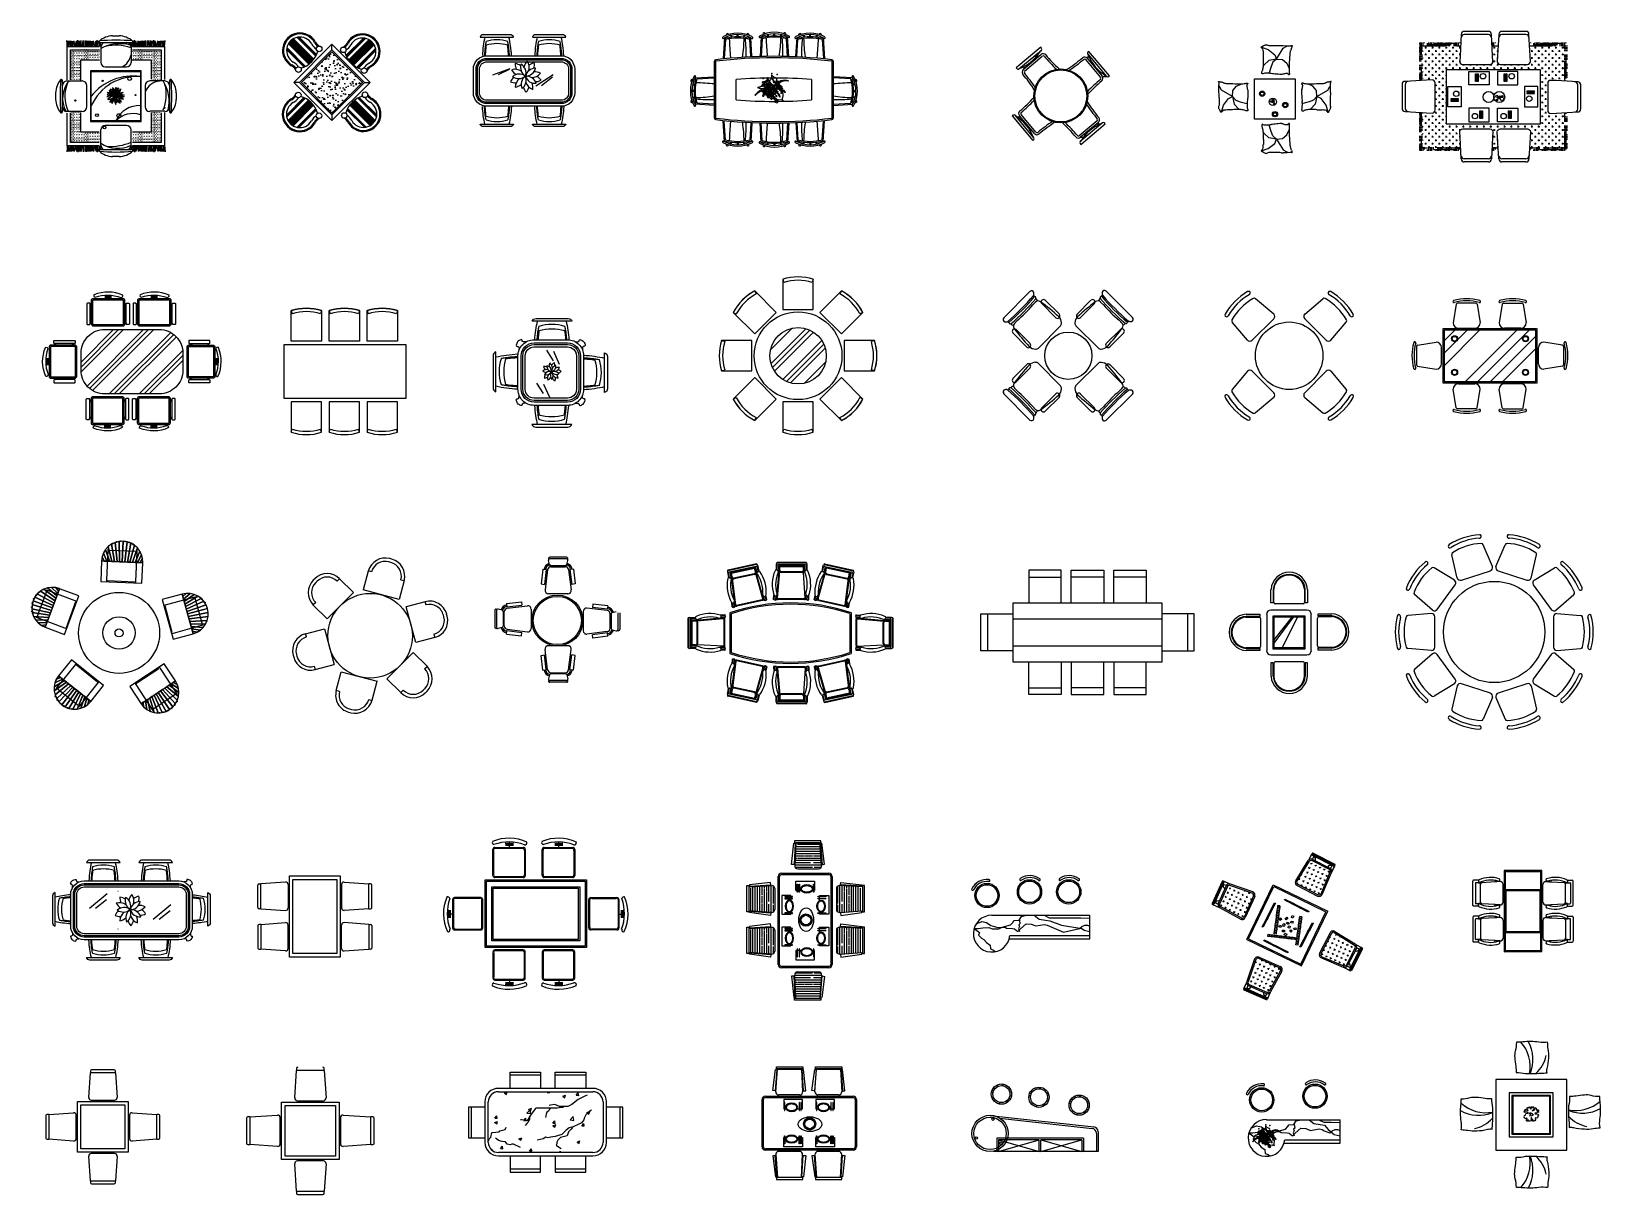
# Model space of a CAD drawing. Header units: millimetres. Extents: x 794 to 24045, y 774 to 18002.
import ezdxf

# ---------------------------------------------------------------- set-up
doc = ezdxf.new("R2010")
doc.units = ezdxf.units.MM
pattern_1 = [(0, (-124079.763, 112233.095), (12.5, 21.650635), [3.125, -21.875]), (90, (-124078.2, 112233.095), (-12.5, 21.6506351), [1.5625, -41.73877]), (90, (-124077.81, 112233.095), (-12.5, 21.6506351), [1.25, -42.05127]), (90, (-124078.591, 112233.095), (-12.5, 21.6506351), [1.25, -42.05127]), (60, (-124077.419, 112233.095), (-12.5, 21.650635), [1, -24]), (120, (-124078.981, 112233.095), (-25, 1e-08), [1, -24])]
pattern_2 = [(0, (17541.494, -11395.643), (87.5, 21.875), [350, -175]), (90, (17541.494, -11395.643), (-21.875, -87.5), [350, -175])]

msp = doc.modelspace()

# ---------------------------------------------------------------- hatches: boundary and pattern name
at = {"true_color": 0x000000}
h = msp.add_hatch(dxfattribs=at)
h.set_pattern_fill('SWAMP', color=18, scale=25, style=0)
h.set_pattern_definition(pattern_1)
h.paths.add_polyline_path([(1805, 17580), (1805, 17730), (1375, 17730), (1375, 17286), (1525, 17268), (1525, 17580)])
h = msp.add_hatch(dxfattribs=at)
h.set_pattern_fill('SWAMP', color=18, scale=25, style=0)
h.set_pattern_definition(pattern_1)
h.paths.add_polyline_path([(2288, 17580), (2288, 17730), (2719, 17730), (2719, 17286), (2569, 17268), (2569, 17580)])
h = msp.add_hatch(dxfattribs=at)
h.set_pattern_fill('AR-CONC,_O', color=18, angle=135)
h.set_pattern_definition([(185, (26505.54, 14996.67), (-117.5534, 140.0947), [19.05, -209.55]), (130, (26505.54, 14996.67), (-110.177, -160.0179), [15.24, -167.64]), (235.451, (26495.74, 15008.34), (-227.7302, -19.9222), [16.19, -178.09]), (181.1842, (26469.61, 14960.75), (-161.9534, 221.4102), [28.575, -314.325]), (231.6356, (26456.12, 14979.2), (-342.8264, -7.086), [24.285, -267.135]), (126.184, (26469.61, 14960.75), (-342.8264, -7.0856), [22.86, -251.46]), (156, (26460.63, 14987.69), (-34.8953, 179.5206), [19.05, -209.55]), (101, (26460.63, 14987.69), (-173.9412, -86.54), [15.24, -167.64]), (206.4514, (26457.73, 15002.65), (-208.8365, 92.98), [16.19, -178.09]), (172.5, (26505.536, 14996.67), (-61.97341, -57.60547), [0, -165.608, 0, -170.18, 0, -168.275]), (142.5, (26505.54, 14996.67), (-118.087, -23.58973), [0, -97.028, 0, -161.798, 0, -64.135]), (102.5, (26545.59, 14956.615), (-91.8262, 99.92786), [0, -63.5, 0, -198.12, 0, -262.89]), (92.5, (26563.55, 14938.65), (-122.7224, 86.7639), [0, -82.55, 0, -131.572, 0, -186.69])])
h.paths.add_polyline_path([(5247, 16793), (5700, 17246), (5247, 17699), (4795, 17246)])
h = msp.add_hatch(dxfattribs=at)
h.set_pattern_fill('HOUND', color=18, scale=350, style=0)
h.set_pattern_definition(pattern_2)
h.paths.add_polyline_path([(21973, 17835), (21356, 17835), (21356, 17273), (21406, 17276), (21406, 17785), (21970, 17785)])
h.paths.add_polyline_path([(21406, 16801), (21356, 16804), (21356, 16235), (21973, 16235), (21970, 16285), (21406, 16285)])
h.paths.add_polyline_path([(23556, 17835), (22989, 17835), (22992, 17785), (23506, 17785), (23506, 17266), (23556, 17263)])
h.paths.add_polyline_path([(23556, 16800), (23506, 16798), (23506, 16285), (22992, 16285), (22989, 16235), (23556, 16235)])
h = msp.add_hatch(dxfattribs=at)
h.set_pattern_fill('CROSS,_O', color=18, scale=8)
h.set_pattern_definition([(0, (31346.11, 19336.68), (50.8, 50.8), [25.4, -76.2]), (90, (31358.81, 19323.98), (-50.8, 50.8), [25.4, -76.2])])
h.paths.add_polyline_path([(21970, 17785), (21406, 17785), (21406, 17276), (21464, 17279), (21549, 17284, -0.414214), (21594, 17239), (21594, 16838, -0.414214), (21549, 16793), (21464, 16798), (21406, 16801), (21406, 16285), (21970, 16285), (21963, 16429), (21958, 16515, -0.414214), (22002, 16559), (22404, 16559, -0.414214), (22449, 16515), (22444, 16429), (22436, 16285), (22527, 16285), (22519, 16429), (22514, 16515, -0.414214), (22558, 16559), (22960, 16559, -0.414214), (23005, 16515), (23000, 16429), (22992, 16285), (23506, 16285), (23506, 16798), (23392, 16791), (23306, 16787, -0.414214), (23261, 16831), (23261, 17233, -0.414214), (23306, 17277), (23392, 17273), (23506, 17266), (23506, 17785), (22992, 17785), (23000, 17641), (23005, 17556, -0.414214), (22960, 17511), (22558, 17511, -0.414214), (22514, 17556), (22519, 17641), (22527, 17785), (22436, 17785), (22444, 17641), (22449, 17556, -0.414214), (22404, 17511), (22002, 17511, -0.414214), (21958, 17556), (21963, 17641)])
h.paths.add_polyline_path([(23156, 17435), (23156, 16635), (21756, 16635), (21756, 17435)], flags=16)
h.paths.add_polyline_path([(22093, 17408), (22393, 17408), (22393, 17208), (22093, 17208)], flags=0)
h.paths.add_polyline_path([(22192, 17372), (22204, 17372), (22204, 17260), (22192, 17260)], flags=0)
h.paths.add_polyline_path([(22217, 17372), (22229, 17372), (22229, 17260), (22217, 17260)], flags=0)
h.paths.add_polyline_path([(21981, 17185), (21981, 16885), (21781, 16885), (21781, 17185)], flags=0)
h.paths.add_polyline_path([(22343, 17338, -1), (22262, 17338, -1)], flags=0)
h.paths.add_polyline_path([(21946, 17078, -1), (21865, 17078, -1)], flags=0)
h.paths.add_polyline_path([(21940, 17004), (21940, 16992), (21828, 16992), (21828, 17004)], flags=0)
h.paths.add_polyline_path([(22518, 17408), (22818, 17408), (22818, 17208), (22518, 17208)], flags=0)
h.paths.add_polyline_path([(21940, 16979), (21940, 16967), (21828, 16967), (21828, 16979)], flags=0)
h.paths.add_polyline_path([(22464, 17048, -0.894642), (22624, 17030, -0.894642), (22464, 17012, -0.894642), (22305, 17030, -0.894642)], flags=0)
h.paths.add_polyline_path([(22617, 17372), (22629, 17372), (22629, 17260), (22617, 17260)], flags=0)
h.paths.add_polyline_path([(22642, 17372), (22654, 17372), (22654, 17260), (22642, 17260)], flags=0)
h.paths.add_polyline_path([(22093, 16864), (22393, 16864), (22393, 16664), (22093, 16664)], flags=0)
h.paths.add_polyline_path([(22768, 17338, -1), (22687, 17338, -1)], flags=0)
h.paths.add_polyline_path([(22524, 17041, -1), (22491, 17041, -1)], flags=0)
h.paths.add_polyline_path([(22550, 17015, -1), (22523, 17015, -1)], flags=0)
h.paths.add_polyline_path([(22569, 17035, -1), (22542, 17035, -1)], flags=0)
h.paths.add_polyline_path([(22520, 16986, -1), (22498, 16986, -1)], flags=0)
h.paths.add_polyline_path([(22256, 16824), (22268, 16824), (22268, 16712), (22256, 16712)], flags=0)
h.paths.add_polyline_path([(22598, 17041, -1), (22576, 17041, -1)], flags=0)
h.paths.add_polyline_path([(22223, 16747, -1), (22142, 16747, -1)], flags=0)
h.paths.add_polyline_path([(22281, 16824), (22293, 16824), (22293, 16712), (22281, 16712)], flags=0)
h.paths.add_polyline_path([(22609, 17003, -1), (22556, 17003, -1)], flags=0)
h.paths.add_polyline_path([(22518, 16864), (22818, 16864), (22818, 16664), (22518, 16664)], flags=0)
h.paths.add_polyline_path([(22648, 16747, -1), (22567, 16747, -1)], flags=0)
h.paths.add_polyline_path([(22915, 17185), (23115, 17185), (23115, 16885), (22915, 16885)], flags=0)
h.paths.add_polyline_path([(22681, 16824), (22693, 16824), (22693, 16712), (22681, 16712)], flags=0)
h.paths.add_polyline_path([(22706, 16824), (22718, 16824), (22718, 16712), (22706, 16712)], flags=0)
h.paths.add_polyline_path([(22953, 17117), (23065, 17117), (23065, 17105), (22953, 17105)], flags=0)
h.paths.add_polyline_path([(22953, 17093), (23065, 17093), (23065, 17080), (22953, 17080)], flags=0)
h.paths.add_polyline_path([(23027, 17006, -1), (22947, 17006, -1)], flags=0)
h = msp.add_hatch(dxfattribs=at)
h.set_pattern_fill('HOUND', color=18, scale=350, style=0)
h.set_pattern_definition(pattern_2)
h.paths.add_polyline_path([(22529, 17835), (22433, 17835), (22436, 17785), (22527, 17785)])
h.paths.add_polyline_path([(22527, 16285), (22436, 16285), (22433, 16235), (22529, 16235)])
h = msp.add_hatch(color=18, dxfattribs=at)
h.paths.add_polyline_path([(11791, 17199, 1), (11779, 17199, 1)])
h.paths.add_polyline_path([(11763, 17208, 1.000001), (11753, 17208, 1.000001)])
h.paths.add_polyline_path([(11778, 17105, 1), (11788, 17105, 1)])
h.paths.add_polyline_path([(11824, 17045, 1), (11836, 17045, 1)])
h.paths.add_polyline_path([(11683, 17137, 1), (11676, 17137, 1)])
edge = h.paths.add_edge_path()
edge.add_ellipse((11723, 17115), major_axis=(0.7, -25.9), ratio=0.456297, start_angle=134.884, end_angle=204.8098)
edge.add_arc((11727, 17143), 10.8, 208.4452, 291.7172)
h.paths.add_polyline_path([(11777, 17211, 1), (11768, 17211, 1)])
h.paths.add_polyline_path([(11708, 17272, 1), (11728, 17272, 1)])
for points in [[(11843, 17042, 0.483518), (11833, 17050, -0.273676), (11836, 17045, -0.589818), (11827, 17040, 0.87026)], [(19143, 1548, 0.483518), (19135, 1554, -0.273676), (19137, 1550, -0.589818), (19130, 1546, 0.87026)]]:
    msp.add_hatch(color=18, dxfattribs=at).paths.add_polyline_path(points)
h = msp.add_hatch(color=18, dxfattribs=at)
h.paths.add_polyline_path([(11904, 17178, 1), (11914, 17178, 1)])
h.paths.add_polyline_path([(11925, 17151, 0.193175), (11923, 17155, -0.071099), (11917, 17156, 0.269317), (11914, 17151, 1.000001)])
h = msp.add_hatch(dxfattribs=at)
h.set_pattern_fill('SWAMP', color=18, scale=25, style=0)
h.set_pattern_definition(pattern_1)
h.paths.add_polyline_path([(1805, 16506), (1805, 16356), (1375, 16356), (1375, 16799), (1525, 16818), (1525, 16506)])
h = msp.add_hatch(dxfattribs=at)
h.set_pattern_fill('SWAMP', color=18, scale=25, style=0)
h.set_pattern_definition(pattern_1)
h.paths.add_polyline_path([(2288, 16506), (2288, 16356), (2719, 16356), (2719, 16799), (2569, 16818), (2569, 16506)])
h = msp.add_hatch(color=18, dxfattribs=at)
h.paths.add_polyline_path([(19102, 1670, 1), (19093, 1670, 1)])
h.paths.add_polyline_path([(19081, 1677, 1.000001), (19073, 1677, 1.000001)])
h.paths.add_polyline_path([(19092, 1597, 1), (19100, 1597, 1)])
h.paths.add_polyline_path([(19128, 1550, 1), (19137, 1550, 1)])
h.paths.add_polyline_path([(19018, 1622, 1), (19013, 1622, 1)])
edge = h.paths.add_edge_path()
edge.add_ellipse((19049, 1604), major_axis=(0.5, -20.2), ratio=0.456297, start_angle=134.884, end_angle=204.8098)
edge.add_arc((19052, 1627), 8.39, 208.4452, 291.7172)
h.paths.add_polyline_path([(19092, 1679, 1), (19084, 1679, 1)])
h.paths.add_polyline_path([(19037, 1727, 1), (19053, 1727, 1)])
h = msp.add_hatch(color=18, dxfattribs=at)
h.paths.add_polyline_path([(19190, 1653, 1.000001), (19198, 1653, 1.000001)])
h.paths.add_polyline_path([(19206, 1633, 0.193175), (19205, 1636, -0.071099), (19200, 1636, 0.269317), (19198, 1633, 1.000001)])

# ---------------------------------------------------------------- linework, layer by layer
at = {"color": 18, "true_color": 0x000000}
for p, q in [((1997, 17936), (2096, 17936)), ((5009, 17636), (4731, 17913)), ((5013, 17643), (4740, 17915)), ((5016, 17650), (4750, 17917)), ((5020, 17658), (4760, 17918)), ((5455, 17644), (5715, 17903)), ((7442, 17916), (7938, 17916)), ((8217, 17916), (8713, 17916)), ((11064, 17907), (11044, 17600)), ((11155, 17941), (11159, 17914)), ((11168, 17943), (11172, 17916)), ((11251, 17921), (11251, 17954)), ((11265, 17921), (11265, 17954)), ((11348, 17943), (11344, 17916)), ((11361, 17941), (11357, 17914)), ((11470, 17634), (11453, 17907)), ((11608, 17919), (11590, 17630)), ((11699, 17953), (11703, 17926)), ((11712, 17955), (11716, 17928)), ((11796, 17933), (11796, 17966)), ((11809, 17933), (11809, 17966)), ((11893, 17955), (11889, 17928)), ((11906, 17953), (11902, 17926)), ((12015, 17630), (11997, 17919)), ((12121, 17634), (12138, 17907)), ((12229, 17941), (12233, 17914)), ((12242, 17943), (12246, 17916)), ((12326, 17921), (12326, 17954)), ((12339, 17921), (12339, 17954)), ((12422, 17943), (12418, 17916)), ((12435, 17941), (12431, 17914)), ((12527, 17907), (12546, 17600)), ((22382, 18002), (22025, 18002)), ((22382, 17955), (22025, 17955)), ((22938, 18002), (22581, 18002)), ((22938, 17955), (22581, 17955)), ((1327, 17776), (1318, 17867)), ((1325, 17782), (1333, 17861)), ((1339, 17780), (1343, 17861)), ((1351, 17780), (1357, 17861)), ((1373, 17780), (1369, 17863)), ((1387, 17780), (1383, 17861)), ((1395, 17778), (1399, 17859)), ((1415, 17780), (1413, 17859)), ((1438, 17782), (1426, 17861)), ((1444, 17782), (1462, 17859)), ((1464, 17780), (1468, 17861)), ((1478, 17778), (1482, 17871)), ((1490, 17778), (1496, 17861)), ((1512, 17778), (1508, 17863)), ((1529, 17780), (1529, 17863)), ((1536, 17780), (1531, 17865)), ((1549, 17778), (1559, 17867)), ((1573, 17780), (1573, 17865)), ((1597, 17784), (1595, 17861)), ((1615, 17780), (1607, 17867)), ((1614, 17782), (1622, 17861)), ((1628, 17780), (1632, 17861)), ((1640, 17780), (1646, 17861)), ((1662, 17780), (1658, 17863)), ((1676, 17780), (1672, 17861)), ((1684, 17778), (1688, 17859)), ((1704, 17780), (1702, 17859)), ((1727, 17782), (1715, 17861)), ((1733, 17782), (1751, 17859)), ((1753, 17780), (1757, 17861)), ((1767, 17778), (1771, 17871)), ((1779, 17778), (1785, 17861)), ((1801, 17778), (1797, 17863)), ((1817, 17836), (2277, 17836)), ((1818, 17780), (1818, 17832)), ((1822, 17768), (1822, 17543)), ((2272, 17768), (2272, 17543)), ((2274, 17780), (2274, 17832)), ((2291, 17778), (2295, 17863)), ((2313, 17778), (2307, 17861)), ((2325, 17778), (2321, 17871)), ((2339, 17780), (2335, 17861)), ((2359, 17782), (2341, 17859)), ((2365, 17782), (2377, 17861)), ((2388, 17780), (2390, 17859)), ((2408, 17778), (2404, 17859)), ((2416, 17780), (2420, 17861)), ((2430, 17780), (2434, 17863)), ((2452, 17780), (2446, 17861)), ((2464, 17780), (2460, 17861)), ((2479, 17782), (2470, 17861)), ((2477, 17780), (2485, 17867)), ((2495, 17784), (2497, 17861)), ((2519, 17780), (2519, 17865)), ((2543, 17778), (2533, 17867)), ((2556, 17780), (2561, 17865)), ((2563, 17780), (2563, 17863)), ((2580, 17778), (2584, 17863)), ((2602, 17778), (2596, 17861)), ((2614, 17778), (2610, 17871)), ((2628, 17780), (2624, 17861)), ((2648, 17782), (2630, 17859)), ((2654, 17782), (2666, 17861)), ((2677, 17780), (2679, 17859)), ((2697, 17778), (2693, 17859)), ((2705, 17780), (2709, 17861)), ((2719, 17780), (2723, 17863)), ((2741, 17780), (2735, 17861)), ((2753, 17780), (2749, 17861)), ((2768, 17782), (2759, 17861)), ((2766, 17776), (2774, 17867)), ((4835, 17473), (4576, 17733)), ((4843, 17477), (4577, 17743)), ((4850, 17480), (4578, 17752)), ((4857, 17484), (4580, 17761)), ((4905, 17515), (4602, 17818)), ((4911, 17519), (4606, 17825)), ((4917, 17524), (4610, 17831)), ((4923, 17529), (4614, 17838)), ((4929, 17534), (4619, 17844)), ((4935, 17539), (4624, 17850)), ((4940, 17545), (4629, 17855)), ((4946, 17550), (4635, 17861)), ((4951, 17555), (4640, 17866)), ((4956, 17561), (4646, 17871)), ((4961, 17567), (4652, 17876)), ((4966, 17573), (4658, 17881)), ((4971, 17579), (4664, 17885)), ((4976, 17585), (4671, 17889)), ((4980, 17591), (4678, 17893)), ((5247, 17727), (5247, 17812)), ((5458, 17636), (5725, 17902)), ((5462, 17629), (5734, 17901)), ((5466, 17622), (5743, 17899)), ((5494, 17577), (5796, 17879)), ((5499, 17570), (5803, 17875)), ((5503, 17564), (5810, 17871)), ((5508, 17558), (5816, 17867)), ((5513, 17553), (5823, 17862)), ((5518, 17547), (5829, 17857)), ((5524, 17541), (5834, 17852)), ((5529, 17536), (5840, 17847)), ((5534, 17530), (5845, 17841)), ((5540, 17525), (5850, 17836)), ((5546, 17520), (5855, 17830)), ((5551, 17515), (5860, 17824)), ((5557, 17510), (5864, 17817)), ((5563, 17505), (5869, 17811)), ((5569, 17500), (5873, 17804)), ((5617, 17470), (5895, 17747)), ((5625, 17466), (5896, 17738)), ((5632, 17462), (5898, 17728)), ((5639, 17459), (5899, 17718)), ((11078, 17880), (11061, 17602)), ((11453, 17634), (11438, 17880)), ((11623, 17892), (11607, 17630)), ((11999, 17630), (11982, 17892)), ((12137, 17634), (12152, 17880)), ((12512, 17880), (12529, 17602)), ((15749, 17766), (15387, 17461)), ((15427, 17445), (15759, 17723)), ((15761, 17751), (15749, 17766)), ((16462, 17706), (16447, 17694)), ((16766, 17343), (16462, 17706)), ((19020, 17766), (19119, 17733)), ((19119, 17733), (19217, 17656)), ((19244, 17593), (19342, 17752)), ((19342, 17752), (19397, 17781)), ((19397, 17781), (19410, 17788)), ((1889, 17476), (2204, 17476)), ((7884, 17449), (7624, 17354)), ((8044, 17489), (8045, 17489)), ((10915, 16717), (10915, 17560)), ((10937, 17560), (10920, 17574)), ((10937, 16717), (10937, 17560)), ((12653, 17560), (12670, 17574)), ((12653, 17560), (12653, 16717)), ((12675, 17560), (12675, 16717)), ((15387, 17461), (15399, 17447)), ((15490, 17438), (15753, 17659)), ((15505, 17450), (15505, 17483)), ((15509, 17415), (15773, 17636)), ((15585, 17534), (15604, 17534)), ((15605, 17534), (15605, 17549)), ((15653, 17634), (15724, 17634)), ((15705, 17618), (15705, 17650)), ((16415, 17584), (16636, 17320)), ((16438, 17603), (16659, 17339)), ((16445, 17666), (16723, 17334)), ((16447, 17592), (16458, 17651)), ((19054, 17504), (19047, 17481)), ((19130, 17572), (19054, 17504)), ((19244, 17593), (19130, 17572)), ((19162, 17482), (19134, 17386)), ((19189, 17545), (19162, 17482)), ((19244, 17593), (19189, 17545)), ((19217, 17656), (19244, 17593)), ((19244, 17593), (19331, 17585)), ((19331, 17585), (19396, 17530)), ((19396, 17530), (19429, 17454)), ((1254, 16813), (1254, 17273)), ((1321, 17268), (1546, 17268)), ((2422, 17418), (1672, 17418)), ((1672, 17418), (1672, 16668)), ((2422, 16668), (2422, 17418)), ((2772, 17268), (2547, 17268)), ((2840, 17273), (2840, 16813)), ((4767, 17246), (4682, 17246)), ((5728, 17246), (5813, 17246)), ((7872, 17436), (7710, 17357)), ((8527, 17359), (8266, 17192)), ((8514, 17323), (8352, 17195)), ((10590, 17208), (10618, 17204)), ((10592, 17222), (10620, 17218)), ((10626, 17313), (10915, 17331)), ((10653, 17298), (10915, 17314)), ((11237, 16988), (11237, 17289)), ((12353, 17289), (12353, 16988)), ((12964, 17313), (12675, 17331)), ((12937, 17298), (12675, 17314)), ((12998, 17222), (12970, 17218)), ((13000, 17208), (12972, 17204)), ((16663, 17334), (16723, 17334)), ((16751, 17331), (16766, 17343)), ((18650, 17192), (18725, 17227)), ((19783, 17192), (19708, 17227)), ((20043, 17189), (20041, 17236)), ((21103, 17217), (21103, 16860)), ((21150, 17217), (21150, 16860)), ((23705, 16853), (23705, 17210)), ((23752, 16853), (23752, 17210)), ((1154, 16993), (1154, 17092)), ((1614, 16885), (1614, 17200)), ((1938, 17049), (1914, 17037)), ((1914, 17037), (1962, 17026)), ((1923, 17067), (1916, 17071)), ((1916, 17071), (1940, 17064)), ((1949, 17072), (1917, 17095)), ((1917, 17095), (1948, 17095)), ((1931, 17056), (1923, 17067)), ((1949, 17012), (1923, 16999)), ((1923, 16999), (1936, 16995)), ((1942, 17047), (1931, 17056)), ((1936, 16995), (1968, 16999)), ((1940, 17064), (1968, 17053)), ((1989, 17040), (1942, 17047)), ((1945, 17130), (1954, 17109)), ((1956, 17121), (1945, 17130)), ((1948, 17095), (1977, 17075)), ((1981, 17057), (1949, 17072)), ((1966, 17028), (1949, 17012)), ((1954, 17109), (1970, 17090)), ((1975, 17109), (1956, 17121)), ((1964, 16976), (1956, 16953)), ((1994, 17134), (1961, 17145)), ((1961, 17145), (1972, 17126)), ((1975, 16994), (1964, 16976)), ((1983, 17038), (1966, 17028)), ((1968, 17053), (2002, 17045)), ((1968, 16999), (2001, 17018)), ((1970, 17090), (1995, 17077)), ((1972, 17126), (2004, 17103)), ((1972, 16957), (1989, 16974)), ((2001, 17093), (1975, 17109)), ((1991, 17013), (1975, 16994)), ((1977, 17075), (2029, 17050)), ((2023, 17051), (1981, 17057)), ((2011, 17042), (1983, 17038)), ((1990, 16979), (1985, 16932)), ((2008, 17011), (1990, 16979)), ((2014, 17106), (1994, 17134)), ((1995, 17077), (2017, 17065)), ((1996, 16946), (2010, 16977)), ((2005, 17162), (1997, 17165)), ((1997, 17165), (2001, 17142)), ((2001, 17142), (2018, 17095)), ((2029, 17071), (2001, 17093)), ((2001, 17018), (2040, 17047)), ((2002, 17045), (2019, 17043)), ((2004, 17103), (2021, 17088)), ((2023, 17138), (2005, 17162)), ((2040, 17047), (2008, 17011)), ((2010, 16977), (2040, 17047)), ((2040, 17047), (2011, 17042)), ((2017, 17065), (2040, 17047)), ((2018, 17095), (2040, 17047)), ((2027, 17102), (2023, 17138)), ((2040, 17047), (2023, 17051)), ((2029, 17010), (2026, 16974)), ((2026, 16974), (2032, 16950)), ((2037, 17080), (2027, 17102)), ((2040, 17047), (2029, 17010)), ((2036, 17068), (2040, 17113)), ((2040, 17047), (2036, 17068)), ((2040, 17139), (2044, 17168)), ((2040, 17113), (2040, 17139)), ((2040, 17047), (2043, 17064)), ((2054, 17061), (2040, 17047)), ((2040, 17047), (2102, 17061)), ((2082, 17061), (2040, 17047)), ((2078, 17048), (2040, 17047)), ((2040, 17047), (2062, 17002)), ((2060, 17030), (2040, 17047)), ((2107, 17027), (2040, 17047)), ((2041, 17011), (2040, 17047)), ((2049, 16986), (2041, 17011)), ((2043, 17064), (2060, 17089)), ((2046, 17174), (2050, 17156)), ((2051, 17098), (2046, 17070)), ((2061, 17115), (2049, 17084)), ((2050, 16954), (2049, 16986)), ((2050, 17156), (2052, 17126)), ((2052, 17126), (2051, 17098)), ((2052, 17123), (2069, 17144)), ((2062, 17097), (2054, 17082)), ((2066, 17069), (2054, 17061)), ((2060, 17089), (2084, 17105)), ((2081, 17017), (2060, 17030)), ((2080, 17145), (2061, 17115)), ((2067, 16980), (2061, 17003)), ((2062, 17097), (2086, 17126)), ((2062, 17002), (2085, 16982)), ((2064, 16947), (2066, 16980)), ((2081, 17086), (2066, 17069)), ((2125, 17031), (2066, 17039)), ((2066, 16980), (2092, 16950)), ((2067, 17026), (2105, 17013)), ((2069, 17144), (2077, 17159)), ((2075, 17079), (2099, 17091)), ((2077, 17159), (2077, 17168)), ((2077, 17168), (2083, 17159)), ((2109, 17048), (2078, 17048)), ((2083, 17159), (2080, 17145)), ((2086, 17126), (2080, 17103)), ((2089, 17096), (2081, 17086)), ((2101, 16996), (2081, 17017)), ((2097, 17066), (2082, 17061)), ((2084, 17105), (2105, 17129)), ((2085, 16982), (2105, 16971)), ((2109, 17117), (2089, 17096)), ((2101, 16954), (2091, 16979)), ((2114, 17072), (2097, 17066)), ((2099, 17091), (2129, 17097)), ((2121, 16972), (2101, 16996)), ((2102, 17061), (2123, 17068)), ((2105, 17129), (2115, 17150)), ((2105, 17013), (2129, 17004)), ((2134, 17013), (2107, 17027)), ((2115, 17150), (2109, 17117)), ((2132, 17047), (2109, 17048)), ((2137, 17086), (2114, 17072)), ((2122, 17047), (2153, 17037)), ((2123, 17068), (2140, 17067)), ((2151, 17028), (2125, 17031)), ((2129, 17097), (2155, 17100)), ((2129, 17004), (2157, 16999)), ((2153, 17056), (2132, 17047)), ((2157, 16999), (2134, 17013)), ((2155, 17100), (2137, 17086)), ((2140, 17067), (2160, 17064)), ((2167, 17040), (2151, 17028)), ((2167, 17061), (2153, 17056)), ((2153, 17037), (2167, 17040)), ((2160, 17064), (2167, 17061)), ((2480, 17200), (2480, 16885)), ((2940, 17092), (2940, 16993)), ((4833, 17022), (4573, 16762)), ((4841, 17018), (4574, 16752)), ((4848, 17015), (4576, 16743)), ((4855, 17011), (4578, 16734)), ((4900, 16983), (4598, 16680)), ((4906, 16978), (4602, 16673)), ((4912, 16973), (4606, 16667)), ((5574, 16976), (5880, 16669)), ((5580, 16981), (5884, 16676)), ((5586, 16985), (5888, 16683)), ((5631, 17014), (5908, 16736)), ((5638, 17017), (5910, 16745)), ((5645, 17021), (5912, 16755)), ((5653, 17024), (5913, 16765)), ((8044, 17054), (8045, 17054)), ((10613, 17125), (10580, 17125)), ((10613, 17112), (10580, 17112)), ((10590, 17028), (10618, 17032)), ((10592, 17015), (10620, 17019)), ((12998, 17015), (12970, 17019)), ((13000, 17028), (12972, 17032)), ((12978, 17125), (13010, 17125)), ((12978, 17112), (13010, 17112)), ((18400, 17184), (18392, 17197)), ((18430, 17130), (18400, 17184)), ((18592, 17037), (18430, 17130)), ((18456, 16908), (18530, 17008)), ((18530, 17008), (18592, 17037)), ((18592, 17037), (18597, 17125)), ((18592, 17037), (18642, 16984)), ((18592, 17037), (18616, 16924)), ((18597, 17125), (18650, 17192)), ((18642, 16984), (18706, 16959)), ((19791, 16984), (19727, 16959)), ((19836, 17125), (19783, 17192)), ((19841, 17037), (19791, 16984)), ((19841, 17037), (19817, 16924)), ((19841, 17037), (19836, 17125)), ((19841, 17037), (20003, 17130)), ((19903, 17008), (19841, 17037)), ((19977, 16908), (19903, 17008)), ((20003, 17130), (20033, 17184)), ((20033, 17184), (20041, 17197)), ((20045, 17128), (20043, 17189)), ((1321, 16818), (1546, 16818)), ((1956, 16953), (1972, 16957)), ((1985, 16932), (1996, 16946)), ((2032, 16950), (2043, 16920)), ((2043, 16920), (2050, 16954)), ((2050, 16968), (2064, 16947)), ((2092, 16950), (2108, 16941)), ((2108, 16941), (2101, 16954)), ((2105, 16971), (2130, 16959)), ((2130, 16959), (2121, 16972)), ((2772, 16818), (2547, 16818)), ((4918, 16968), (4610, 16660)), ((4924, 16964), (4615, 16654)), ((4930, 16958), (4620, 16648)), ((4936, 16953), (4625, 16642)), ((4941, 16948), (4630, 16637)), ((4946, 16942), (4636, 16632)), ((4952, 16937), (4641, 16626)), ((4957, 16931), (4647, 16621)), ((4962, 16925), (4653, 16617)), ((4967, 16920), (4660, 16612)), ((4972, 16914), (4666, 16608)), ((4976, 16907), (4673, 16604)), ((5007, 16859), (4730, 16582)), ((5011, 16852), (4739, 16580)), ((5014, 16845), (4748, 16579)), ((5018, 16838), (4758, 16578)), ((5247, 16765), (5247, 16680)), ((5468, 16840), (5728, 16581)), ((5472, 16848), (5738, 16582)), ((5475, 16855), (5747, 16583)), ((5479, 16862), (5756, 16585)), ((5510, 16910), (5813, 16607)), ((5514, 16916), (5820, 16611)), ((5519, 16922), (5826, 16615)), ((5524, 16928), (5833, 16619)), ((5529, 16934), (5839, 16624)), ((5534, 16940), (5845, 16629)), ((5540, 16945), (5850, 16634)), ((5545, 16951), (5856, 16640)), ((5550, 16956), (5861, 16645)), ((5556, 16961), (5866, 16651)), ((5562, 16966), (5871, 16657)), ((5568, 16971), (5876, 16663)), ((10915, 16906), (10626, 16924)), ((10915, 16922), (10653, 16939)), ((12675, 16922), (12937, 16939)), ((12675, 16906), (12964, 16924)), ((15342, 16761), (15327, 16749)), ((15327, 16749), (15631, 16387)), ((15648, 16427), (15370, 16759)), ((15655, 16490), (15434, 16753)), ((15678, 16509), (15457, 16773)), ((18426, 16808), (18456, 16908)), ((18616, 16924), (18687, 16851)), ((18687, 16851), (18710, 16844)), ((18706, 16959), (18802, 16934)), ((19727, 16959), (19631, 16934)), ((19746, 16851), (19723, 16844)), ((19817, 16924), (19746, 16851)), ((20007, 16808), (19977, 16908)), ((1672, 16668), (2422, 16668)), ((1822, 16317), (1822, 16542)), ((2204, 16610), (1889, 16610)), ((2272, 16317), (2272, 16542)), ((7442, 16629), (7938, 16629)), ((8217, 16629), (8713, 16629)), ((10937, 16717), (10920, 16703)), ((11064, 16369), (11044, 16676)), ((11078, 16397), (11061, 16674)), ((11453, 16643), (11438, 16397)), ((11470, 16642), (11453, 16369)), ((11608, 16357), (11590, 16646)), ((11623, 16385), (11607, 16646)), ((11999, 16646), (11982, 16385)), ((12015, 16646), (11997, 16357)), ((12121, 16642), (12138, 16369)), ((12137, 16643), (12152, 16397)), ((12512, 16397), (12529, 16674)), ((12527, 16369), (12546, 16676)), ((12653, 16717), (12670, 16703)), ((15391, 16734), (15450, 16734)), ((15505, 16649), (15505, 16669)), ((15519, 16634), (15534, 16634)), ((15593, 16534), (15618, 16534)), ((15605, 16513), (15605, 16550)), ((16584, 16678), (16320, 16457)), ((16666, 16648), (16334, 16370)), ((16603, 16655), (16340, 16434)), ((16344, 16327), (16706, 16631)), ((16459, 16534), (16477, 16534)), ((16505, 16556), (16505, 16572)), ((16578, 16634), (16649, 16634)), ((16605, 16618), (16605, 16656)), ((16706, 16631), (16694, 16646)), ((19054, 16495), (19047, 16519)), ((19162, 16518), (19134, 16613)), ((19189, 16454), (19162, 16518)), ((19396, 16470), (19429, 16545)), ((1327, 16310), (1318, 16219)), ((1325, 16304), (1333, 16225)), ((1339, 16307), (1343, 16225)), ((1351, 16307), (1357, 16225)), ((1373, 16307), (1369, 16223)), ((1387, 16307), (1383, 16225)), ((1395, 16308), (1399, 16227)), ((1415, 16306), (1413, 16227)), ((1438, 16304), (1426, 16225)), ((1444, 16304), (1462, 16227)), ((1464, 16306), (1468, 16225)), ((1478, 16308), (1482, 16215)), ((1490, 16308), (1496, 16225)), ((1512, 16308), (1508, 16223)), ((1529, 16306), (1529, 16223)), ((1536, 16307), (1531, 16221)), ((1549, 16308), (1559, 16219)), ((1573, 16307), (1573, 16221)), ((1597, 16302), (1595, 16225)), ((1615, 16307), (1607, 16219)), ((1614, 16304), (1622, 16225)), ((1628, 16307), (1632, 16225)), ((1640, 16307), (1646, 16225)), ((1662, 16307), (1658, 16223)), ((1676, 16307), (1672, 16225)), ((1684, 16308), (1688, 16227)), ((1704, 16306), (1702, 16227)), ((1727, 16304), (1715, 16225)), ((1733, 16304), (1751, 16227)), ((1753, 16306), (1757, 16225)), ((1767, 16308), (1771, 16215)), ((1779, 16308), (1785, 16225)), ((1801, 16308), (1797, 16223)), ((1818, 16306), (1818, 16255)), ((2274, 16306), (2274, 16255)), ((2291, 16308), (2295, 16223)), ((2313, 16308), (2307, 16225)), ((2325, 16308), (2321, 16215)), ((2339, 16306), (2335, 16225)), ((2359, 16304), (2341, 16227)), ((2365, 16304), (2377, 16225)), ((2388, 16306), (2390, 16227)), ((2408, 16308), (2404, 16227)), ((2416, 16307), (2420, 16225)), ((2430, 16307), (2434, 16223)), ((2452, 16307), (2446, 16225)), ((2464, 16307), (2460, 16225)), ((2479, 16304), (2470, 16225)), ((2477, 16307), (2485, 16219)), ((2495, 16302), (2497, 16225)), ((2519, 16307), (2519, 16221)), ((2543, 16308), (2533, 16219)), ((2556, 16307), (2561, 16221)), ((2563, 16306), (2563, 16223)), ((2580, 16308), (2584, 16223)), ((2602, 16308), (2596, 16225)), ((2614, 16308), (2610, 16215)), ((2628, 16306), (2624, 16225)), ((2648, 16304), (2630, 16227)), ((2654, 16304), (2666, 16225)), ((2677, 16306), (2679, 16227)), ((2697, 16308), (2693, 16227)), ((2705, 16307), (2709, 16225)), ((2719, 16307), (2723, 16223)), ((2741, 16307), (2735, 16225)), ((2753, 16307), (2749, 16225)), ((2768, 16304), (2759, 16225)), ((2766, 16310), (2774, 16219)), ((11155, 16335), (11159, 16363)), ((11168, 16334), (11172, 16361)), ((11251, 16356), (11251, 16323)), ((11265, 16356), (11265, 16323)), ((11348, 16334), (11344, 16361)), ((11361, 16335), (11357, 16363)), ((11699, 16323), (11703, 16351)), ((11712, 16322), (11716, 16349)), ((11796, 16344), (11796, 16311)), ((11809, 16344), (11809, 16311)), ((11893, 16322), (11889, 16349)), ((11906, 16323), (11902, 16351)), ((12229, 16335), (12233, 16363)), ((12242, 16334), (12246, 16361)), ((12326, 16356), (12326, 16323)), ((12339, 16356), (12339, 16323)), ((12422, 16334), (12418, 16361)), ((12435, 16335), (12431, 16363)), ((15631, 16387), (15646, 16399)), ((16332, 16341), (16344, 16327)), ((16340, 16434), (16381, 16434)), ((16405, 16462), (16405, 16488)), ((19130, 16427), (19054, 16495)), ((19119, 16266), (19217, 16343)), ((19244, 16406), (19130, 16427)), ((19244, 16406), (19189, 16454)), ((19217, 16343), (19244, 16406)), ((19244, 16406), (19331, 16415)), ((19244, 16406), (19342, 16248)), ((19331, 16415), (19396, 16470)), ((2277, 16250), (1817, 16250)), ((2096, 16150), (1997, 16150)), ((19020, 16233), (19119, 16266)), ((19341, 16206), (19402, 16210)), ((19342, 16248), (19397, 16219)), ((19397, 16219), (19410, 16212)), ((19402, 16210), (19449, 16213)), ((22382, 16115), (22025, 16115)), ((22382, 16068), (22025, 16068)), ((22938, 16115), (22581, 16115)), ((22938, 16068), (22581, 16068)), ((11929, 14331), (11944, 14283)), ((12379, 14331), (12364, 14283)), ((1663, 13963), (1684, 13937)), ((1880, 14083), (1979, 14083)), ((1881, 14071), (1979, 14071)), ((1881, 14058), (1979, 14058)), ((2197, 13963), (2176, 13937)), ((2349, 13963), (2370, 13937)), ((2566, 14083), (2665, 14083)), ((2566, 14071), (2665, 14071)), ((2566, 14058), (2665, 14058)), ((2883, 13963), (2862, 13937)), ((11512, 14158), (11535, 14114)), ((12796, 14158), (12773, 14114)), ((15200, 13757), (15590, 14150)), ((15631, 13951), (15673, 13993)), ((15765, 14018), (15767, 14019)), ((15975, 13762), (15765, 13970)), ((15815, 14020), (16025, 13812)), ((16494, 14020), (16286, 13810)), ((16336, 13761), (16544, 13970)), ((16544, 14018), (16542, 14020)), ((16637, 13994), (16677, 13954)), ((16717, 14154), (17109, 13764)), ((19201, 13816), (18932, 14043)), ((19661, 13816), (19930, 14043)), ((21906, 13960), (21861, 13685)), ((22196, 13977), (21926, 13977)), ((22216, 13960), (22261, 13685)), ((22588, 13960), (22542, 13685)), ((22607, 13977), (22878, 13977)), ((22897, 13960), (22942, 13685)), ((4645, 13866), (4660, 13818)), ((5095, 13866), (5080, 13818)), ((5208, 13866), (5223, 13818)), ((5658, 13866), (5643, 13818)), ((5767, 13866), (5782, 13818)), ((6217, 13866), (6202, 13818)), ((11194, 13840), (11238, 13817)), ((13115, 13840), (13070, 13817)), ((16025, 13764), (16023, 13762)), ((16287, 13762), (16288, 13761)), ((16910, 13723), (16952, 13681)), ((18883, 13428), (19201, 13746)), ((19661, 13746), (19979, 13428)), ((1530, 12958), (2160, 13587)), ((1530, 13031), (2086, 13587)), ((1530, 13105), (2012, 13587)), ((1619, 12749), (2457, 13587)), ((1656, 12712), (2531, 13587)), ((1663, 13674), (1684, 13709)), ((1700, 12682), (2606, 13587)), ((1947, 12632), (2858, 13543)), ((2021, 12632), (2903, 13514)), ((2197, 13674), (2176, 13709)), ((2349, 13674), (2370, 13709)), ((2883, 13674), (2862, 13709)), ((8803, 13708), (8214, 13708)), ((11745, 13284), (12068, 13607)), ((11753, 13081), (12271, 13599)), ((11775, 13022), (12330, 13577)), ((11805, 12969), (12383, 13547)), ((15336, 13585), (15334, 13583)), ((15334, 13535), (15544, 13327)), ((15360, 13677), (15400, 13718)), ((15593, 13377), (15384, 13585)), ((15714, 13311), (16041, 13641)), ((16271, 13640), (16601, 13313)), ((16721, 13379), (16929, 13589)), ((16979, 13539), (16771, 13329)), ((16977, 13589), (16979, 13587)), ((18812, 13428), (18586, 13697)), ((20049, 13428), (20276, 13697)), ((21705, 13598), (21705, 12798)), ((23105, 13598), (21705, 13598)), ((21725, 13419), (21884, 13578)), ((21725, 13578), (21725, 12818)), ((21725, 13051), (22252, 13578)), ((23085, 13578), (21725, 13578)), ((21924, 13434), (22068, 13578)), ((21941, 13605), (22181, 13605)), ((22044, 12818), (22804, 13578)), ((22228, 12818), (22988, 13578)), ((22412, 12818), (23085, 13490)), ((22862, 13605), (22622, 13605)), ((23085, 12818), (23085, 13578)), ((23105, 12798), (23105, 13598)), ((1140, 13377), (1166, 13356)), ((1429, 13377), (1394, 13356)), ((2096, 12632), (2942, 13478)), ((2393, 12632), (3036, 13275)), ((3139, 13377), (3173, 13356)), ((3428, 13377), (3402, 13356)), ((7678, 12665), (7678, 13255)), ((8427, 13279), (8523, 13124)), ((8529, 13264), (8616, 13071)), ((11021, 13423), (11069, 13408)), ((11928, 12846), (12506, 13424)), ((11981, 12817), (12535, 13371)), ((12042, 12795), (12557, 13310)), ((13287, 13423), (13240, 13408)), ((15592, 13327), (15593, 13329)), ((16723, 13329), (16721, 13331)), ((21315, 13335), (21315, 13065)), ((21332, 13355), (21607, 13400)), ((21687, 13080), (21687, 13320)), ((21725, 13235), (21898, 13408)), ((22596, 12818), (23085, 13306)), ((23123, 13080), (23123, 13320)), ((23478, 13355), (23203, 13400)), ((23494, 13335), (23494, 13065)), ((1020, 13161), (1020, 13061)), ((1032, 13160), (1032, 13061)), ((1045, 13160), (1045, 13061)), ((2467, 12632), (3038, 13203)), ((2541, 12632), (3038, 13129)), ((3523, 13160), (3523, 13061)), ((3536, 13160), (3536, 13061)), ((3547, 13161), (3547, 13061)), ((9287, 12653), (9287, 13242)), ((12248, 12791), (12561, 13104)), ((15334, 12861), (15544, 13069)), ((15592, 13068), (15593, 13067)), ((15714, 13084), (16041, 12754)), ((16271, 12756), (16601, 13083)), ((16723, 13066), (16721, 13065)), ((16979, 12857), (16771, 13066)), ((21332, 13046), (21607, 13000)), ((23478, 13046), (23203, 13000)), ((1140, 12844), (1166, 12865)), ((1429, 12844), (1394, 12865)), ((3139, 12844), (3173, 12865)), ((3428, 12844), (3402, 12865)), ((8279, 12794), (8376, 12639)), ((11021, 12973), (11069, 12988)), ((13287, 12973), (13240, 12988)), ((15336, 12811), (15334, 12813)), ((15593, 13019), (15384, 12811)), ((16721, 13017), (16929, 12807)), ((16977, 12807), (16979, 12809)), ((18812, 12968), (18586, 12699)), ((18883, 12968), (19201, 12650)), ((19661, 12650), (19979, 12968)), ((20049, 12968), (20276, 12699)), ((21705, 12798), (23105, 12798)), ((21725, 12818), (23085, 12818)), ((8381, 12779), (8469, 12586)), ((11194, 12556), (11238, 12579)), ((13114, 12556), (13070, 12579)), ((15200, 12638), (15590, 12246)), ((15360, 12718), (15400, 12678)), ((15975, 12634), (15765, 12426)), ((15815, 12376), (16025, 12584)), ((16025, 12632), (16023, 12634)), ((16494, 12376), (16286, 12585)), ((16287, 12633), (16288, 12635)), ((16336, 12635), (16544, 12425)), ((16717, 12242), (17109, 12631)), ((16910, 12673), (16952, 12715)), ((19201, 12579), (18932, 12353)), ((19661, 12579), (19930, 12353)), ((21906, 12429), (21861, 12704)), ((21941, 12784), (22181, 12784)), ((22216, 12429), (22261, 12704)), ((22588, 12429), (22542, 12704)), ((22862, 12784), (22622, 12784)), ((22897, 12429), (22942, 12704)), ((1656, 12552), (1677, 12518)), ((2190, 12552), (2169, 12518)), ((2342, 12552), (2363, 12518)), ((2876, 12552), (2855, 12518)), ((15631, 12445), (15673, 12403)), ((15765, 12378), (15767, 12376)), ((16544, 12377), (16542, 12375)), ((16637, 12401), (16677, 12441)), ((22196, 12412), (21926, 12412)), ((22607, 12412), (22878, 12412)), ((1656, 12263), (1677, 12289)), ((1873, 12144), (1973, 12144)), ((1874, 12168), (1973, 12168)), ((1874, 12155), (1973, 12155)), ((2190, 12263), (2169, 12289)), ((2342, 12263), (2363, 12289)), ((2559, 12144), (2658, 12144)), ((2560, 12168), (2658, 12168)), ((2560, 12155), (2658, 12155)), ((2876, 12263), (2855, 12289)), ((4645, 12065), (4660, 12113)), ((5095, 12065), (5080, 12113)), ((5208, 12065), (5223, 12113)), ((5658, 12065), (5643, 12113)), ((5767, 12065), (5782, 12113)), ((6217, 12065), (6202, 12113)), ((8800, 12182), (8211, 12182)), ((11512, 12238), (11535, 12282)), ((11929, 12065), (11944, 12113)), ((12379, 12065), (12364, 12113)), ((12796, 12238), (12773, 12282)), ((1911, 9877, 102), (1930, 10308, 102)), ((1930, 10308, -50), (1932, 10334, -50)), ((1944, 10320, 102), (2350, 10302, 102)), ((2343, 9858, 102), (2362, 10289, 102)), ((2362, 10289, -50), (2363, 10315, -50)), ((21920, 9906), (21840, 10249)), ((22443, 10076), (22306, 10400)), ((22494, 10076), (22631, 10400)), ((23017, 9906), (23097, 10249)), ((1835, 10160, 306), (1821, 9855, 306)), ((2430, 9828, 306), (2444, 10133, 306)), ((5786, 10009, 712), (5711, 9729, 712)), ((5837, 9998, 712), (5786, 10011, 712)), ((6120, 10137, 712), (6091, 10145, 712)), ((6133, 10185, 712), (6104, 10193, 712)), ((8374, 10039), (8346, 9818)), ((8374, 10039), (8423, 10033)), ((8423, 10033), (8396, 9812)), ((8443, 10030), (8406, 9730)), ((8471, 10104), (8456, 10164)), ((8559, 10214), (8476, 10214)), ((8559, 10189), (8476, 10189)), ((8559, 10089), (8491, 10089)), ((8493, 10074), (8705, 10074)), ((8722, 10214), (8559, 10214)), ((8722, 10189), (8559, 10189)), ((8707, 10089), (8559, 10089)), ((8579, 10089), (8579, 10074)), ((8619, 10089), (8619, 10074)), ((8726, 10104), (8741, 10164)), ((8754, 10030), (8792, 9730)), ((8824, 10039), (8774, 10033)), ((8774, 10033), (8802, 9812)), ((8824, 10039), (8851, 9818)), ((11537, 10115), (11117, 10023)), ((11539, 10105), (11119, 10013)), ((11534, 10079), (11134, 9991)), ((11517, 10064), (11155, 9986)), ((11210, 9996), (11508, 10061)), ((11212, 9986), (11510, 10051)), ((11522, 9998), (11510, 10051)), ((11532, 10001), (11520, 10053)), ((11541, 10003), (11529, 10057)), ((11540, 10003), (11532, 10001)), ((11565, 10008), (11552, 10067)), ((11575, 10008), (11557, 10094)), ((11830, 10111), (11830, 10026)), ((11839, 10026), (11832, 10026)), ((11840, 10086), (11840, 10026)), ((11843, 9670), (11873, 10008)), ((12275, 10136), (11845, 10136)), ((12275, 10126), (11845, 10126)), ((11847, 9609), (11883, 10008)), ((12265, 10101), (11855, 10101)), ((11865, 10081), (11865, 10026)), ((11865, 10028), (11865, 10028)), ((11874, 10024), (11874, 10079)), ((12245, 10091), (11875, 10091)), ((11875, 10023), (11875, 10024)), ((11884, 10089), (12236, 10089)), ((11884, 10024), (11884, 10079)), ((11884, 10079), (12236, 10079)), ((12211, 10000), (11904, 10000)), ((12236, 10025), (12236, 10079)), ((12246, 10026), (12246, 10079)), ((12255, 10026), (12246, 10026)), ((12254, 10024), (12254, 10026)), ((12255, 10026), (12255, 10081)), ((12280, 10026), (12280, 10086)), ((12280, 10025), (12280, 10026)), ((12290, 10024), (12290, 10111)), ((12510, 10008), (12528, 10094)), ((12520, 10008), (12533, 10067)), ((12544, 10003), (12556, 10057)), ((12544, 10003), (12553, 10001)), ((12546, 10105), (12966, 10013)), ((12548, 10115), (12968, 10023)), ((12550, 10079), (12951, 9991)), ((12553, 10001), (12565, 10053)), ((12563, 9998), (12575, 10051)), ((12568, 10064), (12929, 9986)), ((12873, 9986), (12575, 10051)), ((12875, 9996), (12577, 10061)), ((15572, 10021), (15572, 9541)), ((16052, 10021), (15572, 10021)), ((16052, 9541), (16052, 10021)), ((16202, 9541), (16202, 10021)), ((16202, 10021), (16682, 10021)), ((16682, 10021), (16682, 9541)), ((16832, 9541), (16832, 10021)), ((16832, 10021), (17312, 10021)), ((17312, 10021), (17312, 9541)), ((21878, 9876), (21577, 10057)), ((21983, 9874), (22411, 10013)), ((22526, 10013), (22954, 9874)), ((23059, 9876), (23360, 10057)), ((1821, 9855, 306), (2430, 9828, 306)), ((1910, 9852, -50), (1911, 9877, -50)), ((2329, 9846, 102), (1923, 9864, 102)), ((2342, 9832, -50), (2343, 9858, -50)), ((4992, 9895, 712), (4971, 9874, 712)), ((5028, 9860, 712), (5007, 9839, 712)), ((5325, 9860, 712), (5360, 9895, 712)), ((5360, 9895, 712), (5565, 9690, 712)), ((6317, 9867, 712), (6242, 9587, 712)), ((6269, 9880, 712), (6317, 9867, 712)), ((8346, 9818), (8396, 9812)), ((8851, 9818), (8802, 9812)), ((11107, 9996), (11125, 9913)), ((11122, 9973), (11135, 9915)), ((11135, 9915), (11127, 9913)), ((11148, 9974), (11160, 9920)), ((11169, 9920), (11157, 9974)), ((11159, 9922), (11159, 9922)), ((11165, 9986), (11210, 9996)), ((11167, 9976), (11212, 9986)), ((11179, 9922), (11167, 9976)), ((11214, 9568), (11169, 9920)), ((11170, 9919), (11170, 9920)), ((11179, 9922), (11180, 9920)), ((11231, 9509), (11182, 9898)), ((11503, 9969), (11204, 9903)), ((11509, 9960), (11206, 9894)), ((11632, 9596), (11527, 9973)), ((11540, 9964), (11533, 9989)), ((11641, 9598), (11540, 9966)), ((12214, 9990), (11904, 9990)), ((12257, 9609), (12236, 9990)), ((12443, 9598), (12545, 9966)), ((12453, 9596), (12557, 9973)), ((12545, 9964), (12552, 9989)), ((12576, 9960), (12879, 9894)), ((12582, 9969), (12881, 9903)), ((12854, 9509), (12902, 9898)), ((12871, 9568), (12915, 9920)), ((12918, 9976), (12873, 9986)), ((12920, 9986), (12875, 9996)), ((12906, 9922), (12905, 9920)), ((12906, 9922), (12918, 9976)), ((12915, 9920), (12927, 9974)), ((12915, 9919), (12915, 9920)), ((12937, 9974), (12925, 9920)), ((12926, 9922), (12926, 9922)), ((12963, 9973), (12950, 9915)), ((12950, 9915), (12958, 9913)), ((12978, 9996), (12959, 9913)), ((15572, 9921), (16052, 9921)), ((16682, 9921), (16202, 9921)), ((17312, 9921), (16832, 9921)), ((21625, 9442), (21889, 9806)), ((23048, 9806), (23312, 9442)), ((879, 9331, 102), (1022, 9711, 102)), ((1038, 9719, -50), (1014, 9727, -50)), ((1442, 9567, 102), (1038, 9719, 102)), ((1497, 9641, 306), (1212, 9748, 306)), ((1283, 9070, 306), (1497, 9641, 306)), ((1450, 9551, 102), (1307, 9170, 102)), ((1466, 9558, -50), (1442, 9567, -50)), ((3028, 9668, 306), (2734, 9586, 306)), ((2734, 9586, 306), (2897, 8999, 306)), ((2782, 9507, 102), (3199, 9623, 102)), ((3199, 9623, -50), (3223, 9629, -50)), ((3214, 9614, 102), (3323, 9222, 102)), ((5007, 9545, 712), (4970, 9508, 712)), ((5565, 9690, 712), (5176, 9301, 712)), ((6242, 9587, 712), (5711, 9729, 712)), ((6628, 9555, 712), (6348, 9480, 712)), ((6644, 9506, 712), (6631, 9556, 712)), ((7835, 9527), (8056, 9555)), ((8056, 9555), (8062, 9505)), ((8742, 9674), (8455, 9674)), ((11178, 9478), (11170, 9543)), ((11190, 9480), (11183, 9535)), ((11211, 9485), (11205, 9539)), ((11221, 9508), (11214, 9568)), ((11624, 9583), (11243, 9500)), ((11626, 9574), (11245, 9490)), ((11646, 9580), (11641, 9597)), ((11658, 9582), (11643, 9636)), ((11679, 9587), (11666, 9635)), ((11692, 9589), (11677, 9644)), ((11693, 9588), (11693, 9588)), ((11788, 9590), (11794, 9656)), ((11799, 9588), (11799, 9588)), ((11801, 9590), (11806, 9644)), ((11823, 9590), (11828, 9644)), ((11835, 9590), (11838, 9623)), ((11837, 9610), (11843, 9670)), ((12247, 9598), (11857, 9598)), ((12247, 9588), (11857, 9588)), ((12267, 9609), (12265, 9654)), ((12268, 9590), (12267, 9608)), ((12280, 9590), (12276, 9651)), ((12302, 9590), (12299, 9642)), ((12315, 9589), (12311, 9648)), ((12315, 9588), (12315, 9588)), ((12392, 9589), (12408, 9644)), ((12392, 9588), (12392, 9588)), ((12406, 9587), (12419, 9635)), ((12427, 9582), (12442, 9636)), ((12438, 9580), (12443, 9597)), ((12459, 9574), (12840, 9490)), ((12461, 9583), (12842, 9500)), ((12864, 9508), (12871, 9568)), ((12874, 9485), (12880, 9539)), ((12895, 9480), (12902, 9535)), ((12907, 9478), (12915, 9543)), ((15342, 9541), (17542, 9541)), ((15342, 8661), (15342, 9541)), ((17542, 9541), (17542, 8661)), ((19161, 9537), (19161, 9737)), ((19194, 9537), (19161, 9537)), ((19194, 9737), (19194, 9537)), ((19202, 9547), (19202, 9743)), ((19658, 9743), (19658, 9547)), ((19668, 9537), (19668, 9737)), ((19700, 9537), (19668, 9537)), ((19700, 9737), (19700, 9537)), ((21555, 9431), (21289, 9661)), ((23382, 9431), (23648, 9661)), ((886, 9314, -50), (863, 9323, -50)), ((1291, 9163, 102), (886, 9314, 102)), ((2758, 9501, -50), (2782, 9507, -50)), ((2882, 9100, 102), (2774, 9492, 102)), ((4971, 9506, 712), (5176, 9301, 712)), ((6491, 8949, 712), (6348, 9480, 712)), ((6906, 9330, 712), (6899, 9359, 712)), ((6955, 9343, 712), (6947, 9372, 712)), ((7659, 9426), (7659, 9262)), ((7685, 9426), (7685, 9262)), ((7769, 9430), (7709, 9445)), ((7785, 9411), (7785, 9262)), ((7785, 9322), (7800, 9322)), ((7800, 9196), (7800, 9408)), ((7835, 9527), (7841, 9478)), ((7841, 9478), (8062, 9505)), ((7844, 9458), (8144, 9495)), ((8200, 9446), (8200, 9159)), ((8970, 9411), (8970, 9125)), ((9326, 9424), (9026, 9461)), ((9114, 9521), (9108, 9471)), ((9329, 9443), (9108, 9471)), ((9335, 9493), (9114, 9521)), ((9335, 9493), (9329, 9443)), ((9370, 9162), (9370, 9374)), ((9385, 9376), (9385, 9228)), ((9401, 9396), (9461, 9411)), ((9485, 9391), (9485, 9228)), ((9511, 9391), (9511, 9228)), ((10523, 8877), (10523, 9307)), ((10533, 8877), (10533, 9307)), ((10548, 9322), (10633, 9322)), ((10573, 9312), (10633, 9312)), ((10633, 9312), (10633, 9320)), ((11049, 9314), (10651, 9278)), ((11050, 9304), (10651, 9268)), ((11069, 9363), (11003, 9357)), ((11069, 9351), (11014, 9346)), ((11069, 9329), (11014, 9324)), ((11068, 9316), (11036, 9313)), ((11071, 9352), (11070, 9352)), ((11143, 9391), (11143, 8788)), ((11163, 9377), (11163, 8803)), ((11189, 9478), (11189, 9478)), ((11224, 9488), (11220, 9520)), ((12861, 9488), (12865, 9520)), ((12896, 9478), (12896, 9478)), ((12923, 9378), (12923, 8802)), ((12943, 9393), (12943, 8788)), ((13014, 9352), (13014, 9352)), ((13016, 9363), (13082, 9357)), ((13016, 9351), (13071, 9346)), ((13016, 9329), (13071, 9324)), ((13016, 9316), (13049, 9313)), ((13035, 9304), (13434, 9268)), ((13036, 9314), (13434, 9278)), ((13537, 9322), (13452, 9322)), ((13452, 9312), (13452, 9320)), ((13512, 9312), (13452, 9312)), ((13552, 8877), (13552, 9307)), ((13562, 8877), (13562, 9307)), ((14862, 8826), (14862, 9376)), ((14862, 9376), (15342, 9376)), ((14962, 9376), (14962, 8826)), ((15342, 9301), (17542, 9301)), ((18022, 9376), (17542, 9376)), ((17922, 9376), (17922, 8826)), ((18022, 8826), (18022, 9376)), ((18789, 9328), (18985, 9328)), ((18795, 9370), (18995, 9370)), ((18995, 9338), (18795, 9338)), ((18995, 9370), (18995, 9338)), ((19007, 9306), (19007, 8894)), ((19097, 9367), (19097, 8835)), ((19694, 9432), (19161, 9432)), ((19186, 9342), (19186, 8859)), ((19669, 9342), (19186, 9342)), ((19202, 9326), (19202, 8875)), ((19653, 9326), (19202, 9326)), ((19472, 9326), (19202, 8989)), ((19488, 9326), (19202, 8943)), ((19636, 9524), (19224, 9524)), ((19553, 9326), (19329, 8875)), ((19653, 8875), (19653, 9326)), ((19669, 8859), (19669, 9342)), ((19758, 8835), (19758, 9367)), ((19848, 8902), (19848, 9313)), ((19861, 9344), (19861, 9376)), ((19861, 9376), (20061, 9376)), ((20061, 9344), (19861, 9344)), ((19871, 9336), (20067, 9336)), ((21539, 9382), (21189, 9352)), ((21589, 8882), (21589, 9332)), ((23348, 9332), (23348, 8882)), ((23398, 9382), (23749, 9352)), ((998, 9177, 306), (1283, 9070, 306)), ((1315, 9154, -50), (1291, 9163, -50)), ((2873, 9084, -50), (2898, 9091, -50)), ((2897, 8999, 306), (3190, 9080, 306)), ((2898, 9091, 102), (3314, 9206, 102)), ((3314, 9206, -50), (3338, 9213, -50)), ((4857, 9081, 712), (5137, 9156, 712)), ((4870, 9033, 712), (4857, 9081, 712)), ((5137, 9156, 712), (5280, 8625, 712)), ((6758, 9072, 712), (6771, 9024, 712)), ((7659, 9262), (7659, 9179)), ((7685, 9262), (7685, 9179)), ((7769, 9175), (7709, 9160)), ((7785, 9282), (7800, 9282)), ((7785, 9262), (7785, 9194)), ((7835, 9077), (7841, 9127)), ((7835, 9077), (8056, 9050)), ((7841, 9127), (8062, 9099)), ((7844, 9147), (8144, 9109)), ((8056, 9050), (8062, 9099)), ((9326, 9113), (9026, 9075)), ((9329, 9093), (9108, 9065)), ((9335, 9043), (9329, 9093)), ((9385, 9288), (9370, 9288)), ((9385, 9248), (9370, 9248)), ((9385, 9228), (9385, 9160)), ((9401, 9140), (9461, 9125)), ((9485, 9228), (9485, 9145)), ((9511, 9228), (9511, 9145)), ((10558, 8887), (10558, 9297)), ((10568, 8907), (10568, 9277)), ((10569, 9267), (10569, 8916)), ((10578, 9287), (10633, 9287)), ((10635, 9277), (10579, 9277)), ((10579, 9267), (10579, 8916)), ((10635, 9267), (10579, 9267)), ((10631, 9287), (10631, 9287)), ((10636, 9277), (10635, 9277)), ((10658, 8941), (10658, 9247)), ((10668, 8937), (10668, 9247)), ((11061, 8905), (11061, 9295)), ((11071, 8905), (11071, 9295)), ((13014, 8905), (13014, 9295)), ((13024, 8905), (13024, 9295)), ((13417, 8937), (13417, 9247)), ((13427, 8941), (13427, 9247)), ((13449, 9277), (13450, 9277)), ((13450, 9277), (13506, 9277)), ((13450, 9267), (13506, 9267)), ((13507, 9287), (13452, 9287)), ((13454, 9287), (13454, 9287)), ((13506, 9267), (13506, 8916)), ((13516, 9267), (13516, 8916)), ((13517, 8907), (13517, 9277)), ((13527, 8887), (13527, 9297)), ((6771, 9024, 712), (6491, 8949, 712)), ((8443, 8548), (8406, 8848)), ((8742, 8904), (8455, 8904)), ((8754, 8548), (8792, 8848)), ((9114, 9016), (9108, 9065)), ((9335, 9043), (9114, 9016)), ((10635, 8862), (10548, 8862)), ((10633, 8872), (10573, 8872)), ((10633, 8897), (10578, 8897)), ((10633, 8916), (10579, 8916)), ((10633, 8906), (10579, 8906)), ((10633, 8897), (10633, 8905)), ((10634, 8897), (10633, 8897)), ((10634, 8872), (10633, 8872)), ((11050, 8895), (10669, 8916)), ((11049, 8885), (11004, 8887)), ((11069, 8872), (11007, 8875)), ((11070, 8837), (11011, 8840)), ((11069, 8850), (11016, 8853)), ((11069, 8884), (11051, 8885)), ((11071, 8837), (11070, 8837)), ((13014, 8837), (13014, 8837)), ((13015, 8837), (13074, 8840)), ((13016, 8884), (13034, 8885)), ((13016, 8872), (13078, 8875)), ((13016, 8850), (13068, 8853)), ((13035, 8895), (13416, 8916)), ((13035, 8885), (13081, 8887)), ((13450, 8862), (13537, 8862)), ((13451, 8897), (13452, 8897)), ((13451, 8872), (13452, 8872)), ((13452, 8916), (13506, 8916)), ((13452, 8906), (13506, 8906)), ((13452, 8897), (13452, 8905)), ((13452, 8897), (13507, 8897)), ((13452, 8872), (13512, 8872)), ((15342, 8901), (17542, 8901)), ((18985, 8872), (18789, 8872)), ((18795, 8863), (18995, 8863)), ((18995, 8863), (18995, 8831)), ((19186, 8859), (19669, 8859)), ((19202, 8875), (19653, 8875)), ((19861, 8870), (20061, 8870)), ((19861, 8838), (19861, 8870)), ((20061, 8838), (19861, 8838)), ((20067, 8879), (19871, 8879)), ((21539, 8832), (21189, 8862)), ((23398, 8832), (23749, 8862)), ((1441, 8621, 102), (1172, 8283, 102)), ((1387, 8696, 306), (1197, 8458, 306)), ((1864, 8316, 306), (1387, 8696, 306)), ((1456, 8641, -50), (1441, 8621, -50)), ((1458, 8623, 102), (1776, 8370, 102)), ((2760, 8635, 306), (2252, 8299, 306)), ((2928, 8381, 306), (2760, 8635, 306)), ((4673, 8762, 712), (4681, 8733, 712)), ((4722, 8775, 712), (4729, 8746, 712)), ((5000, 8550, 712), (5280, 8625, 712)), ((6063, 8415, 712), (6452, 8804, 712)), ((6657, 8599, 712), (6452, 8804, 712)), ((8346, 8759), (8396, 8766)), ((8374, 8539), (8346, 8759)), ((8423, 8545), (8396, 8766)), ((8774, 8545), (8802, 8766)), ((8851, 8759), (8802, 8766)), ((8824, 8539), (8851, 8759)), ((11214, 8611), (11169, 8259)), ((11178, 8702), (11170, 8636)), ((11231, 8670), (11182, 8281)), ((11190, 8699), (11183, 8645)), ((11189, 8701), (11189, 8701)), ((11211, 8694), (11205, 8640)), ((11221, 8672), (11214, 8611)), ((11224, 8691), (11220, 8659)), ((11624, 8596), (11243, 8679)), ((11626, 8606), (11245, 8689)), ((12459, 8606), (12840, 8689)), ((12461, 8596), (12842, 8679)), ((12854, 8671), (12903, 8281)), ((12861, 8691), (12865, 8659)), ((12864, 8672), (12871, 8612)), ((12871, 8612), (12916, 8259)), ((12874, 8695), (12880, 8640)), ((12895, 8699), (12902, 8645)), ((12896, 8701), (12896, 8701)), ((12907, 8702), (12915, 8636)), ((15342, 8826), (14862, 8826)), ((17542, 8661), (15342, 8661)), ((15572, 8181), (15572, 8661)), ((16052, 8661), (16052, 8181)), ((16202, 8661), (16202, 8181)), ((16682, 8181), (16682, 8661)), ((16832, 8661), (16832, 8181)), ((17312, 8181), (17312, 8661)), ((17542, 8826), (18022, 8826)), ((18995, 8831), (18795, 8831)), ((19161, 8770), (19694, 8770)), ((19194, 8652), (19161, 8652)), ((19161, 8652), (19161, 8452)), ((19194, 8452), (19194, 8652)), ((19202, 8642), (19202, 8446)), ((19636, 8665), (19224, 8665)), ((19658, 8446), (19658, 8642)), ((19668, 8652), (19668, 8452)), ((19700, 8652), (19668, 8652)), ((19700, 8452), (19700, 8652)), ((21555, 8783), (21289, 8553)), ((21889, 8408), (21625, 8772)), ((23312, 8772), (23048, 8408)), ((23382, 8783), (23648, 8553)), ((1794, 8372, -50), (1778, 8352, -50)), ((2344, 8344, 102), (2683, 8568, 102)), ((2686, 8586, -50), (2700, 8565, -50)), ((2700, 8565, 102), (2938, 8205, 102)), ((4984, 8599, 712), (4997, 8549, 712)), ((5311, 8238, 712), (5386, 8518, 712)), ((5386, 8518, 712), (5917, 8376, 712)), ((5842, 8096, 712), (5917, 8376, 712)), ((6268, 8210, 712), (6063, 8415, 712)), ((6621, 8560, 712), (6658, 8597, 712)), ((8374, 8539), (8423, 8545)), ((8471, 8473), (8456, 8413)), ((8722, 8388), (8476, 8388)), ((8559, 8488), (8491, 8488)), ((8493, 8504), (8705, 8504)), ((8707, 8488), (8559, 8488)), ((8579, 8488), (8579, 8504)), ((8619, 8488), (8619, 8504)), ((8726, 8473), (8741, 8413)), ((8824, 8539), (8774, 8545)), ((11632, 8583), (11527, 8206)), ((11641, 8581), (11540, 8213)), ((11646, 8599), (11641, 8582)), ((11658, 8597), (11643, 8543)), ((11679, 8592), (11666, 8544)), ((11692, 8590), (11677, 8535)), ((11693, 8591), (11693, 8591)), ((11788, 8589), (11794, 8523)), ((11799, 8591), (11799, 8591)), ((11801, 8589), (11806, 8535)), ((11823, 8589), (11828, 8535)), ((11835, 8589), (11838, 8557)), ((11837, 8569), (11843, 8509)), ((11843, 8509), (11873, 8171)), ((11847, 8570), (11883, 8171)), ((12247, 8591), (11857, 8591)), ((12247, 8581), (11857, 8581)), ((12257, 8571), (12236, 8189)), ((12267, 8570), (12265, 8525)), ((12268, 8589), (12267, 8571)), ((12280, 8589), (12276, 8528)), ((12302, 8589), (12299, 8537)), ((12315, 8590), (12311, 8531)), ((12315, 8591), (12315, 8591)), ((12392, 8591), (12393, 8591)), ((12393, 8590), (12408, 8535)), ((12406, 8592), (12419, 8545)), ((12427, 8597), (12442, 8543)), ((12439, 8599), (12444, 8582)), ((12444, 8581), (12546, 8213)), ((12453, 8583), (12558, 8207)), ((1172, 8283, -50), (1156, 8263, -50)), ((1491, 8012, 102), (1174, 8265, 102)), ((1778, 8352, 102), (1509, 8014, 102)), ((1674, 8078, 306), (1864, 8316, 306)), ((2252, 8299, 306), (2420, 8045, 306)), ((2326, 8348, -50), (2340, 8327, -50)), ((2340, 8327, 102), (2578, 7966, 102)), ((2935, 8187, 102), (2596, 7963, 102)), ((2938, 8205, -50), (2952, 8183, -50)), ((5359, 8225, 712), (5311, 8238, 712)), ((6303, 8245, 712), (6268, 8210, 712)), ((6600, 8245, 712), (6621, 8266, 712)), ((6636, 8210, 712), (6657, 8231, 712)), ((8559, 8363), (8476, 8363)), ((8722, 8363), (8559, 8363)), ((11107, 8184), (11125, 8267)), ((11537, 8064), (11117, 8156)), ((11539, 8074), (11119, 8166)), ((11122, 8206), (11135, 8264)), ((11135, 8265), (11127, 8266)), ((11534, 8101), (11134, 8188)), ((11148, 8205), (11160, 8259)), ((11517, 8115), (11155, 8193)), ((11169, 8259), (11157, 8205)), ((11159, 8258), (11159, 8258)), ((11165, 8193), (11210, 8183)), ((11179, 8257), (11167, 8203)), ((11167, 8203), (11212, 8193)), ((11170, 8260), (11170, 8259)), ((11179, 8257), (11180, 8259)), ((11503, 8211), (11204, 8276)), ((11509, 8220), (11206, 8286)), ((11210, 8183), (11508, 8118)), ((11212, 8193), (11510, 8128)), ((11522, 8181), (11510, 8128)), ((11532, 8178), (11520, 8126)), ((11541, 8176), (11529, 8122)), ((11540, 8176), (11532, 8178)), ((11540, 8215), (11533, 8190)), ((11565, 8171), (11552, 8112)), ((11575, 8171), (11557, 8086)), ((11830, 8068), (11830, 8153)), ((11839, 8153), (11832, 8153)), ((11840, 8093), (11840, 8153)), ((11865, 8098), (11865, 8153)), ((11865, 8152), (11865, 8152)), ((11874, 8155), (11874, 8100)), ((11875, 8156), (11875, 8155)), ((11884, 8155), (11884, 8100)), ((12214, 8189), (11904, 8189)), ((12211, 8179), (11904, 8179)), ((12236, 8154), (12236, 8100)), ((12246, 8153), (12246, 8100)), ((12255, 8153), (12246, 8153)), ((12254, 8155), (12254, 8153)), ((12255, 8153), (12255, 8098)), ((12280, 8155), (12280, 8153)), ((12280, 8153), (12280, 8093)), ((12290, 8155), (12290, 8068)), ((12510, 8171), (12529, 8086)), ((12520, 8171), (12533, 8112)), ((12545, 8215), (12552, 8190)), ((12545, 8176), (12553, 8178)), ((12545, 8176), (12556, 8122)), ((12546, 8074), (12967, 8166)), ((12549, 8064), (12969, 8156)), ((12551, 8101), (12951, 8188)), ((12554, 8178), (12565, 8126)), ((12563, 8181), (12575, 8128)), ((12568, 8115), (12930, 8194)), ((12873, 8193), (12575, 8128)), ((12577, 8220), (12879, 8286)), ((12876, 8183), (12577, 8118)), ((12582, 8211), (12881, 8276)), ((12918, 8203), (12873, 8193)), ((12920, 8193), (12876, 8183)), ((12906, 8257), (12906, 8259)), ((12906, 8257), (12918, 8203)), ((12915, 8260), (12916, 8259)), ((12916, 8259), (12928, 8205)), ((12937, 8206), (12926, 8259)), ((12926, 8258), (12926, 8258)), ((12950, 8265), (12958, 8266)), ((12963, 8206), (12950, 8265)), ((12978, 8184), (12960, 8267)), ((15572, 8281), (16052, 8281)), ((16052, 8181), (15572, 8181)), ((16682, 8281), (16202, 8281)), ((16202, 8181), (16682, 8181)), ((17312, 8281), (16832, 8281)), ((16832, 8181), (17312, 8181)), ((21878, 8338), (21577, 8157)), ((21920, 8308), (21840, 7965)), ((22411, 8201), (21983, 8340)), ((22443, 8138), (22306, 7814)), ((22494, 8138), (22631, 7814)), ((22954, 8340), (22526, 8201)), ((23017, 8308), (23097, 7965)), ((23059, 8338), (23360, 8157)), ((1509, 8014, -50), (1493, 7994, -50)), ((2578, 7966, -50), (2592, 7945, -50)), ((5495, 7920, 712), (5524, 7912, 712)), ((5508, 7968, 712), (5537, 7960, 712)), ((5791, 8107, 712), (5842, 8094, 712)), ((12275, 8053), (11845, 8053)), ((12275, 8043), (11845, 8043)), ((12265, 8078), (11855, 8078)), ((12245, 8088), (11875, 8088)), ((11884, 8100), (12236, 8100)), ((11884, 8090), (12236, 8090)), ((7632, 5499), (7632, 5887)), ((7645, 5512), (7645, 5873)), ((7661, 5916), (8083, 5916)), ((7662, 5903), (8070, 5903)), ((7816, 5981), (7935, 5981)), ((7817, 5968), (7935, 5968)), ((7817, 5952), (7935, 5952)), ((7876, 5916), (7876, 5995)), ((8099, 5873), (8099, 5512)), ((8112, 5887), (8112, 5499)), ((8364, 5499), (8364, 5887)), ((8377, 5512), (8377, 5873)), ((8393, 5916), (8815, 5916)), ((8394, 5903), (8802, 5903)), ((8548, 5981), (8667, 5981)), ((8549, 5968), (8667, 5968)), ((8549, 5952), (8667, 5952)), ((8608, 5916), (8608, 5995)), ((8831, 5873), (8831, 5512)), ((8844, 5887), (8844, 5499)), ((12056, 5663), (12093, 5977)), ((12093, 5977), (12113, 5976)), ((12113, 5976), (12094, 5661)), ((12103, 6016), (12103, 5986)), ((12492, 6016), (12103, 6016)), ((12103, 5986), (12492, 5986)), ((12121, 5984), (12104, 5647)), ((12489, 5822), (12113, 5822)), ((12487, 5856), (12115, 5856)), ((12484, 5889), (12117, 5889)), ((12409, 5923), (12118, 5923)), ((12477, 5984), (12121, 5984)), ((12132, 5957), (12130, 5957)), ((12479, 5957), (12143, 5957)), ((12482, 5923), (12414, 5923)), ((12503, 5648), (12477, 5984)), ((12506, 5977), (12485, 5976)), ((12485, 5976), (12510, 5659)), ((12492, 5986), (12492, 6016)), ((12546, 5666), (12506, 5977)), ((19724, 5732), (19767, 5816)), ((19766, 5813), (20105, 5640)), ((19767, 5816), (19771, 5826)), ((19770, 5820), (20108, 5647)), ((19774, 5828), (20112, 5655)), ((19785, 5830), (20106, 5666)), ((1611, 5693), (2107, 5693)), ((2387, 5693), (2883, 5693)), ((12094, 5661), (12056, 5663)), ((12503, 5653), (12104, 5653)), ((12340, 5687), (12106, 5687)), ((12193, 5721), (12108, 5721)), ((12146, 5754), (12110, 5754)), ((12248, 5788), (12111, 5788)), ((12370, 5619), (12112, 5619)), ((12149, 5600), (12458, 5600)), ((12495, 5754), (12157, 5754)), ((12497, 5721), (12202, 5721)), ((12346, 5788), (12259, 5788)), ((12368, 5788), (12351, 5788)), ((12492, 5788), (12381, 5788)), ((12500, 5687), (12381, 5687)), ((12495, 5619), (12391, 5619)), ((12510, 5659), (12546, 5666)), ((19529, 5423), (19714, 5721)), ((19546, 5412), (19731, 5711)), ((19740, 5613), (19717, 5604)), ((19723, 5732), (19762, 5808)), ((19733, 5596), (19724, 5622)), ((19769, 5677), (19746, 5668)), ((19762, 5661), (19753, 5685)), ((19771, 5803), (20092, 5638)), ((19771, 5722), (20024, 5592)), ((19798, 5789), (19774, 5742)), ((19780, 5739), (20033, 5610)), ((19805, 5584), (19781, 5575)), ((19797, 5568), (19788, 5591)), ((19834, 5648), (19810, 5639)), ((19826, 5632), (19818, 5655)), ((19847, 5798), (19834, 5771)), ((19898, 5619), (19875, 5610)), ((19891, 5603), (19882, 5626)), ((19963, 5590), (19939, 5581)), ((19955, 5574), (19946, 5597)), ((20043, 5698), (20030, 5670)), ((20065, 5652), (20041, 5606)), ((20057, 5548), (20107, 5645)), ((20101, 5634), (20057, 5547)), ((4149, 5026), (4149, 5359)), ((4167, 5377), (4194, 5377)), ((4561, 5402), (4194, 5377)), ((4194, 5008), (4194, 5377)), ((4599, 5366), (4599, 5019)), ((5389, 5366), (5389, 5019)), ((5427, 5402), (5794, 5377)), ((5821, 5377), (5794, 5377)), ((5794, 5008), (5794, 5377)), ((5839, 5026), (5839, 5359)), ((7518, 4434), (7518, 5434)), ((7518, 5434), (9018, 5434)), ((7538, 4454), (7538, 5414)), ((7538, 5414), (8998, 5414)), ((8083, 5470), (7661, 5470)), ((8070, 5483), (7662, 5483)), ((8815, 5470), (8393, 5470)), ((8802, 5483), (8394, 5483)), ((8998, 5414), (8998, 4454)), ((9018, 5434), (9018, 4434)), ((11393, 5352), (11424, 5352)), ((11393, 4963), (11393, 5352)), ((11424, 5352), (11424, 4963)), ((11426, 5334), (11763, 5352)), ((11747, 5399), (11432, 5363)), ((11432, 5363), (11434, 5342)), ((11434, 5342), (11749, 5361)), ((11723, 5115), (11723, 5349)), ((11749, 5361), (11747, 5399)), ((11756, 4953), (11756, 5351)), ((11860, 4184), (11860, 5484)), ((11880, 4184), (11880, 5484)), ((11910, 5534), (12610, 5534)), ((11910, 5514), (12610, 5514)), ((12122, 5280), (12122, 5416)), ((12122, 5416), (12399, 5416)), ((12141, 5371), (12147, 5371)), ((12141, 5254), (12141, 5371)), ((12147, 5371), (12147, 5254)), ((12168, 5371), (12173, 5371)), ((12168, 5254), (12168, 5371)), ((12173, 5371), (12173, 5254)), ((12383, 5371), (12389, 5371)), ((12383, 5254), (12383, 5371)), ((12389, 5371), (12389, 5254)), ((12399, 5416), (12399, 5280)), ((12640, 5484), (12640, 4184)), ((12660, 5484), (12660, 4184)), ((13106, 5334), (12769, 5352)), ((12775, 4953), (12775, 5351)), ((12783, 5361), (12785, 5399)), ((13097, 5342), (12783, 5361)), ((12785, 5399), (13099, 5363)), ((12809, 5115), (12809, 5349)), ((13099, 5363), (13097, 5342)), ((13138, 5352), (13107, 5352)), ((13107, 5352), (13107, 4963)), ((13138, 4963), (13138, 5352)), ((18436, 5413), (18288, 5084)), ((18445, 5418), (18290, 5072)), ((18454, 5415), (18298, 5068)), ((18461, 5412), (18305, 5065)), ((18463, 5401), (18316, 5072)), ((18407, 5349), (18435, 5337)), ((18458, 5414), (18449, 5418)), ((18451, 5373), (18500, 5352)), ((18545, 5375), (18459, 5414)), ((18884, 5237), (18552, 5354)), ((18891, 5256), (18559, 5373)), ((18802, 4550), (19191, 5362)), ((19191, 5362), (20003, 4973)), ((19549, 5376), (19543, 5391)), ((19559, 5384), (19546, 5379)), ((19548, 5352), (19852, 5196)), ((19557, 5370), (19861, 5214)), ((19588, 5449), (19565, 5440)), ((19581, 5432), (19572, 5455)), ((19624, 5355), (19602, 5347)), ((19617, 5513), (19606, 5509)), ((19610, 5497), (19606, 5509)), ((19616, 5339), (19608, 5362)), ((19653, 5419), (19629, 5411)), ((19645, 5403), (19637, 5427)), ((19639, 5561), (19639, 5562)), ((19682, 5484), (19658, 5475)), ((19675, 5468), (19666, 5491)), ((19711, 5548), (19688, 5540)), ((19717, 5390), (19694, 5382)), ((19704, 5532), (19695, 5556)), ((19710, 5374), (19701, 5398)), ((19746, 5455), (19723, 5446)), ((19739, 5439), (19730, 5462)), ((19775, 5519), (19752, 5510)), ((19782, 5361), (19758, 5352)), ((19769, 5504), (19761, 5527)), ((19774, 5345), (19765, 5369)), ((19811, 5426), (19787, 5417)), ((19806, 5407), (19796, 5435)), ((19840, 5490), (19816, 5481)), ((19833, 5474), (19824, 5497)), ((19869, 5555), (19846, 5546)), ((19875, 5397), (19852, 5388)), ((19862, 5538), (19853, 5562)), ((19868, 5380), (19859, 5404)), ((19904, 5461), (19881, 5452)), ((19897, 5445), (19888, 5468)), ((19903, 5229), (20038, 5554)), ((19933, 5525), (19910, 5517)), ((19940, 5367), (19916, 5359)), ((19926, 5509), (19917, 5533)), ((19921, 5221), (20056, 5546)), ((19932, 5351), (19923, 5375)), ((19969, 5432), (19945, 5423)), ((19961, 5416), (19953, 5439)), ((19998, 5496), (19974, 5487)), ((19991, 5480), (19982, 5504)), ((20027, 5561), (20004, 5552)), ((20020, 5545), (20011, 5568)), ((22151, 5058), (22151, 5416)), ((22236, 5429), (22163, 5429)), ((22189, 5384), (22189, 5090)), ((22235, 5392), (22197, 5392)), ((22234, 5429), (22234, 5394)), ((22264, 5105), (22264, 5369)), ((22482, 5405), (22285, 5394)), ((22477, 5426), (22482, 5405)), ((22508, 5407), (22482, 5405)), ((22504, 5421), (22508, 5407)), ((22555, 5410), (22508, 5407)), ((22599, 5107), (22599, 5368)), ((23174, 5573), (22614, 5572)), ((22614, 5572), (22615, 4372)), ((23158, 5557), (22630, 5556)), ((22630, 5556), (22631, 4388)), ((23159, 4389), (23158, 5557)), ((23175, 4373), (23174, 5573)), ((23189, 5107), (23189, 5368)), ((23233, 5410), (23280, 5407)), ((23284, 5421), (23280, 5407)), ((23280, 5407), (23306, 5406)), ((23311, 5427), (23306, 5406)), ((23306, 5406), (23503, 5395)), ((23524, 5106), (23524, 5370)), ((23552, 5430), (23625, 5430)), ((23553, 5393), (23591, 5393)), ((23554, 5430), (23554, 5395)), ((23599, 5385), (23599, 5091)), ((23637, 5059), (23637, 5417)), ((1145, 4751), (1145, 5247)), ((1918, 5228), (1657, 5010)), ((1906, 5142), (1743, 5013)), ((2077, 5268), (2079, 5268)), ((3409, 4751), (3409, 5247)), ((7036, 5144), (7036, 4723)), ((7049, 5144), (7049, 4736)), ((7453, 5174), (7065, 5174)), ((7440, 5161), (7079, 5161)), ((7469, 4736), (7469, 5144)), ((7482, 4723), (7482, 5144)), ((7618, 4534), (7618, 5334)), ((7618, 5334), (8918, 5334)), ((7638, 4554), (7638, 5314)), ((7638, 5314), (8898, 5314)), ((8898, 5314), (8898, 4554)), ((8918, 5334), (8918, 4534)), ((9053, 4723), (9053, 5144)), ((9067, 4736), (9067, 5144)), ((9083, 5174), (9470, 5174)), ((9096, 5161), (9457, 5161)), ((9487, 5144), (9487, 4736)), ((9500, 5144), (9500, 4723)), ((11453, 5323), (11453, 5325)), ((11453, 4977), (11453, 5313)), ((11486, 5047), (11486, 5337)), ((11520, 4971), (11520, 5339)), ((11554, 4969), (11554, 5341)), ((11588, 4966), (11588, 5343)), ((11621, 5207), (11621, 5344)), ((11621, 5110), (11621, 5196)), ((11655, 5310), (11655, 5346)), ((11655, 4961), (11655, 5298)), ((11689, 5262), (11689, 5348)), ((11689, 4958), (11689, 5254)), ((11790, 5086), (11790, 5344)), ((11810, 5307), (11810, 4998)), ((11911, 5206), (11911, 4930)), ((12047, 5206), (11911, 5206)), ((11956, 5187), (11956, 5182)), ((12073, 5187), (11956, 5187)), ((11956, 5182), (12073, 5182)), ((11956, 5161), (11956, 5155)), ((12073, 5161), (11956, 5161)), ((11956, 5155), (12073, 5155)), ((12047, 5131), (12047, 5206)), ((12073, 5182), (12073, 5187)), ((12073, 5155), (12073, 5161)), ((12197, 5280), (12122, 5280)), ((12147, 5254), (12141, 5254)), ((12173, 5254), (12168, 5254)), ((12399, 5280), (12369, 5280)), ((12389, 5254), (12383, 5254)), ((12447, 5182), (12447, 5187)), ((12447, 5187), (12563, 5187)), ((12563, 5182), (12447, 5182)), ((12447, 5155), (12447, 5161)), ((12447, 5161), (12563, 5161)), ((12563, 5155), (12447, 5155)), ((12473, 5206), (12609, 5206)), ((12473, 5131), (12473, 5206)), ((12563, 5187), (12563, 5182)), ((12563, 5161), (12563, 5155)), ((12609, 5206), (12609, 4930)), ((12721, 5307), (12721, 4998)), ((12741, 5086), (12741, 5344)), ((12842, 5262), (12842, 5348)), ((12842, 4958), (12842, 5254)), ((12876, 5310), (12876, 5346)), ((12876, 4961), (12876, 5298)), ((12910, 5207), (12910, 5344)), ((12910, 5110), (12910, 5196)), ((12944, 4966), (12944, 5343)), ((12977, 4969), (12977, 5341)), ((13011, 4971), (13011, 5339)), ((13045, 5047), (13045, 5337)), ((13079, 5323), (13079, 5325)), ((13079, 4977), (13079, 5313)), ((18317, 5148), (18345, 5136)), ((18496, 5346), (18380, 5086)), ((18515, 5338), (18398, 5078)), ((18447, 5115), (18471, 5123)), ((18463, 5107), (18455, 5131)), ((18480, 5178), (18503, 5186)), ((18495, 5170), (18488, 5194)), ((18512, 5241), (18535, 5249)), ((18527, 5233), (18520, 5257)), ((18543, 5146), (18566, 5154)), ((18544, 5304), (18567, 5312)), ((18558, 5138), (18551, 5162)), ((18559, 5296), (18552, 5320)), ((18575, 5209), (18598, 5217)), ((18590, 5201), (18583, 5225)), ((18606, 5114), (18629, 5122)), ((18607, 5272), (18630, 5280)), ((18623, 5263), (18614, 5289)), ((18621, 5106), (18614, 5130)), ((18638, 5177), (18661, 5185)), ((18652, 5169), (18644, 5191)), ((18670, 5240), (18693, 5248)), ((18685, 5232), (18678, 5256)), ((18701, 5145), (18724, 5153)), ((18716, 5137), (18709, 5161)), ((18717, 5295), (18717, 5296)), ((18733, 5208), (18756, 5216)), ((18748, 5200), (18741, 5224)), ((18901, 5197), (18762, 4885)), ((18764, 5113), (18787, 5121)), ((18765, 5271), (18777, 5275)), ((18779, 5105), (18772, 5129)), ((18780, 5263), (18777, 5275)), ((18920, 5189), (18780, 4877)), ((18796, 5176), (18819, 5184)), ((18811, 5168), (18804, 5192)), ((18828, 5239), (18852, 5247)), ((18829, 4560), (19201, 5335)), ((18844, 5231), (18836, 5254)), ((18859, 5144), (18881, 5151)), ((18874, 5136), (18867, 5160)), ((18891, 5207), (18904, 5211)), ((18904, 5207), (18899, 5223)), ((19201, 5335), (19976, 4963)), ((19359, 5139), (19366, 5152)), ((19403, 5116), (19359, 5139)), ((19366, 5152), (19499, 5084)), ((19388, 5141), (19381, 5127)), ((19381, 5127), (19388, 5141)), ((19410, 5129), (19403, 5116)), ((19403, 5116), (19410, 5129)), ((19426, 5104), (19403, 5116)), ((19433, 5118), (19426, 5104)), ((19426, 5104), (19433, 5118)), ((19688, 5326), (19665, 5317)), ((19681, 5310), (19672, 5333)), ((19752, 5297), (19729, 5288)), ((19745, 5281), (19736, 5304)), ((19817, 5268), (19794, 5259)), ((19810, 5252), (19801, 5275)), ((19846, 5332), (19823, 5323)), ((19840, 5315), (19832, 5339)), ((19881, 5239), (19858, 5230)), ((19875, 5221), (19866, 5247)), ((19910, 5303), (19887, 5294)), ((19903, 5287), (19894, 5310)), ((22630, 5292), (23158, 5293)), ((22646, 5276), (23142, 5277)), ((22646, 4668), (22646, 5276)), ((23142, 5277), (23142, 4669)), ((23158, 5293), (23159, 4653)), ((2860, 5065), (2599, 4847)), ((2848, 4979), (2685, 4851)), ((4194, 5008), (4167, 5008)), ((4194, 5008), (4561, 4983)), ((5794, 5008), (5427, 4983)), ((5794, 5008), (5821, 5008)), ((7036, 4930), (6957, 4930)), ((6971, 4990), (6971, 4871)), ((6985, 4989), (6985, 4871)), ((7001, 4989), (7001, 4871)), ((9500, 4930), (9579, 4930)), ((9535, 4989), (9535, 4871)), ((9551, 4989), (9551, 4871)), ((9565, 4990), (9565, 4871)), ((11424, 4963), (11393, 4963)), ((11761, 4953), (11426, 4979)), ((11432, 4950), (11434, 4970)), ((11743, 4909), (11432, 4950)), ((11434, 4970), (11750, 4946)), ((11486, 4974), (11486, 5042)), ((11621, 5088), (11621, 5105)), ((11621, 4964), (11621, 5075)), ((11723, 4956), (11723, 5075)), ((11750, 4946), (11743, 4909)), ((11790, 4960), (11790, 5064)), ((11911, 4930), (12047, 4930)), ((11956, 4945), (11956, 4939)), ((12073, 4945), (11956, 4945)), ((11956, 4939), (12073, 4939)), ((12047, 4930), (12047, 4959)), ((12073, 4939), (12073, 4945)), ((12447, 4939), (12447, 4945)), ((12447, 4945), (12563, 4945)), ((12563, 4939), (12447, 4939)), ((12473, 4930), (12473, 4959)), ((12609, 4930), (12473, 4930)), ((12563, 4945), (12563, 4939)), ((12741, 4960), (12741, 5064)), ((12770, 4953), (13106, 4979)), ((13097, 4970), (12781, 4946)), ((12781, 4946), (12788, 4909)), ((12788, 4909), (13099, 4950)), ((12809, 4956), (12809, 5075)), ((12910, 5088), (12910, 5105)), ((12910, 4964), (12910, 5075)), ((13045, 4974), (13045, 5042)), ((13099, 4950), (13097, 4970)), ((13107, 4963), (13138, 4963)), ((15023, 4911), (16477, 4911)), ((15428, 4841), (15464, 4891)), ((15464, 4891), (15537, 4911)), ((15654, 4911), (15725, 4855)), ((15800, 4911), (15875, 4872)), ((16477, 4561), (16477, 4911)), ((18400, 5023), (18301, 5068)), ((18328, 5099), (18376, 5078)), ((18710, 4853), (18402, 5022)), ((18720, 4871), (18411, 5039)), ((18415, 5052), (18439, 5060)), ((18431, 5044), (18423, 5068)), ((18479, 5020), (18502, 5028)), ((18494, 5012), (18487, 5036)), ((18511, 5083), (18534, 5091)), ((18526, 5075), (18519, 5099)), ((18542, 4988), (18565, 4996)), ((18557, 4980), (18550, 5004)), ((18574, 5051), (18597, 5059)), ((18589, 5043), (18582, 5067)), ((18605, 4956), (18628, 4964)), ((18620, 4948), (18613, 4972)), ((18637, 5019), (18660, 5027)), ((18652, 5011), (18645, 5035)), ((18668, 4924), (18691, 4932)), ((18669, 5082), (18692, 5090)), ((18685, 5070), (18675, 5098)), ((18683, 4916), (18676, 4940)), ((18700, 4987), (18723, 4995)), ((18715, 4977), (18707, 5001)), ((18731, 4892), (18754, 4900)), ((18732, 5050), (18755, 5058)), ((18747, 4882), (18738, 4908)), ((18747, 5042), (18740, 5066)), ((18763, 4955), (18786, 4963)), ((18778, 4947), (18771, 4971)), ((18795, 5018), (18819, 5026)), ((18810, 5010), (18803, 5034)), ((18827, 5081), (18851, 5089)), ((18843, 5073), (18835, 5097)), ((19064, 4806), (19144, 4962)), ((19110, 4895), (19123, 4889)), ((19123, 4889), (19110, 4895)), ((19135, 4911), (19112, 4866)), ((19121, 4918), (19135, 4911)), ((19135, 4911), (19121, 4918)), ((19133, 4940), (19146, 4933)), ((19146, 4933), (19133, 4940)), ((19203, 5044), (19135, 4911)), ((19144, 4962), (19156, 4984)), ((19144, 4962), (19158, 4955)), ((19158, 4955), (19144, 4962)), ((19156, 4984), (19213, 5096)), ((19156, 4984), (19169, 4978)), ((19169, 4978), (19156, 4984)), ((19167, 5007), (19180, 5000)), ((19180, 5000), (19167, 5007)), ((19178, 5029), (19192, 5022)), ((19192, 5022), (19178, 5029)), ((19190, 5051), (19203, 5044)), ((19203, 5044), (19190, 5051)), ((19201, 5073), (19215, 5067)), ((19215, 5067), (19201, 5073)), ((19226, 5089), (19203, 5044)), ((19213, 5096), (19226, 5089)), ((19227, 4785), (19241, 4884)), ((19241, 4884), (19244, 4909)), ((19271, 4880), (19241, 4884)), ((19241, 4884), (19271, 4880)), ((19244, 4909), (19254, 4983)), ((19274, 4905), (19244, 4909)), ((19244, 4909), (19274, 4905)), ((19277, 4930), (19248, 4934)), ((19248, 4934), (19277, 4930)), ((19281, 4954), (19251, 4958)), ((19251, 4958), (19281, 4954)), ((19254, 4983), (19258, 5008)), ((19284, 4979), (19254, 4983)), ((19254, 4983), (19284, 4979)), ((19258, 5008), (19261, 5033)), ((19287, 5004), (19258, 5008)), ((19258, 5008), (19287, 5004)), ((19261, 5033), (19264, 5057)), ((19291, 5029), (19261, 5033)), ((19261, 5033), (19291, 5029)), ((19294, 5053), (19264, 5057)), ((19264, 5057), (19294, 5053)), ((19277, 4930), (19271, 4880)), ((19284, 4979), (19277, 4930)), ((19291, 5029), (19284, 4979)), ((19294, 5053), (19291, 5029)), ((19492, 5070), (19426, 5104)), ((19455, 5106), (19448, 5093)), ((19448, 5093), (19455, 5106)), ((19463, 4878), (19473, 4906)), ((19477, 5095), (19470, 5082)), ((19470, 5082), (19477, 5095)), ((19473, 4906), (19497, 4897)), ((19497, 4897), (19486, 4869)), ((19499, 5084), (19492, 5070)), ((19492, 5070), (19499, 5084)), ((19537, 5047), (19492, 5070)), ((19499, 5084), (19522, 5072)), ((19522, 5072), (19515, 5059)), ((19515, 5059), (19522, 5072)), ((19522, 5072), (19544, 5061)), ((19544, 5061), (19537, 5047)), ((19537, 5047), (19544, 5061)), ((19559, 5036), (19537, 5047)), ((19544, 5061), (19566, 5049)), ((19566, 5049), (19559, 5036)), ((19559, 5036), (19566, 5049)), ((19604, 5013), (19559, 5036)), ((19566, 5049), (19700, 4981)), ((19588, 5038), (19581, 5025)), ((19581, 5025), (19588, 5038)), ((19584, 4868), (19587, 4893)), ((19587, 4893), (19617, 4888)), ((19617, 4888), (19587, 4893)), ((19611, 5027), (19604, 5013)), ((19604, 5013), (19611, 5027)), ((19626, 5002), (19604, 5013)), ((19604, 4188), (19976, 4963)), ((19614, 4161), (20003, 4973)), ((19617, 4888), (19614, 4864)), ((19633, 5015), (19626, 5002)), ((19626, 5002), (19633, 5015)), ((19670, 4979), (19626, 5002)), ((19655, 5004), (19648, 4990)), ((19648, 4990), (19655, 5004)), ((19677, 4992), (19670, 4979)), ((19670, 4979), (19677, 4992)), ((19693, 4968), (19670, 4979)), ((19700, 4981), (19693, 4968)), ((19693, 4968), (19700, 4981)), ((19715, 4956), (19693, 4968)), ((19700, 4981), (19722, 4970)), ((19722, 4970), (19715, 4956)), ((22151, 4884), (22151, 4525)), ((22236, 5045), (22164, 5045)), ((22236, 4897), (22164, 4897)), ((22235, 5082), (22198, 5082)), ((22235, 5050), (22235, 5080)), ((22235, 4892), (22235, 4862)), ((22483, 5069), (22285, 5080)), ((22478, 5048), (22483, 5069)), ((22478, 4894), (22483, 4873)), ((22508, 5068), (22483, 5069)), ((22505, 5054), (22508, 5068)), ((22505, 4888), (22508, 4874)), ((22555, 5065), (22508, 5068)), ((23233, 5066), (23280, 5068)), ((23280, 5068), (23306, 5070)), ((23284, 5054), (23280, 5068)), ((23284, 4889), (23280, 4875)), ((23306, 5070), (23503, 5081)), ((23311, 5049), (23306, 5070)), ((23311, 4894), (23306, 4873)), ((23552, 5046), (23625, 5046)), ((23552, 4898), (23625, 4898)), ((23554, 5083), (23591, 5083)), ((23554, 5051), (23554, 5081)), ((23554, 4892), (23554, 4863)), ((23638, 4885), (23638, 4526)), ((2077, 4709), (2079, 4709)), ((4149, 4759), (4149, 4426)), ((4194, 4777), (4167, 4777)), ((4194, 4777), (4561, 4802)), ((4194, 4777), (4194, 4408)), ((4599, 4419), (4599, 4766)), ((5389, 4419), (5389, 4766)), ((5794, 4777), (5427, 4802)), ((5794, 4777), (5821, 4777)), ((5794, 4777), (5794, 4408)), ((5839, 4759), (5839, 4426)), ((7065, 4694), (7453, 4694)), ((7079, 4707), (7440, 4707)), ((9470, 4694), (9083, 4694)), ((9457, 4707), (9096, 4707)), ((11393, 4735), (11424, 4735)), ((11393, 4346), (11393, 4735)), ((11424, 4735), (11424, 4346)), ((11426, 4717), (11763, 4735)), ((11747, 4782), (11432, 4746)), ((11432, 4746), (11434, 4725)), ((11434, 4725), (11749, 4745)), ((11453, 4706), (11453, 4708)), ((11453, 4360), (11453, 4696)), ((11486, 4430), (11486, 4720)), ((11520, 4354), (11520, 4722)), ((11554, 4352), (11554, 4724)), ((11588, 4349), (11588, 4726)), ((11621, 4590), (11621, 4727)), ((11655, 4693), (11655, 4729)), ((11655, 4344), (11655, 4681)), ((11689, 4645), (11689, 4731)), ((11723, 4499), (11723, 4733)), ((11749, 4745), (11747, 4782)), ((11756, 4336), (11756, 4734)), ((11790, 4469), (11790, 4727)), ((11810, 4690), (11810, 4381)), ((11911, 4733), (11911, 4457)), ((12047, 4733), (11911, 4733)), ((11956, 4714), (11956, 4709)), ((12073, 4714), (11956, 4714)), ((11956, 4709), (12073, 4709)), ((11956, 4688), (11956, 4682)), ((12073, 4688), (11956, 4688)), ((11956, 4682), (12073, 4682)), ((12047, 4658), (12047, 4733)), ((12073, 4709), (12073, 4714)), ((12073, 4682), (12073, 4688)), ((12447, 4709), (12447, 4714)), ((12447, 4714), (12563, 4714)), ((12563, 4709), (12447, 4709)), ((12447, 4682), (12447, 4688)), ((12447, 4688), (12563, 4688)), ((12563, 4682), (12447, 4682)), ((12473, 4733), (12609, 4733)), ((12473, 4658), (12473, 4733)), ((12563, 4714), (12563, 4709)), ((12563, 4688), (12563, 4682)), ((12609, 4733), (12609, 4457)), ((12721, 4690), (12721, 4381)), ((12741, 4469), (12741, 4727)), ((13106, 4717), (12769, 4735)), ((12775, 4336), (12775, 4734)), ((12783, 4745), (12785, 4782)), ((13097, 4725), (12783, 4745)), ((12785, 4782), (13099, 4746)), ((12809, 4499), (12809, 4733)), ((12842, 4645), (12842, 4731)), ((12876, 4693), (12876, 4729)), ((12876, 4344), (12876, 4681)), ((12910, 4590), (12910, 4727)), ((12944, 4349), (12944, 4726)), ((12977, 4352), (12977, 4724)), ((13011, 4354), (13011, 4722)), ((13045, 4430), (13045, 4720)), ((13079, 4706), (13079, 4708)), ((13079, 4360), (13079, 4696)), ((13099, 4746), (13097, 4725)), ((13107, 4735), (13107, 4346)), ((13138, 4735), (13107, 4735)), ((13138, 4346), (13138, 4735)), ((14763, 4716), (14840, 4658)), ((14765, 4714), (14823, 4714)), ((14793, 4783), (14876, 4819)), ((14823, 4714), (14893, 4725)), ((14840, 4658), (14829, 4617)), ((14876, 4819), (14948, 4803)), ((14893, 4725), (14979, 4730)), ((14948, 4803), (15012, 4761)), ((14979, 4730), (15029, 4711)), ((15012, 4761), (15112, 4728)), ((15029, 4711), (15129, 4708)), ((15112, 4728), (15179, 4736)), ((15129, 4708), (15179, 4736)), ((15179, 4736), (15303, 4772)), ((15179, 4736), (15223, 4736)), ((15223, 4736), (15240, 4722)), ((15240, 4722), (15331, 4714)), ((15303, 4772), (15339, 4808)), ((15331, 4714), (15359, 4708)), ((15339, 4808), (15353, 4836)), ((15353, 4836), (15428, 4841)), ((15359, 4708), (15409, 4671)), ((15409, 4671), (15450, 4708)), ((15434, 4744), (15420, 4714)), ((15420, 4714), (15436, 4671)), ((15442, 4783), (15423, 4769)), ((15423, 4769), (15434, 4744)), ((15434, 4839), (15442, 4783)), ((15450, 4708), (15534, 4786)), ((15534, 4786), (15609, 4778)), ((15609, 4778), (15678, 4753)), ((15678, 4753), (15806, 4775)), ((15725, 4855), (15820, 4839)), ((15806, 4775), (15847, 4764)), ((15820, 4839), (15883, 4828)), ((15847, 4764), (16089, 4660)), ((15875, 4872), (16344, 4872)), ((15883, 4828), (16055, 4767)), ((16055, 4767), (16360, 4714)), ((16089, 4660), (16324, 4717)), ((16324, 4717), (16358, 4747)), ((16344, 4872), (16477, 4869)), ((16358, 4747), (16405, 4767)), ((16360, 4714), (16391, 4692)), ((16391, 4692), (16477, 4671)), ((16405, 4767), (16441, 4767)), ((16441, 4767), (16477, 4750)), ((19030, 4740), (19053, 4784)), ((19044, 4733), (19030, 4740)), ((19042, 4762), (19055, 4755)), ((19055, 4755), (19042, 4762)), ((19055, 4755), (19044, 4733)), ((19053, 4784), (19064, 4806)), ((19053, 4784), (19066, 4777)), ((19066, 4777), (19053, 4784)), ((19089, 4822), (19055, 4755)), ((19064, 4806), (19078, 4800)), ((19078, 4800), (19064, 4806)), ((19076, 4829), (19089, 4822)), ((19089, 4822), (19076, 4829)), ((19087, 4851), (19101, 4844)), ((19101, 4844), (19087, 4851)), ((19101, 4844), (19089, 4822)), ((19099, 4873), (19112, 4866)), ((19112, 4866), (19099, 4873)), ((19112, 4866), (19101, 4844)), ((19207, 4636), (19214, 4686)), ((19240, 4657), (19210, 4661)), ((19210, 4661), (19240, 4657)), ((19214, 4686), (19217, 4711)), ((19244, 4682), (19214, 4686)), ((19214, 4686), (19244, 4682)), ((19217, 4711), (19221, 4735)), ((19247, 4707), (19217, 4711)), ((19217, 4711), (19247, 4707)), ((19221, 4735), (19224, 4760)), ((19250, 4731), (19221, 4735)), ((19221, 4735), (19250, 4731)), ((19224, 4760), (19227, 4785)), ((19254, 4756), (19224, 4760)), ((19224, 4760), (19254, 4756)), ((19257, 4781), (19227, 4785)), ((19227, 4785), (19257, 4781)), ((19260, 4806), (19231, 4810)), ((19231, 4810), (19260, 4806)), ((19264, 4830), (19234, 4834)), ((19234, 4834), (19264, 4830)), ((19267, 4855), (19237, 4859)), ((19237, 4859), (19267, 4855)), ((19240, 4657), (19237, 4632)), ((19244, 4682), (19240, 4657)), ((19247, 4707), (19244, 4682)), ((19250, 4731), (19247, 4707)), ((19257, 4781), (19250, 4731)), ((19260, 4806), (19257, 4781)), ((19264, 4830), (19260, 4806)), ((19271, 4880), (19264, 4830)), ((19278, 4742), (19289, 4765)), ((19305, 4729), (19278, 4742)), ((19280, 4859), (19307, 4871)), ((19290, 4836), (19280, 4859)), ((19289, 4765), (19316, 4751)), ((19317, 4848), (19290, 4836)), ((19316, 4751), (19305, 4729)), ((19307, 4871), (19317, 4848)), ((19331, 4689), (19361, 4689)), ((19331, 4664), (19331, 4689)), ((19361, 4664), (19331, 4664)), ((19333, 4770), (19352, 4787)), ((19353, 4747), (19333, 4770)), ((19352, 4787), (19372, 4764)), ((19372, 4764), (19353, 4747)), ((19361, 4689), (19361, 4664)), ((19372, 4864), (19397, 4881)), ((19387, 4844), (19372, 4864)), ((19411, 4861), (19387, 4844)), ((19393, 4788), (19405, 4810)), ((19420, 4774), (19393, 4788)), ((19397, 4881), (19411, 4861)), ((19405, 4810), (19431, 4796)), ((19416, 4724), (19422, 4754)), ((19441, 4720), (19416, 4724)), ((19431, 4796), (19420, 4774)), ((19422, 4754), (19446, 4749)), ((19438, 4674), (19457, 4698)), ((19457, 4659), (19438, 4674)), ((19446, 4749), (19441, 4720)), ((19454, 4800), (19458, 4825)), ((19484, 4795), (19454, 4800)), ((19457, 4698), (19476, 4682)), ((19476, 4682), (19457, 4659)), ((19458, 4825), (19488, 4820)), ((19486, 4869), (19463, 4878)), ((19488, 4820), (19484, 4795)), ((19500, 4719), (19529, 4727)), ((19507, 4695), (19500, 4719)), ((19536, 4703), (19507, 4695)), ((19529, 4727), (19536, 4703)), ((19553, 4645), (19567, 4744)), ((19557, 4670), (19587, 4666)), ((19587, 4666), (19557, 4670)), ((19560, 4694), (19590, 4690)), ((19590, 4690), (19560, 4694)), ((19564, 4719), (19593, 4715)), ((19593, 4715), (19564, 4719)), ((19567, 4744), (19570, 4769)), ((19567, 4744), (19597, 4740)), ((19597, 4740), (19567, 4744)), ((19570, 4769), (19577, 4818)), ((19570, 4769), (19600, 4765)), ((19600, 4765), (19570, 4769)), ((19574, 4793), (19603, 4789)), ((19603, 4789), (19574, 4793)), ((19577, 4818), (19580, 4843)), ((19577, 4818), (19607, 4814)), ((19607, 4814), (19577, 4818)), ((19580, 4843), (19584, 4868)), ((19580, 4843), (19610, 4839)), ((19610, 4839), (19580, 4843)), ((19587, 4666), (19583, 4641)), ((19584, 4868), (19614, 4864)), ((19614, 4864), (19584, 4868)), ((19590, 4690), (19587, 4666)), ((19597, 4740), (19590, 4690)), ((19600, 4765), (19597, 4740)), ((19607, 4814), (19600, 4765)), ((19614, 4864), (19607, 4814)), ((19658, 4579), (19704, 4668)), ((19728, 4683), (19694, 4616)), ((19704, 4668), (19715, 4690)), ((19717, 4661), (19704, 4668)), ((19704, 4668), (19717, 4661)), ((19715, 4690), (19772, 4801)), ((19728, 4683), (19715, 4690)), ((19715, 4690), (19728, 4683)), ((19740, 4705), (19726, 4712)), ((19726, 4712), (19740, 4705)), ((19740, 4705), (19728, 4683)), ((19751, 4727), (19738, 4734)), ((19738, 4734), (19751, 4727)), ((19774, 4772), (19740, 4705)), ((19763, 4750), (19749, 4756)), ((19749, 4756), (19763, 4750)), ((19774, 4772), (19761, 4779)), ((19761, 4779), (19774, 4772)), ((19772, 4801), (19785, 4794)), ((19785, 4794), (19774, 4772)), ((20038, 4652), (19882, 4348)), ((20062, 4652), (20078, 4657)), ((20070, 4641), (20065, 4654)), ((20098, 4655), (20397, 4469)), ((20109, 4672), (20407, 4486)), ((22189, 4558), (22189, 4851)), ((22235, 4860), (22198, 4860)), ((22264, 4837), (22264, 4573)), ((22483, 4873), (22285, 4862)), ((22508, 4874), (22483, 4873)), ((22555, 4877), (22508, 4874)), ((22600, 4835), (22600, 4574)), ((23159, 4653), (22631, 4652)), ((23142, 4669), (22646, 4668)), ((23189, 4836), (23189, 4575)), ((23233, 4877), (23280, 4875)), ((23280, 4875), (23306, 4873)), ((23306, 4873), (23503, 4862)), ((23525, 4838), (23525, 4573)), ((23554, 4861), (23591, 4861)), ((23600, 4559), (23599, 4852)), ((9018, 4434), (7518, 4434)), ((8998, 4454), (7538, 4454)), ((8918, 4534), (7618, 4534)), ((8898, 4554), (7638, 4554)), ((11486, 4357), (11486, 4425)), ((11621, 4493), (11621, 4580)), ((11621, 4471), (11621, 4488)), ((11621, 4347), (11621, 4458)), ((11689, 4341), (11689, 4637)), ((11723, 4339), (11723, 4458)), ((11790, 4343), (11790, 4447)), ((11911, 4457), (12047, 4457)), ((11956, 4472), (11956, 4467)), ((12073, 4472), (11956, 4472)), ((11956, 4467), (12073, 4467)), ((12047, 4457), (12047, 4486)), ((12073, 4467), (12073, 4472)), ((12447, 4467), (12447, 4472)), ((12447, 4472), (12563, 4472)), ((12563, 4467), (12447, 4467)), ((12473, 4457), (12473, 4486)), ((12609, 4457), (12473, 4457)), ((12563, 4472), (12563, 4467)), ((12741, 4343), (12741, 4447)), ((12809, 4339), (12809, 4458)), ((12842, 4341), (12842, 4637)), ((12910, 4493), (12910, 4580)), ((12910, 4471), (12910, 4488)), ((12910, 4347), (12910, 4458)), ((13045, 4357), (13045, 4425)), ((14829, 4617), (14871, 4572)), ((14871, 4572), (14907, 4553)), ((14907, 4553), (14946, 4506)), ((14946, 4506), (14998, 4470)), ((14998, 4470), (15007, 4412)), ((15284, 4561), (16477, 4561)), ((15294, 4611), (16477, 4611)), ((18802, 4550), (19614, 4161)), ((18829, 4560), (19604, 4188)), ((19053, 4536), (19060, 4549)), ((19076, 4524), (19053, 4536)), ((19060, 4549), (19082, 4537)), ((19076, 4524), (19082, 4537)), ((19082, 4537), (19076, 4524)), ((19142, 4490), (19076, 4524)), ((19082, 4537), (19105, 4526)), ((19098, 4513), (19105, 4526)), ((19105, 4526), (19098, 4513)), ((19105, 4526), (19127, 4515)), ((19115, 4599), (19119, 4629)), ((19140, 4597), (19115, 4599)), ((19119, 4629), (19143, 4626)), ((19120, 4501), (19127, 4515)), ((19127, 4515), (19120, 4501)), ((19127, 4515), (19194, 4480)), ((19143, 4626), (19140, 4597)), ((19140, 4597), (19143, 4626)), ((19165, 4594), (19140, 4597)), ((19142, 4490), (19149, 4503)), ((19149, 4503), (19142, 4490)), ((19165, 4479), (19142, 4490)), ((19143, 4626), (19168, 4623)), ((19168, 4623), (19165, 4594)), ((19165, 4594), (19168, 4623)), ((19189, 4591), (19165, 4594)), ((19165, 4479), (19171, 4492)), ((19171, 4492), (19165, 4479)), ((19209, 4456), (19165, 4479)), ((19168, 4623), (19193, 4620)), ((19187, 4467), (19194, 4480)), ((19194, 4480), (19187, 4467)), ((19193, 4620), (19189, 4591)), ((19189, 4591), (19193, 4620)), ((19214, 4588), (19189, 4591)), ((19193, 4620), (19218, 4617)), ((19194, 4480), (19216, 4469)), ((19237, 4632), (19207, 4636)), ((19209, 4456), (19216, 4469)), ((19216, 4469), (19209, 4456)), ((19231, 4444), (19209, 4456)), ((19218, 4617), (19214, 4588)), ((19214, 4588), (19218, 4617)), ((19239, 4585), (19214, 4588)), ((19216, 4469), (19349, 4401)), ((19218, 4617), (19243, 4614)), ((19231, 4444), (19238, 4458)), ((19238, 4458), (19231, 4444)), ((19254, 4433), (19231, 4444)), ((19243, 4614), (19239, 4585)), ((19239, 4585), (19243, 4614)), ((19289, 4579), (19239, 4585)), ((19243, 4614), (19267, 4611)), ((19254, 4433), (19260, 4446)), ((19260, 4446), (19254, 4433)), ((19387, 4364), (19254, 4433)), ((19267, 4611), (19264, 4582)), ((19264, 4582), (19267, 4611)), ((19267, 4611), (19292, 4608)), ((19276, 4422), (19283, 4435)), ((19283, 4435), (19276, 4422)), ((19292, 4608), (19289, 4579)), ((19289, 4579), (19292, 4608)), ((19314, 4576), (19289, 4579)), ((19292, 4608), (19317, 4605)), ((19298, 4410), (19305, 4423)), ((19305, 4423), (19298, 4410)), ((19317, 4605), (19314, 4576)), ((19314, 4576), (19317, 4605)), ((19338, 4573), (19314, 4576)), ((19317, 4605), (19342, 4602)), ((19342, 4602), (19338, 4573)), ((19338, 4573), (19342, 4602)), ((19363, 4570), (19338, 4573)), ((19342, 4602), (19367, 4599)), ((19357, 4621), (19368, 4644)), ((19384, 4608), (19357, 4621)), ((19367, 4599), (19363, 4570)), ((19363, 4570), (19367, 4599)), ((19388, 4567), (19363, 4570)), ((19367, 4599), (19392, 4597)), ((19368, 4644), (19395, 4630)), ((19395, 4630), (19384, 4608)), ((19392, 4597), (19388, 4567)), ((19388, 4567), (19392, 4597)), ((19413, 4564), (19388, 4567)), ((19392, 4597), (19416, 4594)), ((19416, 4594), (19413, 4564)), ((19413, 4564), (19416, 4594)), ((19438, 4561), (19413, 4564)), ((19416, 4594), (19441, 4591)), ((19441, 4591), (19438, 4561)), ((19438, 4561), (19441, 4591)), ((19462, 4558), (19438, 4561)), ((19441, 4591), (19466, 4588)), ((19466, 4588), (19462, 4558)), ((19462, 4558), (19466, 4588)), ((19487, 4555), (19462, 4558)), ((19466, 4588), (19491, 4585)), ((19491, 4585), (19487, 4555)), ((19487, 4555), (19491, 4585)), ((19537, 4549), (19487, 4555)), ((19491, 4585), (19516, 4582)), ((19516, 4582), (19512, 4552)), ((19512, 4552), (19516, 4582)), ((19516, 4582), (19540, 4579)), ((19530, 4471), (19537, 4521)), ((19560, 4467), (19530, 4471)), ((19533, 4496), (19563, 4492)), ((19563, 4492), (19533, 4496)), ((19540, 4579), (19537, 4549)), ((19537, 4549), (19540, 4579)), ((19537, 4521), (19540, 4546)), ((19537, 4521), (19566, 4517)), ((19566, 4517), (19537, 4521)), ((19540, 4546), (19543, 4571)), ((19540, 4546), (19570, 4542)), ((19570, 4542), (19540, 4546)), ((19543, 4571), (19547, 4595)), ((19543, 4571), (19573, 4566)), ((19573, 4566), (19543, 4571)), ((19547, 4595), (19550, 4620)), ((19547, 4595), (19576, 4591)), ((19576, 4591), (19547, 4595)), ((19550, 4620), (19553, 4645)), ((19550, 4620), (19580, 4616)), ((19580, 4616), (19550, 4620)), ((19553, 4645), (19583, 4641)), ((19583, 4641), (19553, 4645)), ((19566, 4517), (19560, 4467)), ((19573, 4566), (19566, 4517)), ((19580, 4616), (19573, 4566)), ((19583, 4641), (19580, 4616)), ((19590, 4445), (19647, 4556)), ((19603, 4438), (19590, 4445)), ((19614, 4460), (19601, 4467)), ((19601, 4467), (19614, 4460)), ((19614, 4460), (19603, 4438)), ((19626, 4483), (19612, 4490)), ((19612, 4490), (19626, 4483)), ((19683, 4594), (19614, 4460)), ((19637, 4505), (19624, 4512)), ((19624, 4512), (19637, 4505)), ((19649, 4527), (19635, 4534)), ((19635, 4534), (19649, 4527)), ((19647, 4556), (19658, 4579)), ((19660, 4549), (19647, 4556)), ((19647, 4556), (19660, 4549)), ((19671, 4572), (19658, 4579)), ((19658, 4579), (19671, 4572)), ((19683, 4594), (19669, 4601)), ((19669, 4601), (19683, 4594)), ((19694, 4616), (19681, 4623)), ((19681, 4623), (19694, 4616)), ((19694, 4616), (19683, 4594)), ((19706, 4638), (19692, 4645)), ((19692, 4645), (19706, 4638)), ((20056, 4643), (19900, 4339)), ((19967, 4455), (19990, 4464)), ((19983, 4448), (19974, 4471)), ((19996, 4520), (20019, 4529)), ((20012, 4512), (20003, 4536)), ((20025, 4584), (20048, 4593)), ((20031, 4426), (20055, 4435)), ((20041, 4577), (20033, 4599)), ((20047, 4419), (20039, 4442)), ((20060, 4491), (20084, 4499)), ((20077, 4483), (20068, 4507)), ((20090, 4555), (20113, 4564)), ((20106, 4548), (20097, 4571)), ((20119, 4619), (20141, 4628)), ((20125, 4461), (20148, 4470)), ((20135, 4612), (20126, 4636)), ((20141, 4454), (20132, 4478)), ((20154, 4526), (20177, 4535)), ((20170, 4519), (20161, 4542)), ((20183, 4590), (20195, 4595)), ((20190, 4431), (20213, 4439)), ((20199, 4583), (20195, 4595)), ((20205, 4425), (20197, 4448)), ((20218, 4497), (20242, 4506)), ((20235, 4490), (20226, 4513)), ((20248, 4561), (20248, 4562)), ((20270, 4396), (20261, 4419)), ((20408, 4430), (20278, 4177)), ((20282, 4468), (20308, 4477)), ((20299, 4460), (20290, 4484)), ((20426, 4421), (20296, 4168)), ((20489, 4430), (20325, 4108)), ((20500, 4435), (20326, 4096)), ((20507, 4431), (20333, 4092)), ((20514, 4426), (20341, 4088)), ((20347, 4439), (20371, 4447)), ((20363, 4431), (20355, 4455)), ((20418, 4477), (20494, 4438)), ((20418, 4477), (20502, 4434)), ((20475, 4403), (20428, 4427)), ((20503, 4434), (20512, 4429)), ((22236, 4513), (22164, 4513)), ((22235, 4550), (22198, 4550)), ((22235, 4513), (22235, 4548)), ((22483, 4537), (22285, 4548)), ((22478, 4516), (22483, 4537)), ((22508, 4535), (22483, 4537)), ((22505, 4521), (22508, 4535)), ((22556, 4533), (22508, 4535)), ((23234, 4533), (23281, 4536)), ((23281, 4536), (23306, 4537)), ((23284, 4522), (23281, 4536)), ((23306, 4537), (23504, 4549)), ((23311, 4516), (23306, 4537)), ((23553, 4514), (23625, 4514)), ((23554, 4550), (23591, 4551)), ((23554, 4514), (23554, 4549)), ((1611, 4284), (2107, 4284)), ((2387, 4284), (2883, 4284)), ((4167, 4408), (4194, 4408)), ((4561, 4383), (4194, 4408)), ((5427, 4383), (5794, 4408)), ((5821, 4408), (5794, 4408)), ((7632, 4368), (7632, 3981)), ((7645, 4355), (7645, 3994)), ((8083, 4398), (7661, 4398)), ((8070, 4385), (7662, 4385)), ((8099, 3994), (8099, 4355)), ((8112, 3981), (8112, 4368)), ((8364, 4368), (8364, 3981)), ((8377, 4355), (8377, 3994)), ((8815, 4398), (8393, 4398)), ((8802, 4385), (8394, 4385)), ((8831, 3994), (8831, 4355)), ((8844, 3981), (8844, 4368)), ((11424, 4346), (11393, 4346)), ((11761, 4336), (11426, 4362)), ((11432, 4333), (11434, 4354)), ((11743, 4292), (11432, 4333)), ((11434, 4354), (11750, 4329)), ((11750, 4329), (11743, 4292)), ((12197, 4388), (12122, 4388)), ((12122, 4388), (12122, 4252)), ((12122, 4252), (12399, 4252)), ((12147, 4414), (12141, 4414)), ((12141, 4414), (12141, 4297)), ((12141, 4297), (12147, 4297)), ((12147, 4297), (12147, 4414)), ((12173, 4414), (12168, 4414)), ((12168, 4414), (12168, 4297)), ((12168, 4297), (12173, 4297)), ((12173, 4297), (12173, 4414)), ((12399, 4388), (12369, 4388)), ((12389, 4414), (12383, 4414)), ((12383, 4414), (12383, 4297)), ((12383, 4297), (12389, 4297)), ((12389, 4297), (12389, 4414)), ((12399, 4252), (12399, 4388)), ((12770, 4336), (13106, 4362)), ((13097, 4354), (12781, 4329)), ((12781, 4329), (12788, 4292)), ((12788, 4292), (13099, 4333)), ((13099, 4333), (13097, 4354)), ((13107, 4346), (13138, 4346)), ((15007, 4412), (15048, 4392)), ((15048, 4392), (15075, 4373)), ((18918, 4264), (18802, 3932)), ((18937, 4257), (18821, 3925)), ((18944, 4217), (18920, 4209)), ((18936, 4201), (18928, 4225)), ((18968, 4277), (18952, 4272)), ((18968, 4264), (18963, 4277)), ((18978, 4275), (19290, 4135)), ((18986, 4293), (19298, 4153)), ((18999, 4169), (18991, 4193)), ((19038, 4248), (19015, 4240)), ((19031, 4232), (19023, 4254)), ((19102, 4216), (19078, 4208)), ((19094, 4200), (19086, 4224)), ((19157, 4168), (19149, 4192)), ((19320, 4399), (19327, 4412)), ((19327, 4412), (19320, 4399)), ((19343, 4387), (19349, 4401)), ((19349, 4401), (19343, 4387)), ((19349, 4401), (19372, 4389)), ((19365, 4376), (19372, 4389)), ((19372, 4389), (19365, 4376)), ((19372, 4389), (19394, 4378)), ((19387, 4364), (19394, 4378)), ((19394, 4378), (19387, 4364)), ((19409, 4353), (19387, 4364)), ((19394, 4378), (19416, 4366)), ((19416, 4366), (19409, 4353)), ((19907, 4325), (19933, 4335)), ((19907, 4279), (20232, 4144)), ((19915, 4298), (20240, 4163)), ((19925, 4319), (19916, 4343)), ((19938, 4391), (19961, 4400)), ((19954, 4384), (19945, 4407)), ((19973, 4297), (19996, 4306)), ((19989, 4290), (19980, 4313)), ((20001, 4360), (20025, 4369)), ((20018, 4354), (20009, 4378)), ((20038, 4268), (20061, 4277)), ((20054, 4261), (20045, 4284)), ((20067, 4333), (20090, 4341)), ((20083, 4325), (20074, 4349)), ((20093, 4395), (20121, 4405)), ((20102, 4239), (20125, 4248)), ((20112, 4390), (20103, 4413)), ((20118, 4232), (20109, 4255)), ((20131, 4303), (20154, 4312)), ((20147, 4296), (20138, 4320)), ((20160, 4368), (20184, 4377)), ((20166, 4210), (20190, 4219)), ((20176, 4361), (20167, 4384)), ((20182, 4203), (20174, 4226)), ((20195, 4274), (20219, 4283)), ((20212, 4267), (20203, 4290)), ((20225, 4339), (20248, 4348)), ((20231, 4181), (20254, 4190)), ((20241, 4332), (20232, 4355)), ((20247, 4174), (20238, 4197)), ((20254, 4403), (20277, 4412)), ((20260, 4245), (20283, 4254)), ((20276, 4238), (20267, 4261)), ((20289, 4310), (20312, 4319)), ((20305, 4302), (20296, 4326)), ((20318, 4374), (20342, 4383)), ((20334, 4367), (20325, 4390)), ((20516, 4416), (20352, 4095)), ((20484, 4353), (20457, 4367)), ((22615, 4372), (23175, 4373)), ((22631, 4388), (23159, 4389)), ((7662, 3965), (8070, 3965)), ((8394, 3965), (8802, 3965)), ((12610, 4154), (11910, 4154)), ((12610, 4134), (11910, 4134)), ((12094, 4011), (12056, 4009)), ((12056, 4009), (12093, 3695)), ((12113, 3696), (12094, 4011)), ((12121, 3688), (12104, 4025)), ((12503, 4019), (12104, 4019)), ((12340, 3985), (12106, 3985)), ((12370, 4053), (12112, 4053)), ((12149, 4072), (12458, 4072)), ((12500, 3985), (12381, 3985)), ((12495, 4053), (12391, 4053)), ((12503, 4024), (12477, 3688)), ((12485, 3696), (12510, 4013)), ((12546, 4005), (12506, 3695)), ((12510, 4013), (12546, 4005)), ((18880, 4091), (18879, 4090)), ((18911, 3996), (18886, 3987)), ((18903, 3980), (18895, 4004)), ((18912, 4154), (18900, 4150)), ((18904, 4138), (18900, 4150)), ((18943, 4059), (18919, 4051)), ((18935, 4043), (18927, 4067)), ((18974, 3964), (18950, 3956)), ((18975, 4122), (18951, 4114)), ((18966, 3948), (18958, 3972)), ((18967, 4106), (18959, 4130)), ((19007, 4185), (18983, 4177)), ((19005, 4025), (18983, 4017)), ((18998, 4011), (18990, 4035)), ((19038, 4090), (19014, 4082)), ((19030, 4074), (19022, 4098)), ((19069, 3995), (19045, 3987)), ((19070, 4153), (19046, 4145)), ((19061, 3979), (19053, 4003)), ((19062, 4137), (19054, 4161)), ((19104, 4058), (19076, 4048)), ((19093, 4042), (19085, 4066)), ((19132, 3963), (19108, 3955)), ((19133, 4121), (19109, 4113)), ((19124, 3947), (19116, 3971)), ((19125, 4105), (19117, 4129)), ((19304, 4093), (19135, 3785)), ((19164, 4026), (19140, 4018)), ((19165, 4184), (19141, 4176)), ((19156, 4010), (19148, 4034)), ((19321, 4084), (19153, 3775)), ((19198, 4089), (19173, 4080)), ((19188, 4073), (19180, 4097)), ((19227, 3994), (19203, 3986)), ((19228, 4152), (19204, 4144)), ((19219, 3978), (19211, 4002)), ((19220, 4136), (19212, 4160)), ((19259, 4057), (19235, 4049)), ((19251, 4041), (19243, 4065)), ((19293, 4120), (19267, 4111)), ((19283, 4104), (19275, 4128)), ((20320, 4100), (20234, 4144)), ((20235, 4143), (20331, 4094)), ((20338, 4135), (20292, 4159)), ((20384, 4157), (20357, 4171)), ((7661, 3951), (8083, 3951)), ((7816, 3886), (7935, 3886)), ((7817, 3916), (7935, 3916)), ((7817, 3900), (7935, 3900)), ((7876, 3951), (7876, 3873)), ((8393, 3951), (8815, 3951)), ((8548, 3886), (8667, 3886)), ((8549, 3916), (8667, 3916)), ((8549, 3900), (8667, 3900)), ((8608, 3951), (8608, 3873)), ((12193, 3951), (12108, 3951)), ((12146, 3918), (12110, 3918)), ((12248, 3884), (12111, 3884)), ((12489, 3850), (12113, 3850)), ((12487, 3816), (12115, 3816)), ((12484, 3783), (12117, 3783)), ((12409, 3749), (12118, 3749)), ((12495, 3918), (12157, 3918)), ((12497, 3951), (12202, 3951)), ((12346, 3884), (12259, 3884)), ((12368, 3884), (12351, 3884)), ((12492, 3884), (12381, 3884)), ((12482, 3749), (12414, 3749)), ((18760, 3832), (18756, 3822)), ((18756, 3819), (19103, 3664)), ((18759, 3827), (19106, 3672)), ((18799, 3918), (18761, 3832)), ((18761, 3809), (19090, 3662)), ((18762, 3834), (19110, 3679)), ((18799, 3918), (18764, 3841)), ((18774, 3837), (19103, 3689)), ((18801, 3824), (18823, 3873)), ((18825, 3780), (18838, 3808)), ((18829, 3870), (19088, 3754)), ((18837, 3888), (19097, 3772)), ((18879, 3933), (18855, 3925)), ((18871, 3917), (18863, 3941)), ((18942, 3901), (18918, 3893)), ((18934, 3885), (18926, 3909)), ((19005, 3869), (18981, 3861)), ((18997, 3853), (18989, 3877)), ((19037, 3932), (19013, 3924)), ((19029, 3916), (19021, 3940)), ((19068, 3837), (19044, 3829)), ((19060, 3821), (19052, 3845)), ((19075, 3702), (19097, 3749)), ((19100, 3900), (19076, 3892)), ((19092, 3884), (19084, 3908)), ((19131, 3805), (19107, 3797)), ((19151, 3773), (19107, 3674)), ((19112, 3685), (19152, 3774)), ((19123, 3789), (19115, 3813)), ((19163, 3868), (19139, 3860)), ((19155, 3852), (19147, 3876)), ((19195, 3931), (19171, 3923)), ((19187, 3915), (19179, 3939)), ((12093, 3695), (12113, 3696)), ((12103, 3656), (12103, 3686)), ((12103, 3686), (12492, 3686)), ((12492, 3656), (12103, 3656)), ((12479, 3715), (12120, 3715)), ((12506, 3695), (12485, 3696)), ((12492, 3686), (12492, 3656)), ((19026, 3690), (19039, 3718)), ((1644, 2211), (1669, 2578)), ((1669, 2605), (1669, 2578)), ((2038, 2578), (1669, 2578)), ((2020, 2623), (1687, 2623)), ((2038, 2578), (2038, 2605)), ((2038, 2578), (2063, 2211)), ((4695, 2206), (4722, 2614)), ((4722, 2644), (4722, 2614)), ((5132, 2614), (4722, 2614)), ((5132, 2614), (5132, 2644)), ((5132, 2614), (5160, 2206)), ((7887, 2348), (7887, 2589)), ((7887, 2589), (8337, 2589)), ((8337, 2589), (8337, 2348)), ((8557, 2348), (8557, 2589)), ((8557, 2589), (9007, 2589)), ((9007, 2589), (9007, 2348)), ((11779, 2317), (11820, 2628)), ((11840, 2626), (11816, 2310)), ((11820, 2628), (11840, 2626)), ((11823, 2298), (11849, 2634)), ((11833, 2636), (11833, 2667)), ((11833, 2667), (12222, 2667)), ((12222, 2636), (11833, 2636)), ((11849, 2634), (12204, 2634)), ((11969, 2636), (11970, 2634)), ((12041, 2636), (12041, 2634)), ((12193, 2607), (12195, 2607)), ((12204, 2634), (12221, 2297)), ((12233, 2628), (12212, 2626)), ((12212, 2626), (12231, 2311)), ((12222, 2667), (12222, 2636)), ((12269, 2313), (12233, 2628)), ((12359, 2317), (12400, 2628)), ((12420, 2626), (12396, 2310)), ((12400, 2628), (12420, 2626)), ((12403, 2298), (12429, 2634)), ((12413, 2667), (12802, 2667)), ((12413, 2636), (12413, 2667)), ((12802, 2636), (12413, 2636)), ((12429, 2634), (12784, 2634)), ((12549, 2636), (12551, 2634)), ((12621, 2636), (12621, 2634)), ((12773, 2607), (12775, 2607)), ((12784, 2634), (12802, 2297)), ((12813, 2628), (12792, 2626)), ((12792, 2626), (12811, 2311)), ((12802, 2667), (12802, 2636)), ((12849, 2313), (12813, 2628)), ((9114, 2348), (7714, 2348)), ((8337, 2545), (7887, 2545)), ((9007, 2545), (8557, 2545)), ((15066, 2335), (15045, 2350)), ((15115, 2376), (15104, 2399)), ((15180, 2387), (15183, 2412)), ((15193, 2385), (15198, 2410)), ((15279, 2319), (15301, 2330)), ((15670, 2329), (15660, 2352)), ((15735, 2340), (15738, 2365)), ((15748, 2338), (15753, 2363)), ((1680, 2173), (2027, 2173)), ((4735, 2164), (5120, 2164)), ((7514, 2148), (7514, 1548)), ((7564, 1548), (7564, 2148)), ((7714, 2298), (9114, 2298)), ((7804, 2278), (7846, 2294)), ((7804, 2278), (7834, 2258)), ((7834, 2258), (7846, 2294)), ((8437, 2284), (8448, 2298)), ((8437, 2284), (8473, 2281)), ((8486, 2097), (8464, 2092)), ((8473, 2281), (8470, 2298)), ((8551, 2108), (8486, 2097)), ((8617, 2081), (8551, 2108)), ((8667, 2230), (8709, 2246)), ((8667, 2230), (8696, 2209)), ((8696, 2209), (8709, 2246)), ((8801, 2108), (8742, 2081)), ((8894, 2184), (8801, 2108)), ((8867, 2246), (8896, 2281)), ((8867, 2246), (8903, 2243)), ((9003, 2238), (8894, 2184)), ((8903, 2243), (8896, 2281)), ((9030, 2249), (9003, 2238)), ((9264, 2148), (9264, 1548)), ((9314, 1548), (9314, 2148)), ((11620, 1482), (11620, 2182)), ((11640, 1482), (11640, 2182)), ((11670, 2232), (12970, 2232)), ((11670, 2212), (12970, 2212)), ((11816, 2310), (11779, 2317)), ((12176, 2250), (11867, 2250)), ((11943, 2181), (11943, 2045)), ((12219, 2181), (11943, 2181)), ((11952, 2136), (11952, 2019)), ((11958, 2136), (11952, 2136)), ((11958, 2019), (11958, 2136)), ((11980, 2100), (11980, 2074)), ((12168, 2136), (12168, 2019)), ((12173, 2136), (12168, 2136)), ((12173, 2019), (12173, 2136)), ((12194, 2136), (12194, 2019)), ((12200, 2136), (12194, 2136)), ((12200, 2019), (12200, 2136)), ((12219, 2045), (12219, 2181)), ((12231, 2311), (12269, 2313)), ((12396, 2310), (12359, 2317)), ((12692, 2181), (12416, 2181)), ((12416, 2181), (12416, 2045)), ((12425, 2136), (12425, 2019)), ((12431, 2136), (12425, 2136)), ((12431, 2019), (12431, 2136)), ((12757, 2250), (12448, 2250)), ((12641, 2136), (12641, 2019)), ((12646, 2136), (12641, 2136)), ((12646, 2019), (12646, 2136)), ((12667, 2136), (12667, 2019)), ((12673, 2136), (12667, 2136)), ((12673, 2019), (12673, 2136)), ((12692, 2045), (12692, 2181)), ((12811, 2311), (12849, 2313)), ((13000, 2182), (13000, 1482)), ((13020, 2182), (13020, 1482)), ((15044, 2281), (15019, 2285)), ((15053, 2312), (15030, 2322)), ((15136, 2142), (15129, 2118)), ((15239, 2161), (15254, 2140)), ((15246, 2166), (15262, 2147)), ((15277, 2204), (15300, 2192)), ((15288, 2294), (15313, 2300)), ((15290, 2242), (15315, 2238)), ((15600, 2235), (15574, 2238)), ((15608, 2266), (15585, 2276)), ((15621, 2288), (15601, 2303)), ((15691, 2096), (15684, 2071)), ((15794, 2114), (15809, 2093)), ((15802, 2120), (15818, 2100)), ((15833, 2157), (15855, 2145)), ((15834, 2272), (15857, 2283)), ((15843, 2247), (15868, 2254)), ((15846, 2196), (15871, 2192)), ((16195, 2118), (16170, 2122)), ((16204, 2149), (16181, 2159)), ((16217, 2172), (16196, 2186)), ((16266, 2212), (16256, 2236)), ((16331, 2223), (16334, 2249)), ((16344, 2221), (16349, 2246)), ((16430, 2155), (16453, 2167)), ((16439, 2131), (16464, 2137)), ((22732, 2241), (22742, 2231)), ((23302, 2241), (23292, 2231)), ((1008, 1944), (1008, 1611)), ((1053, 1962), (1026, 1962)), ((1053, 1962), (1420, 1987)), ((1053, 1962), (1053, 1593)), ((1458, 1604), (1458, 1951)), ((2248, 1951), (2248, 1604)), ((2286, 1987), (2653, 1962)), ((2680, 1962), (2653, 1962)), ((2653, 1593), (2653, 1962)), ((2698, 1611), (2698, 1944)), ((3982, 1904), (3982, 1534)), ((4032, 1924), (4002, 1924)), ((4032, 1924), (4440, 1952)), ((4032, 1924), (4032, 1514)), ((4482, 1527), (4482, 1912)), ((5372, 1912), (5372, 1527)), ((5415, 1952), (5822, 1924)), ((5852, 1924), (5822, 1924)), ((5822, 1514), (5822, 1924)), ((5872, 1534), (5872, 1904)), ((7273, 2067), (7273, 1617)), ((7514, 2067), (7273, 2067)), ((7317, 1617), (7317, 2067)), ((7659, 1908), (7688, 1942)), ((7659, 1908), (7695, 1905)), ((7695, 1905), (7688, 1942)), ((8057, 1880), (8040, 1880)), ((8138, 1869), (8057, 1880)), ((8090, 1870), (8119, 1905)), ((8090, 1870), (8126, 1867)), ((8126, 1867), (8119, 1905)), ((8136, 1982), (8182, 2030)), ((8136, 1982), (8189, 1973)), ((8187, 1951), (8138, 1869)), ((8176, 1885), (8154, 1847)), ((8162, 2036), (8205, 2052)), ((8162, 2036), (8192, 2016)), ((8176, 1934), (8176, 1885)), ((8189, 1973), (8182, 2030)), ((8258, 2043), (8187, 1951)), ((8192, 2016), (8205, 2052)), ((8269, 2054), (8258, 2043)), ((8584, 2054), (8269, 2054)), ((8416, 1934), (8410, 1918)), ((8421, 1967), (8416, 1945)), ((8416, 1945), (8416, 1934)), ((8432, 1994), (8421, 1967)), ((8454, 2011), (8432, 1994)), ((8470, 2038), (8454, 2011)), ((8481, 2054), (8470, 2038)), ((8520, 1833), (8549, 1867)), ((8556, 1829), (8549, 1867)), ((8644, 2065), (8584, 2054)), ((8742, 2081), (8617, 2081)), ((8676, 2065), (8644, 2065)), ((8776, 1882), (8823, 1931)), ((8776, 1882), (8829, 1874)), ((8829, 1874), (8823, 1931)), ((8965, 1864), (8943, 1837)), ((8981, 1880), (8965, 1864)), ((8986, 1907), (8981, 1880)), ((9008, 1956), (8986, 1907)), ((9052, 1999), (9008, 1956)), ((9025, 1988), (9067, 2004)), ((9025, 1988), (9055, 1968)), ((9095, 2027), (9052, 1999)), ((9055, 1968), (9067, 2004)), ((9555, 2067), (9314, 2067)), ((9511, 2067), (9511, 1617)), ((9555, 1617), (9555, 2067)), ((11943, 2045), (11972, 2045)), ((11952, 2019), (11958, 2019)), ((11980, 2059), (11980, 2034)), ((12144, 2045), (12219, 2045)), ((12168, 2019), (12173, 2019)), ((12194, 2019), (12200, 2019)), ((12396, 1878), (12396, 1764)), ((12416, 2045), (12445, 2045)), ((12425, 2019), (12431, 2019)), ((12617, 2045), (12692, 2045)), ((12621, 2078), (12621, 2056)), ((12641, 2019), (12646, 2019)), ((12667, 2019), (12673, 2019)), ((14999, 1948), (16535, 1776)), ((15140, 1908), (16511, 1755)), ((16287, 1979), (16280, 1954)), ((16390, 1998), (16405, 1977)), ((16397, 2003), (16414, 1983)), ((16428, 2041), (16451, 2029)), ((16441, 2079), (16467, 2075)), ((19094, 1884), (20184, 1884)), ((19499, 1814), (19535, 1865)), ((19535, 1865), (19607, 1884)), ((19725, 1884), (19796, 1829)), ((19870, 1884), (19945, 1845)), ((20184, 1535), (20184, 1884)), ((22911, 1938), (22918, 1947)), ((22917, 1924), (22911, 1938)), ((22912, 1910), (22917, 1924)), ((22922, 1907), (22912, 1910)), ((22914, 2012), (22919, 2017)), ((22915, 1993), (22914, 2012)), ((22919, 1989), (22915, 1993)), ((22918, 1947), (22926, 1952)), ((22919, 2017), (22929, 2017)), ((22941, 1994), (22919, 1989)), ((22931, 1901), (22922, 1907)), ((22926, 1952), (22938, 1957)), ((22927, 2027), (22928, 2034)), ((22935, 2022), (22927, 2027)), ((22928, 2034), (22940, 2039)), ((22929, 2017), (22935, 2022)), ((22930, 1964), (22936, 1976)), ((22938, 1957), (22930, 1964)), ((22941, 1902), (22931, 1901)), ((22936, 1976), (22957, 1979)), ((22940, 2039), (22953, 2023)), ((22956, 1994), (22941, 1994)), ((22952, 1904), (22941, 1902)), ((22943, 1872), (22952, 1889)), ((22950, 1864), (22943, 1872)), ((22955, 1867), (22950, 1864)), ((22959, 1899), (22952, 1904)), ((22952, 1889), (22959, 1899)), ((22953, 2023), (22970, 2019)), ((22955, 2048), (22957, 2057)), ((22961, 2037), (22955, 2048)), ((22956, 1875), (22955, 1871)), ((22955, 1871), (22955, 1867)), ((22971, 1987), (22956, 1994)), ((22963, 1879), (22956, 1875)), ((22957, 2057), (22964, 2055)), ((22957, 1979), (22973, 1977)), ((22964, 2055), (22960, 2065)), ((22960, 2065), (22972, 2065)), ((22970, 2019), (22961, 2037)), ((22961, 1871), (22963, 1879)), ((22964, 1864), (22961, 1871)), ((22974, 1861), (22964, 1864)), ((22973, 1878), (22968, 1871)), ((22968, 1871), (22974, 1861)), ((22973, 1977), (22971, 1987)), ((22972, 2065), (22982, 2058)), ((22977, 1878), (22973, 1878)), ((22981, 1861), (22977, 1878)), ((22998, 1861), (22981, 1861)), ((22982, 2058), (22988, 2067)), ((22988, 2072), (22995, 2068)), ((22988, 2067), (22988, 2072)), ((22991, 1981), (22998, 1988)), ((22996, 1970), (22991, 1981)), ((22995, 2068), (23005, 2047)), ((23007, 1966), (22996, 1970)), ((22997, 1951), (23005, 1960)), ((23004, 1947), (22997, 1951)), ((22998, 1988), (23011, 1981)), ((22998, 1941), (23004, 1947)), ((23009, 1936), (22998, 1941)), ((23011, 1865), (22998, 1861)), ((23005, 2047), (23010, 2038)), ((23005, 1960), (23007, 1966)), ((23022, 1942), (23009, 1936)), ((23010, 2038), (23016, 2051)), ((23011, 1981), (23023, 1979)), ((23018, 1886), (23011, 1865)), ((23015, 1909), (23013, 1899)), ((23013, 1899), (23018, 1886)), ((23019, 1912), (23015, 1909)), ((23016, 2051), (23017, 2073)), ((23017, 2073), (23029, 2073)), ((23025, 1902), (23019, 1912)), ((23030, 1945), (23022, 1942)), ((23029, 2070), (23023, 2068)), ((23023, 2068), (23027, 2062)), ((23023, 1979), (23030, 1977)), ((23029, 1890), (23025, 1902)), ((23027, 2062), (23034, 2065)), ((23030, 1977), (23028, 1964)), ((23028, 1964), (23044, 1962)), ((23029, 2073), (23029, 2070)), ((23039, 1879), (23029, 1890)), ((23041, 1948), (23030, 1945)), ((23046, 2028), (23033, 2016)), ((23033, 2016), (23046, 2018)), ((23034, 2065), (23043, 2073)), ((23035, 1861), (23036, 1871)), ((23041, 1861), (23035, 1861)), ((23036, 1871), (23039, 1879)), ((23044, 1962), (23041, 1948)), ((23046, 1864), (23041, 1861)), ((23043, 2073), (23054, 2073)), ((23059, 2036), (23046, 2028)), ((23046, 2018), (23064, 2031)), ((23049, 1872), (23046, 1864)), ((23052, 2067), (23048, 2065)), ((23048, 2065), (23061, 2058)), ((23069, 1866), (23048, 1861)), ((23048, 1861), (23049, 1865)), ((23049, 1865), (23058, 1874)), ((23058, 1874), (23049, 1872)), ((23054, 2073), (23052, 2067)), ((23064, 2055), (23057, 2046)), ((23057, 2046), (23059, 2036)), ((23061, 2058), (23064, 2055)), ((23064, 2031), (23075, 2059)), ((23083, 1885), (23069, 1866)), ((23094, 1981), (23072, 1980)), ((23072, 1980), (23077, 1971)), ((23075, 2059), (23082, 2061)), ((23081, 1909), (23075, 1897)), ((23075, 1897), (23083, 1885)), ((23077, 1971), (23116, 1966)), ((23099, 1905), (23081, 1909)), ((23082, 2061), (23090, 2052)), ((23090, 2044), (23089, 2037)), ((23089, 2037), (23098, 2035)), ((23090, 2052), (23090, 2044)), ((23104, 1990), (23094, 1981)), ((23098, 2035), (23114, 2031)), ((23102, 1905), (23099, 1905)), ((23105, 2014), (23102, 2012)), ((23102, 2012), (23113, 2008)), ((23120, 1928), (23102, 1905)), ((23109, 1996), (23104, 1990)), ((23121, 2015), (23105, 2014)), ((23123, 1993), (23109, 1996)), ((23113, 2008), (23125, 2004)), ((23127, 1947), (23113, 1944)), ((23113, 1944), (23116, 1938)), ((23114, 2031), (23124, 2026)), ((23116, 1966), (23123, 1957)), ((23116, 1938), (23120, 1928)), ((23129, 2022), (23121, 2015)), ((23128, 1997), (23123, 1993)), ((23123, 1957), (23127, 1947)), ((23124, 2026), (23129, 2022)), ((23125, 2004), (23128, 1997)), ((7600, 1625), (7616, 1695)), ((7616, 1695), (7627, 1695)), ((7627, 1695), (7725, 1706)), ((7658, 1843), (7700, 1859)), ((7658, 1843), (7688, 1822)), ((7688, 1822), (7700, 1859)), ((7725, 1706), (7736, 1717)), ((7736, 1717), (7812, 1739)), ((7812, 1739), (7828, 1771)), ((8133, 1826), (8111, 1799)), ((8154, 1847), (8133, 1826)), ((8557, 1636), (8486, 1625)), ((8520, 1833), (8556, 1829)), ((8521, 1795), (8563, 1811)), ((8521, 1795), (8550, 1774)), ((8550, 1774), (8563, 1811)), ((8655, 1663), (8557, 1636)), ((8731, 1646), (8633, 1619)), ((8676, 1690), (8655, 1663)), ((8720, 1728), (8676, 1690)), ((8763, 1761), (8720, 1728)), ((8736, 1657), (8731, 1646)), ((8753, 1706), (8736, 1657)), ((8791, 1744), (8753, 1706)), ((8823, 1777), (8763, 1761)), ((8812, 1766), (8791, 1744)), ((8905, 1815), (8823, 1777)), ((8943, 1837), (8905, 1815)), ((8950, 1795), (8979, 1829)), ((8950, 1795), (8986, 1792)), ((8986, 1792), (8979, 1829)), ((11952, 1645), (11958, 1645)), ((11952, 1528), (11952, 1645)), ((11958, 1645), (11958, 1528)), ((11980, 1630), (11980, 1605)), ((12168, 1645), (12173, 1645)), ((12168, 1528), (12168, 1645)), ((12173, 1645), (12173, 1528)), ((12194, 1645), (12200, 1645)), ((12194, 1528), (12194, 1645)), ((12200, 1645), (12200, 1528)), ((12425, 1645), (12431, 1645)), ((12425, 1528), (12425, 1645)), ((12431, 1645), (12431, 1528)), ((12641, 1645), (12646, 1645)), ((12641, 1528), (12641, 1645)), ((12646, 1645), (12646, 1528)), ((12667, 1645), (12673, 1645)), ((12667, 1528), (12667, 1645)), ((12673, 1645), (12673, 1528)), ((16575, 1683), (16575, 1411)), ((16599, 1705), (16599, 1411)), ((18833, 1689), (18910, 1632)), ((18835, 1687), (18894, 1687)), ((18863, 1756), (18947, 1793)), ((18894, 1687), (18963, 1698)), ((18910, 1632), (18899, 1590)), ((18947, 1793), (19019, 1776)), ((18963, 1698), (19049, 1704)), ((19019, 1776), (19082, 1734)), ((19049, 1704), (19099, 1684)), ((19082, 1734), (19182, 1701)), ((19099, 1684), (19199, 1682)), ((19182, 1701), (19249, 1709)), ((19199, 1682), (19249, 1709)), ((19249, 1709), (19374, 1745)), ((19249, 1709), (19293, 1709)), ((19293, 1709), (19310, 1696)), ((19310, 1696), (19402, 1687)), ((19374, 1745), (19410, 1781)), ((19402, 1687), (19429, 1682)), ((19410, 1781), (19424, 1809)), ((19424, 1809), (19499, 1814)), ((19429, 1682), (19479, 1644)), ((19479, 1644), (19521, 1682)), ((19504, 1718), (19490, 1687)), ((19490, 1687), (19506, 1644)), ((19513, 1756), (19493, 1743)), ((19493, 1743), (19504, 1718)), ((19504, 1812), (19513, 1756)), ((19521, 1682), (19604, 1759)), ((19604, 1759), (19679, 1751)), ((19679, 1751), (19748, 1726)), ((19748, 1726), (19876, 1748)), ((19796, 1829), (19890, 1812)), ((19876, 1748), (19918, 1737)), ((19890, 1812), (19954, 1801)), ((19918, 1737), (19951, 1720)), ((19945, 1845), (20051, 1845)), ((19951, 1720), (20031, 1690)), ((19954, 1801), (20009, 1740)), ((20009, 1740), (20067, 1687)), ((20031, 1690), (20065, 1720)), ((20051, 1845), (20184, 1842)), ((20065, 1720), (20112, 1740)), ((20067, 1687), (20098, 1665)), ((20098, 1665), (20184, 1644)), ((20112, 1740), (20148, 1740)), ((20148, 1740), (20184, 1723)), ((22732, 1671), (22742, 1681)), ((23302, 1671), (23292, 1681)), ((1026, 1593), (1053, 1593)), ((1420, 1568), (1053, 1593)), ((2653, 1593), (2286, 1568)), ((2653, 1593), (2680, 1593)), ((4002, 1514), (4032, 1514)), ((4440, 1487), (4032, 1514)), ((5822, 1514), (5415, 1487)), ((5822, 1514), (5852, 1514)), ((7273, 1617), (7514, 1617)), ((7567, 1570), (7578, 1598)), ((7578, 1598), (7600, 1625)), ((7613, 1437), (7621, 1446)), ((7624, 1428), (7621, 1446)), ((7687, 1598), (7671, 1609)), ((7714, 1576), (7687, 1598)), ((7769, 1560), (7714, 1576)), ((9114, 1398), (7714, 1398)), ((7743, 1457), (7772, 1491)), ((7743, 1457), (7778, 1453)), ((7817, 1554), (7769, 1560)), ((7778, 1453), (7772, 1491)), ((7845, 1522), (7817, 1554)), ((7888, 1511), (7845, 1522)), ((7915, 1522), (7888, 1511)), ((7937, 1522), (7915, 1522)), ((8040, 1473), (7937, 1522)), ((8017, 1601), (8059, 1617)), ((8017, 1601), (8046, 1581)), ((8046, 1581), (8059, 1617)), ((8173, 1419), (8202, 1453)), ((8173, 1419), (8209, 1416)), ((8209, 1416), (8202, 1453)), ((8377, 1598), (8290, 1581)), ((8415, 1625), (8377, 1598)), ((8453, 1614), (8415, 1625)), ((8486, 1625), (8453, 1614)), ((8579, 1527), (8568, 1505)), ((8568, 1505), (8633, 1462)), ((8595, 1581), (8579, 1549)), ((8579, 1549), (8579, 1527)), ((8633, 1619), (8595, 1581)), ((8617, 1398), (8632, 1416)), ((8636, 1398), (8632, 1416)), ((8633, 1462), (8644, 1451)), ((8879, 1553), (8921, 1569)), ((8879, 1553), (8909, 1533)), ((8909, 1533), (8921, 1569)), ((9314, 1617), (9555, 1617)), ((12970, 1452), (11670, 1452)), ((12970, 1432), (11670, 1432)), ((12176, 1414), (11867, 1414)), ((11943, 1619), (11972, 1619)), ((11943, 1483), (11943, 1619)), ((12219, 1483), (11943, 1483)), ((11958, 1528), (11952, 1528)), ((11980, 1590), (11980, 1564)), ((12144, 1619), (12219, 1619)), ((12173, 1528), (12168, 1528)), ((12200, 1528), (12194, 1528)), ((12219, 1619), (12219, 1483)), ((12416, 1619), (12445, 1619)), ((12416, 1483), (12416, 1619)), ((12692, 1483), (12416, 1483)), ((12431, 1528), (12425, 1528)), ((12757, 1414), (12448, 1414)), ((12617, 1619), (12692, 1619)), ((12621, 1608), (12621, 1586)), ((12646, 1528), (12641, 1528)), ((12673, 1528), (12667, 1528)), ((12692, 1619), (12692, 1483)), ((16599, 1411), (15050, 1411)), ((15099, 1611), (15099, 1411)), ((16382, 1611), (15099, 1611)), ((15123, 1587), (15123, 1411)), ((15727, 1587), (15123, 1587)), ((15123, 1411), (15727, 1587)), ((15123, 1587), (15727, 1411)), ((15727, 1411), (15727, 1587)), ((16359, 1587), (15751, 1587)), ((15751, 1411), (15751, 1587)), ((15751, 1411), (16359, 1587)), ((15751, 1587), (16356, 1411)), ((16359, 1587), (16359, 1411)), ((16382, 1611), (16382, 1411)), ((18899, 1590), (18941, 1546)), ((18941, 1546), (18977, 1526)), ((18977, 1526), (19016, 1479)), ((19016, 1479), (19069, 1443)), ((19069, 1443), (19077, 1385)), ((19354, 1535), (20184, 1535)), ((19364, 1584), (20184, 1584)), ((1669, 978), (1644, 1345)), ((2027, 1383), (1680, 1383)), ((2063, 1345), (2038, 978)), ((4722, 824), (4695, 1232)), ((5120, 1274), (4735, 1274)), ((5160, 1232), (5132, 824)), ((7714, 1348), (9114, 1348)), ((7887, 1348), (7887, 1107)), ((8337, 1107), (8337, 1348)), ((8557, 1348), (8557, 1107)), ((9007, 1107), (9007, 1348)), ((11816, 1354), (11779, 1347)), ((11779, 1347), (11820, 1036)), ((11840, 1038), (11816, 1354)), ((11823, 1366), (11849, 1030)), ((12204, 1030), (12221, 1367)), ((12212, 1038), (12231, 1353)), ((12231, 1353), (12269, 1351)), ((12269, 1351), (12233, 1036)), ((12396, 1354), (12359, 1347)), ((12359, 1347), (12400, 1036)), ((12420, 1038), (12396, 1354)), ((12403, 1366), (12429, 1030)), ((12784, 1030), (12802, 1367)), ((12792, 1038), (12811, 1353)), ((12811, 1353), (12849, 1351)), ((12849, 1351), (12813, 1036)), ((19077, 1385), (19119, 1366)), ((19119, 1366), (19146, 1346)), ((1669, 978), (2038, 978)), ((1669, 978), (1669, 951)), ((1687, 933), (2020, 933)), ((2038, 951), (2038, 978)), ((8337, 1151), (7887, 1151)), ((7887, 1107), (8337, 1107)), ((9007, 1151), (8557, 1151)), ((8557, 1107), (9007, 1107)), ((11820, 1036), (11840, 1038)), ((12222, 1028), (11833, 1028)), ((11833, 1028), (11833, 997)), ((11833, 997), (12222, 997)), ((11969, 1028), (11970, 1030)), ((12041, 1028), (12041, 1030)), ((12193, 1057), (12195, 1057)), ((12233, 1036), (12212, 1038)), ((12222, 997), (12222, 1028)), ((12400, 1036), (12420, 1038)), ((12802, 1028), (12413, 1028)), ((12413, 1028), (12413, 997)), ((12413, 997), (12802, 997)), ((12549, 1028), (12551, 1030)), ((12621, 1028), (12621, 1030)), ((12773, 1057), (12775, 1057)), ((12813, 1036), (12792, 1038)), ((12802, 997), (12802, 1028)), ((4722, 824), (5132, 824)), ((4722, 824), (4722, 794)), ((4742, 774), (5112, 774)), ((5132, 794), (5132, 824))]:
    msp.add_line(p, q, dxfattribs=at)
for points in [[(7938, 17916, 0.333667), (7890, 17952), (7490, 17952, 0.333667), (7442, 17916)], [(8713, 17916, 0.333667), (8665, 17952), (8265, 17952, 0.333667), (8217, 17916)], [(21963, 17641), (21958, 17556, 0.414214), (22002, 17511), (22404, 17511, 0.414214), (22449, 17556), (22444, 17641)], [(22519, 17641), (22514, 17556, 0.414214), (22558, 17511), (22960, 17511, 0.414214), (23005, 17556), (23000, 17641)], [(21464, 16798), (21549, 16793, 0.414214), (21594, 16838), (21594, 17239, 0.414214), (21549, 17284), (21464, 17279)], [(23392, 17273), (23306, 17277, 0.414214), (23261, 17233), (23261, 16831, 0.414214), (23306, 16787), (23392, 16791)], [(7938, 16629, -0.333667), (7890, 16593), (7490, 16593, -0.333667), (7442, 16629)], [(8713, 16629, -0.333667), (8665, 16593), (8265, 16593, -0.333667), (8217, 16629)], [(21963, 16429), (21958, 16515, -0.414214), (22002, 16559), (22404, 16559, -0.414214), (22449, 16515), (22444, 16429)], [(22519, 16429), (22514, 16515, -0.414214), (22558, 16559), (22960, 16559, -0.414214), (23005, 16515), (23000, 16429)], [(11929, 14331), (11929, 13881), (12379, 13881), (12379, 14331, 0.153703), (11929, 14331)], [(2176, 14018), (2176, 13665, -0.414214), (2146, 13636), (1714, 13636, -0.414214), (1685, 13665), (1685, 14018, -0.414214), (1714, 14048)], [(1714, 14048), (2146, 14048, -0.414214), (2176, 14018)], [(2236, 13975, -0.414214), (2246, 13966), (2246, 13671, -0.414214), (2236, 13661), (2207, 13661, -0.414214), (2197, 13671), (2197, 13966, -0.414214)], [(2197, 13966, -0.414214), (2207, 13975), (2236, 13975, -0.414214)], [(2861, 14018), (2861, 13665, -0.414214), (2832, 13636), (2400, 13636, -0.414214), (2370, 13665), (2370, 14018, -0.414214), (2400, 14048)], [(2400, 14048), (2832, 14048, -0.414214), (2861, 14018)], [(2922, 13975, -0.414214), (2931, 13966), (2931, 13671, -0.414214), (2922, 13661), (2892, 13661, -0.414214), (2882, 13671), (2882, 13966, -0.414214)], [(2882, 13966, -0.414214), (2892, 13975), (2922, 13975, -0.414214)], [(11194, 13840), (11512, 13522), (11830, 13840), (11512, 14159, 0.153703), (11194, 13840)], [(12797, 14158), (12478, 13840), (12797, 13522), (13115, 13840, 0.153703), (12797, 14158)], [(5095, 13866), (5095, 13416), (4645, 13416), (4645, 13866, -0.153703), (5095, 13866)], [(5658, 13866), (5658, 13416), (5208, 13416), (5208, 13866, -0.153703), (5658, 13866)], [(6217, 13866), (6217, 13416), (5767, 13416), (5767, 13866, -0.153703), (6217, 13866)], [(8214, 13708, -0.333667), (8271, 13750), (8746, 13750, -0.333667), (8803, 13708)], [(1055, 12894, 0.414214), (1084, 12865), (1438, 12865, 0.414214), (1467, 12894), (1467, 13326, 0.414214), (1438, 13356), (1084, 13356, 0.414214), (1055, 13326)], [(1055, 13326), (1055, 12894, 0.414214)], [(3483, 12865), (3130, 12865, -0.414214), (3100, 12894), (3100, 13326, -0.414214), (3130, 13356), (3483, 13356, -0.414214), (3513, 13326)], [(3513, 13326), (3513, 12894, -0.414214), (3483, 12865)], [(7678, 13255, 0.333667), (7635, 13197), (7635, 12722, 0.333667), (7678, 12665)], [(11021, 12973), (11471, 12973), (11471, 13423), (11021, 13423, 0.153703), (11021, 12973)], [(13288, 13423), (12838, 13423), (12838, 12973), (13288, 12973, 0.153703), (13288, 13423)], [(9287, 13242, -0.333667), (9330, 13185), (9330, 12710, -0.333667), (9287, 12653)], [(1127, 12805, 0.414214), (1137, 12795), (1432, 12795, 0.414214), (1442, 12805), (1442, 12834, 0.414214), (1432, 12844), (1137, 12844, 0.414214)], [(1137, 12844, 0.414214), (1127, 12834), (1127, 12805, 0.414214)], [(3440, 12805, -0.414214), (3430, 12795), (3136, 12795, -0.414214), (3126, 12805), (3126, 12834, -0.414214), (3136, 12844), (3430, 12844, -0.414214)], [(3430, 12844, -0.414214), (3440, 12834), (3440, 12805, -0.414214)], [(11512, 12238), (11830, 12556), (11512, 12874), (11193, 12556, 0.153703), (11512, 12238)], [(13115, 12555), (12796, 12874), (12478, 12555), (12796, 12237, 0.153703), (13115, 12555)], [(2139, 12178, 0.414214), (2169, 12208), (2169, 12561, 0.414214), (2139, 12591), (1707, 12591, 0.414214), (1678, 12561), (1678, 12208, 0.414214), (1707, 12178)], [(2229, 12251, 0.414214), (2239, 12261), (2239, 12555, 0.414214), (2229, 12565), (2200, 12565, 0.414214), (2190, 12555), (2190, 12261, 0.414214)], [(2825, 12178, 0.414214), (2854, 12208), (2854, 12561, 0.414214), (2825, 12591), (2393, 12591, 0.414214), (2363, 12561), (2363, 12208, 0.414214), (2393, 12178)], [(2915, 12251, 0.414214), (2925, 12261), (2925, 12555, 0.414214), (2915, 12565), (2885, 12565, 0.414214), (2875, 12555), (2875, 12261, 0.414214)], [(5095, 12065), (5095, 12515), (4645, 12515), (4645, 12065, 0.153703), (5095, 12065)], [(5658, 12065), (5658, 12515), (5208, 12515), (5208, 12065, 0.153703), (5658, 12065)], [(6217, 12065), (6217, 12515), (5767, 12515), (5767, 12065, 0.153703), (6217, 12065)], [(12379, 12065), (12379, 12515), (11929, 12515), (11929, 12065, 0.153703), (12379, 12065)], [(1707, 12178), (2139, 12178, 0.414214)], [(2190, 12261, 0.414214), (2200, 12251), (2229, 12251, 0.414214)], [(2393, 12178), (2825, 12178, 0.414214)], [(2875, 12261, 0.414214), (2885, 12251), (2915, 12251, 0.414214)], [(8211, 12182, 0.333667), (8268, 12140), (8743, 12140, 0.333667), (8800, 12182)], [(2107, 5693, 0.333667), (2059, 5729), (1659, 5729, 0.333667), (1611, 5693)], [(2883, 5693, 0.333667), (2835, 5729), (2435, 5729, 0.333667), (2387, 5693)], [(1145, 5247, 0.333667), (1109, 5199), (1109, 4799, 0.333667), (1145, 4751)], [(3409, 5247, -0.333667), (3445, 5199), (3445, 4799, -0.333667), (3409, 4751)], [(2107, 4284, -0.333667), (2059, 4248), (1659, 4248, -0.333667), (1611, 4284)], [(2883, 4284, -0.333667), (2835, 4248), (2435, 4248, -0.333667), (2387, 4284)]]:
    msp.add_lwpolyline(points, format="xyb", dxfattribs=at)
for points in [[(21980, 17957), (21963, 17641)], [(22444, 17641), (22426, 17957)], [(22536, 17957), (22519, 17641)], [(23000, 17641), (22982, 17957)], [(1325, 17286), (1325, 17780), (1799, 17780)], [(1375, 17286), (1375, 17730), (1802, 17730)], [(2290, 17730), (2717, 17730), (2717, 17286)], [(2291, 17780), (2767, 17780), (2767, 17289)], [(1525, 17268), (1525, 17580), (1805, 17580)], [(2272, 17580), (2567, 17580), (2567, 17292)], [(21464, 17279), (21148, 17261)], [(23156, 17435), (21756, 17435), (21756, 16635), (23156, 16635), (23156, 17435)], [(23707, 17255), (23392, 17273)], [(1799, 16307), (1325, 16307), (1325, 16792)], [(1796, 16357), (1375, 16357), (1375, 16798)], [(1796, 16507), (1525, 16507), (1525, 16798)], [(2567, 16795), (2567, 16507), (2290, 16507)], [(2717, 16795), (2717, 16357), (2290, 16357)], [(2767, 16802), (2767, 16307), (2291, 16307)], [(21148, 16815), (21464, 16798)], [(23392, 16791), (23707, 16809)], [(21980, 16113), (21963, 16429)], [(22444, 16429), (22426, 16113)], [(22536, 16113), (22519, 16429)], [(23000, 16429), (22982, 16113)], [(1653, 13975), (1685, 13937)], [(1930, 14048), (1930, 14094)], [(2176, 13937), (2197, 13963)], [(2339, 13975), (2370, 13937)], [(2616, 14048), (2616, 14094)], [(2861, 13937), (2882, 13963)], [(1685, 13710), (1664, 13675)], [(2197, 13675), (2176, 13710)], [(2370, 13710), (2349, 13675)], [(2882, 13675), (2861, 13710)], [(1127, 13387), (1166, 13356)], [(1393, 13356), (1428, 13377)], [(3174, 13356), (3139, 13377)], [(3440, 13387), (3401, 13356)], [(1055, 13110), (1009, 13110)], [(3513, 13110), (3559, 13110)], [(1166, 12865), (1140, 12844)], [(1428, 12844), (1393, 12865)], [(3139, 12844), (3174, 12865)], [(3401, 12865), (3427, 12844)], [(1678, 12517), (1657, 12552)], [(2190, 12552), (2169, 12517)], [(2363, 12517), (2342, 12552)], [(2875, 12552), (2854, 12517)], [(1647, 12251), (1678, 12290)], [(1923, 12178), (1923, 12132)], [(2169, 12290), (2190, 12264)], [(2332, 12251), (2363, 12290)], [(2609, 12178), (2609, 12132)], [(2854, 12290), (2875, 12264)]]:
    msp.add_lwpolyline(points, dxfattribs=at)
for points in [[(5813, 17246), (5247, 17812), (4682, 17246), (5247, 16680)], [(5728, 17246), (5247, 17727), (4767, 17246), (5247, 16765)], [(5700, 17246), (5247, 17699), (4795, 17246), (5247, 16793)], [(1682, 17408), (2411, 17408), (2411, 16676), (1682, 16676)], [(18917, 17300), (19517, 17300), (19517, 16700), (18917, 16700)], [(22393, 17408), (22393, 17208), (22093, 17208), (22093, 17408)], [(22204, 17372), (22204, 17260), (22192, 17260), (22192, 17372)], [(22229, 17372), (22229, 17260), (22217, 17260), (22217, 17372)], [(22518, 17408), (22518, 17208), (22818, 17208), (22818, 17408)], [(22629, 17372), (22629, 17260), (22617, 17260), (22617, 17372)], [(22654, 17372), (22654, 17260), (22642, 17260), (22642, 17372)], [(19044, 17100), (19048, 17106), (19053, 17102), (19049, 17097)], [(21781, 17185), (21981, 17185), (21981, 16885), (21781, 16885)], [(21940, 17004), (21828, 17004), (21828, 16992), (21940, 16992)], [(21940, 16979), (21828, 16979), (21828, 16967), (21940, 16967)], [(23115, 17185), (22915, 17185), (22915, 16885), (23115, 16885)], [(22953, 17105), (23065, 17105), (23065, 17117), (22953, 17117)], [(22953, 17080), (23065, 17080), (23065, 17093), (22953, 17093)], [(19235, 16756), (19239, 16751), (19235, 16747), (19231, 16753)], [(19398, 16912), (19405, 16912), (19405, 16907), (19398, 16907)], [(22393, 16664), (22393, 16864), (22093, 16864), (22093, 16664)], [(22256, 16712), (22256, 16824), (22268, 16824), (22268, 16712)], [(22281, 16712), (22281, 16824), (22293, 16824), (22293, 16712)], [(22518, 16664), (22518, 16864), (22818, 16864), (22818, 16664)], [(22681, 16712), (22681, 16824), (22693, 16824), (22693, 16712)], [(22706, 16712), (22706, 16824), (22718, 16824), (22718, 16712)], [(4541, 12565), (4541, 13365), (6341, 13365), (6341, 12565)], [(5369, 4293), (4619, 4293), (4619, 5493), (5369, 5493)], [(5319, 4343), (4669, 4343), (4669, 5443), (5319, 5443)], [(22492, 1431), (23542, 1431), (23542, 2481), (22492, 2481)], [(1478, 1403), (1478, 2153), (2228, 2153), (2228, 1403)], [(1528, 1453), (1528, 2103), (2178, 2103), (2178, 1453)], [(4502, 1294), (4502, 2144), (5352, 2144), (5352, 1294)], [(4552, 1344), (4552, 2094), (5302, 2094), (5302, 1344)], [(22692, 1631), (23342, 1631), (23342, 2281), (22692, 2281)], [(22732, 1671), (23302, 1671), (23302, 2241), (22732, 2241)], [(22742, 1681), (23292, 1681), (23292, 2231), (22742, 2231)]]:
    msp.add_lwpolyline(points, close=True, dxfattribs=at)
for points in [[(19071, 17382, 0.101392), (19041, 17375, -0.223768), (19027, 17376, -0.25558), (19024, 17381, -0.081563), (19025, 17397, -0.071805), (19031, 17413, 0.069985), (19038, 17429, 0.03546), (19048, 17489, 0.029432), (19050, 17563, 0.001554), (19049, 17599, -0.00152), (19048, 17636, -0.004735), (19048, 17674, 0.00382), (19047, 17722, 0.296001), (19025, 17754, -0.649774), (19025, 17777, -0.02319), (19031, 17780, 0.0288), (19035, 17782, 0.005727), (19043, 17786, -0.004358), (19053, 17791, -0.027528), (19075, 17800, -0.046214), (19089, 17804, -0.194121), (19106, 17801, 0.133719), (19128, 17793, 0.011505), (19175, 17791, 0.008882), (19235, 17791, 0.012426), (19312, 17794, -0.033612), (19341, 17794), (19402, 17790), (19449, 17787, 0.224341), (19467, 17794, -0.722772), (19475, 17790, -0.103513), (19474, 17787, 0.053465), (19471, 17780, 0.030109), (19465, 17757, -0.031436), (19459, 17735, -0.05324), (19453, 17722, 0.05518), (19447, 17708, 0.056271), (19442, 17683, 0.0108), (19432, 17547, 0.00456), (19429, 17454, 0.01125), (19429, 17417, 0.069394), (19432, 17395, -0.079756), (19435, 17376, -0.106399), (19431, 17362, -0.328642), (19427, 17359, -0.299547), (19421, 17364, 0.189917), (19415, 17372, 0.033518), (19406, 17377, 0.075627), (19402, 17378, 0.053489), (19393, 17379, 0.017838), (19368, 17375, 0.038394), (19340, 17368, -0.059529), (19321, 17365, -0.035943), (19292, 17365, -0.011245), (19203, 17373, -0.006203), (19162, 17378, 0.010783), (19139, 17381, 0.019485), (19125, 17381, 0.005062)], [(7543, 17642), (8644, 17642, -0.414214), (8844, 17442), (8844, 17092, -0.414214), (8644, 16892), (7543, 16892, -0.414214), (7343, 17092), (7343, 17442, -0.414214)], [(7543, 17602), (8644, 17602, -0.414214), (8804, 17442), (8804, 17092, -0.414214), (8644, 16932), (7543, 16932, -0.414214), (7383, 17092), (7383, 17442, -0.414214)], [(7543, 17582), (8644, 17582, -0.414214), (8784, 17442), (8784, 17092, -0.414214), (8644, 16952), (7543, 16952, -0.414214), (7403, 17092), (7403, 17442, -0.414214)], [(7543, 17552), (8644, 17552, -0.414214), (8754, 17442), (8754, 17092, -0.414214), (8644, 16982), (7543, 16982, -0.414214), (7433, 17092), (7433, 17442, -0.414214)], [(18809, 16871, 0.101392), (18816, 16842, -0.223768), (18816, 16827, -0.25558), (18812, 16824, -0.081563), (18795, 16825, -0.071805), (18779, 16830, 0.069985), (18762, 16836, 0.03546), (18702, 16844, 0.029432), (18629, 16844, 0.001554), (18593, 16842, -0.00152), (18556, 16840, -0.004735), (18517, 16838, 0.00382), (18470, 16836, 0.296001), (18438, 16813, -0.649774), (18415, 16812, -0.02319), (18413, 16818, 0.0288), (18410, 16823, 0.005727), (18406, 16830, -0.004358), (18401, 16840, -0.027528), (18390, 16862, -0.046214), (18386, 16876, -0.194121), (18389, 16892, 0.133719), (18396, 16915, 0.011505), (18397, 16962, 0.008882), (18395, 17021, 0.012426), (18389, 17099, -0.033612), (18388, 17128), (18390, 17189), (18392, 17236, 0.224341), (18384, 17254, -0.722772), (18388, 17262, -0.103513), (18391, 17261, 0.053465), (18398, 17258, 0.030109), (18421, 17253, -0.031436), (18443, 17248, -0.05324), (18457, 17242, 0.05518), (18470, 17236, 0.056271), (18496, 17232, 0.0108), (18632, 17227, 0.00456), (18725, 17227, 0.01125), (18762, 17228, 0.069394), (18784, 17232, -0.079756), (18803, 17235, -0.106399), (18817, 17232, -0.328642), (18820, 17227, -0.299547), (18815, 17222, 0.189917), (18807, 17216, 0.033518), (18803, 17206, 0.075627), (18802, 17202, 0.053489), (18802, 17193, 0.017838), (18806, 17169, 0.038394), (18814, 17140, -0.059529), (18818, 17121, -0.035943), (18819, 17093, -0.011245), (18814, 17003, -0.006203), (18810, 16962, 0.010783), (18808, 16939, 0.019485), (18808, 16925, 0.005062)], [(1654, 13975), (1624, 13975, 0.414214), (1615, 13966), (1615, 13671, 0.414214), (1624, 13661), (1654, 13661, 0.414214), (1664, 13671), (1664, 13966, 0.414214)], [(1714, 14028), (2146, 14028, -0.414214), (2156, 14018), (2156, 13665, -0.414214), (2146, 13655), (1714, 13655, -0.414214), (1704, 13665), (1704, 14018, -0.414214)], [(1720, 14099, 0.552014), (1740, 14065, -0.175809), (2119, 14062, 0.578392), (2148, 14093, 0.214524)], [(2339, 13975), (2310, 13975, 0.414214), (2300, 13966), (2300, 13671, 0.414214), (2310, 13661), (2339, 13661, 0.414214), (2349, 13671), (2349, 13966, 0.414214)], [(2400, 14028), (2832, 14028, -0.414214), (2842, 14018), (2842, 13665, -0.414214), (2832, 13655), (2400, 13655, -0.414214), (2390, 13665), (2390, 14018, -0.414214)], [(2405, 14099, 0.552014), (2425, 14065, -0.175809), (2805, 14062, 0.578392), (2833, 14093, 0.214524)], [(1530, 12982), (1530, 13237, -0.414214), (1880, 13587), (2688, 13587, -0.414214), (3038, 13237), (3038, 12982, -0.414214), (2688, 12632), (1880, 12632, -0.414214)], [(1004, 13321, -0.552014), (1038, 13301, 0.175809), (1041, 12922, -0.578392), (1010, 12893, -0.214524)], [(1075, 13326), (1075, 12894, 0.414214), (1084, 12885), (1438, 12885, 0.414214), (1448, 12894), (1448, 13326, 0.414214), (1438, 13336), (1084, 13336, 0.414214)], [(1127, 13387), (1127, 13416, -0.414214), (1137, 13426), (1432, 13426, -0.414214), (1442, 13416), (1442, 13387, -0.414214), (1432, 13377), (1137, 13377, -0.414214)], [(3493, 13326), (3493, 12894, -0.414214), (3483, 12885), (3130, 12885, -0.414214), (3120, 12894), (3120, 13326, -0.414214), (3130, 13336), (3483, 13336, -0.414214)], [(3440, 13387), (3440, 13416, 0.414214), (3430, 13426), (3136, 13426, 0.414214), (3126, 13416), (3126, 13387, 0.414214), (3136, 13377), (3430, 13377, 0.414214)], [(3564, 13321, 0.552014), (3529, 13301, -0.175809), (3526, 12922, 0.578392), (3558, 12893, 0.214524)], [(8004, 12701), (8004, 13198, -0.414214), (8242, 13435), (8739, 13435, -0.414214), (8976, 13198), (8976, 12701, -0.414214), (8739, 12463), (8242, 12463, -0.414214)], [(8052, 12701), (8052, 13198, -0.414214), (8242, 13388), (8739, 13388, -0.414214), (8929, 13198), (8929, 12701, -0.414214), (8739, 12511), (8242, 12511, -0.414214)], [(8075, 12701), (8075, 13198, -0.414214), (8242, 13364), (8739, 13364, -0.414214), (8905, 13198), (8905, 12701, -0.414214), (8739, 12535), (8242, 12535, -0.414214)], [(8111, 12701), (8111, 13198, -0.414214), (8242, 13328), (8739, 13328, -0.414214), (8869, 13198), (8869, 12701, -0.414214), (8739, 12570), (8242, 12570, -0.414214)], [(1647, 12251), (1618, 12251, -0.414214), (1608, 12261), (1608, 12555, -0.414214), (1618, 12565), (1647, 12565, -0.414214), (1657, 12555), (1657, 12261, -0.414214)], [(1707, 12198), (2139, 12198, 0.414214), (2149, 12208), (2149, 12561, 0.414214), (2139, 12571), (1707, 12571, 0.414214), (1698, 12561), (1698, 12208, 0.414214)], [(2332, 12251), (2303, 12251, -0.414214), (2293, 12261), (2293, 12555, -0.414214), (2303, 12565), (2332, 12565, -0.414214), (2342, 12555), (2342, 12261, -0.414214)], [(2393, 12198), (2825, 12198, 0.414214), (2835, 12208), (2835, 12561, 0.414214), (2825, 12571), (2393, 12571, 0.414214), (2383, 12561), (2383, 12208, 0.414214)], [(1713, 12127, -0.552014), (1733, 12162, 0.175809), (2112, 12165, -0.578392), (2141, 12133, -0.214524)], [(2398, 12127, -0.552014), (2419, 12162, 0.175809), (2798, 12165, -0.578392), (2827, 12133, -0.214524)], [(1577, 5421), (2978, 5421, -0.414214), (3178, 5221), (3178, 4748, -0.414214), (2978, 4548), (1577, 4548, -0.414214), (1377, 4748), (1377, 5221, -0.414214)], [(1577, 5381), (2978, 5381, -0.414214), (3138, 5221), (3138, 4748, -0.414214), (2978, 4588), (1577, 4588, -0.414214), (1417, 4748), (1417, 5221, -0.414214)], [(1577, 5361), (2978, 5361, -0.414214), (3118, 5221), (3118, 4748, -0.414214), (2978, 4608), (1577, 4608, -0.414214), (1437, 4748), (1437, 5221, -0.414214)], [(1577, 5331), (2978, 5331, -0.414214), (3088, 5221), (3088, 4748, -0.414214), (2978, 4638), (1577, 4638, -0.414214), (1467, 4748), (1467, 5221, -0.414214)], [(22932, 2568, 0.041811), (23157, 2573, 0.005528), (23251, 2577, -0.113254), (23254, 2641, 0.054812), (23276, 2802, 0.083941), (23266, 2932, 0.021183), (23258, 3033, -0.06624), (23130, 3031, 0.06819), (22894, 3036, -0.018865), (22797, 3031, -0.052732), (22780, 2901, 0.09964), (22773, 2805, 0.05153), (22788, 2675, -0.054309), (22793, 2583, -0.063495)], [(22443, 2059, -0.041811), (22438, 1834, -0.005528), (22434, 1739, 0.113254), (22370, 1736, -0.054812), (22209, 1715, -0.083941), (22078, 1724, -0.021183), (21978, 1733, 0.06624), (21980, 1861, -0.06819), (21975, 2096, 0.018865), (21980, 2193, 0.052732), (22110, 2210, -0.09964), (22205, 2218, -0.05153), (22336, 2202, 0.054309), (22428, 2197, 0.063495)], [(23571, 2090, 0.041811), (23576, 1865, 0.005528), (23580, 1770, -0.113254), (23644, 1767, 0.054812), (23805, 1746, 0.083941), (23935, 1755, 0.021183), (24036, 1764, -0.06624), (24034, 1892, 0.06819), (24039, 2127, -0.018865), (24034, 2225, -0.052732), (23904, 2241, 0.09964), (23808, 2249, 0.05153), (23678, 2233, -0.054309), (23586, 2228, -0.063495)], [(22932, 1343, -0.041811), (23157, 1338, -0.005528), (23251, 1335, 0.113254), (23254, 1270, -0.054812), (23276, 1109, -0.083941), (23266, 979, -0.021183), (23258, 878, 0.06624), (23130, 880, -0.06819), (22894, 875, 0.018865), (22797, 880, 0.052732), (22780, 1010, -0.09964), (22773, 1106, -0.05153), (22788, 1236, 0.054309), (22793, 1328, 0.063495)]]:
    msp.add_lwpolyline(points, format="xyb", close=True, dxfattribs=at)
for centre, radius in [((2050, 17827), 9.34), ((5058, 17743), 41.5), ((5417, 17729), 41.5), ((4751, 17436), 41.5), ((5724, 17420), 41.5), ((16047, 17046), 400), ((1850, 17270), 9.34), ((2249, 17301), 26.5), ((11718, 17272), 10.1), ((11753, 17225), 6.3), ((11758, 17208), 5.23), ((11773, 17211), 4.68), ((16047, 17046), 385), ((22303, 17338), 40.5), ((22728, 17338), 40.5), ((1446, 16978), 9.34), ((2040, 17047), 31.7), ((2336, 17058), 6.96), ((4748, 17060), 41.5), ((5738, 17063), 41.5), ((11679, 17137), 3.51), ((11702, 17132), 15.3), ((11727, 17143), 10.8), ((11739, 17186), 8.27), ((11767, 17179), 17.4), ((11780, 17155), 13.1), ((11783, 17105), 4.68), ((11790, 17077), 11.5), ((11785, 17199), 5.96), ((11787, 17174), 8.44), ((11821, 17179), 17.3), ((11830, 17045), 5.96), ((11835, 17042), 8.24), ((11909, 17178), 5.04), ((11919, 17151), 5.62), ((19030, 17079), 39.1), ((19031, 17078), 25.6), ((19189, 16959), 55.4), ((19161, 16964), 9.62), ((19192, 16961), 19.1), ((19189, 16989), 9.62), ((19192, 16963), 10.5), ((21906, 17078), 40.5), ((22385, 17030), 80.9), ((22543, 17030), 80.9), ((22507, 17041), 16.5), ((22509, 16986), 11), ((22536, 17015), 13.2), ((22556, 17035), 13.2), ((22583, 17003), 26.4), ((22587, 17041), 11), ((22987, 17006), 40.5), ((1766, 16762), 20.9), ((2091, 16753), 29.5), ((2765, 16868), 6.96), ((5055, 16753), 41.5), ((5431, 16756), 41.5), ((19220, 16776), 39.1), ((19219, 16775), 25.6), ((19211, 16927), 9.62), ((19373, 16911), 39.1), ((19373, 16910), 25.6), ((22182, 16747), 40.5), ((22607, 16747), 40.5), ((1876, 16579), 20.9), ((12154, 13198), 650), ((12154, 13198), 418), ((16158, 13198), 350), ((19431, 13198), 500), ((21881, 13450), 45.4), ((22932, 13450), 45.4), ((21881, 13450), 35.4), ((22932, 13450), 35.4), ((21881, 12952), 45.4), ((21881, 12952), 35.4), ((22932, 12952), 45.4), ((22932, 12952), 35.4), ((1997, 10416, 356), 6.35), ((2056, 10440, 356), 6.35), ((2119, 10451, 356), 6.35), ((2183, 10448, 356), 6.35), ((2244, 10433, 356), 6.35), ((2302, 10405, 356), 6.35), ((22469, 9107), 750), ((809, 9537, 356), 6.35), ((831, 9597, 356), 6.35), ((865, 9651, 356), 6.35), ((910, 9697, 356), 6.35), ((2093, 9093, 700), 600), ((3322, 9593, 356), 6.35), ((3362, 9544, 356), 6.35), ((5814, 9052, 712), 627), ((8587, 9277), 377), ((8587, 9277), 357), ((800, 9474, 356), 6.35), ((805, 9411, 356), 6.35), ((2093, 9093, -50), 240), ((2093, 9093), 60), ((1152, 8154, 356), 6.35), ((1182, 8098, 356), 6.35), ((1223, 8049, 356), 6.35), ((1273, 8010, 356), 6.35), ((1330, 7982, 356), 6.35), ((1392, 7966, 356), 6.35), ((2695, 7909, 356), 6.35), ((2757, 7919, 356), 6.35), ((2817, 7943, 356), 6.35), ((2869, 7979, 356), 6.35), ((2914, 8024, 356), 6.35), ((2948, 8078, 356), 6.35), ((14953, 5204), 180), ((14953, 5204), 160), ((15583, 5258), 180), ((15583, 5258), 160), ((16165, 5258), 180), ((16165, 5258), 160), ((12271, 4840), 90.7), ((12271, 4840), 86.7), ((12271, 4840), 70.5), ((15167, 2263), 150), ((15167, 2263), 125), ((15723, 2216), 150), ((15723, 2216), 125), ((19024, 2177), 180), ((19024, 2177), 160), ((19813, 2232), 180), ((19813, 2232), 160), ((16319, 2099), 150), ((16319, 2099), 125), ((12326, 1821), 90.7), ((12326, 1821), 86.7), ((12326, 1821), 70.5), ((14999, 1680), 269), ((14999, 1680), 240), ((15042, 1892), 18.1), ((14794, 1611), 18.1), ((19033, 1617), 11.9), ((19045, 1727), 7.83), ((19052, 1627), 8.39), ((19061, 1660), 6.44), ((19072, 1690), 4.9), ((19084, 1654), 13.5), ((19077, 1677), 4.07), ((19093, 1635), 10.2), ((19088, 1679), 3.64), ((19098, 1670), 4.64), ((19099, 1650), 6.56), ((19126, 1654), 13.4), ((19194, 1653), 3.92), ((19202, 1633), 4.37), ((15161, 1536), 18.1), ((19015, 1622), 2.73), ((19096, 1597), 3.64), ((19101, 1575), 8.96), ((19133, 1550), 4.64), ((19136, 1548), 6.41)]:
    msp.add_circle(centre, radius, dxfattribs=at)
for centre, radius, start, end in [((2007, 17620), 316, 91.7651, 130.7265), ((2086, 17620), 316, 49.2735, 88.2349), ((4774, 17719), 260, 29.1881, 240.1532), ((4774, 17719), 245, 29.1881, 240.1532), ((4774, 17719), 199, 29.2752, 240.1505), ((5700, 17705), 260, 299.8468, 150.8119), ((5700, 17705), 245, 299.8468, 150.8119), ((5700, 17705), 199, 299.8495, 150.7248), ((11044, 17909), 11, 117.3198, 289.9422), ((11258, 17525), 451, 60.9174, 119.0826), ((11258, 17524), 430, 60.6916, 119.3084), ((11068, 17885), 22.2, 37.6096, 100.8592), ((11258, 17228), 676, 74.5891, 105.4109), ((11258, 17228), 693, 75.5568, 104.4432), ((11106, 17951), 18, 13.3234, 205.8544), ((11410, 17951), 18, 334.1456, 166.6766), ((11448, 17885), 22.2, 79.1408, 142.3904), ((11472, 17909), 11, 250.0578, 62.6802), ((11589, 17921), 11, 117.3198, 289.9422), ((11803, 17537), 451, 60.9174, 119.0826), ((11803, 17536), 430, 60.6916, 119.3084), ((11612, 17897), 22.2, 37.6096, 100.8592), ((11803, 17240), 676, 74.5891, 105.4109), ((11803, 17240), 693, 75.5568, 104.4432), ((11651, 17963), 18, 13.3234, 205.8544), ((15982, 18064), 4306, 182.1151, 185.7774), ((9723, 17949), 2176, 351.5869, 358.9649), ((9885, 17691), 2044, 358.2941, 6.0421), ((11954, 17963), 18, 334.1456, 166.6766), ((11993, 17897), 22.2, 79.1408, 142.3904), ((12017, 17921), 11, 250.0578, 62.6802), ((12118, 17909), 11, 117.3198, 289.9422), ((12332, 17525), 451, 60.9174, 119.0826), ((12332, 17524), 430, 60.6916, 119.3084), ((12142, 17885), 22.2, 37.6096, 100.8592), ((12332, 17228), 676, 74.5891, 105.4109), ((12332, 17228), 693, 75.5568, 104.4432), ((12180, 17951), 18, 13.3234, 205.8544), ((12484, 17951), 18, 334.1456, 166.6766), ((12522, 17885), 22.2, 79.1408, 142.3904), ((12546, 17909), 11, 250.0578, 62.6802), ((22025, 17957), 44.6, 90, 180), ((22025, 17910), 44.6, 90, 180), ((22382, 17957), 44.6, 0, 90), ((22382, 17910), 44.6, 0, 90), ((22581, 17957), 44.6, 90, 180), ((22581, 17910), 44.6, 90, 180), ((22938, 17957), 44.6, 0, 90), ((22938, 17910), 44.6, 0, 90), ((1807, 17852), 10, 130.7265, 202.67), ((1817, 17856), 20, 202.67, 270), ((2047, 15158), 2713, 84.8023, 95.1977), ((1889, 17768), 67.5, 90, 180), ((2103, 17234), 586, 74.0284, 118.7059), ((2045, 17126), 672, 70.3062, 103.4197), ((2204, 17768), 67.5, 0, 90), ((2277, 17856), 20, 270, 337.33), ((2286, 17852), 10, 337.33, 49.2735), ((4683, 17810), 369, 286.5158, 343.8317), ((5160, 17938), 245, 209.8594, 234.0675), ((5160, 17938), 199, 210.1015, 232.6572), ((5160, 17938), 184, 210.1015, 236.9513), ((5315, 17924), 184, 303.0487, 329.8985), ((5315, 17924), 199, 307.3428, 329.8985), ((5792, 17795), 369, 196.1683, 253.4842), ((5315, 17924), 245, 305.9325, 330.1406), ((7692, 17333), 543, 72.7033, 107.2967), ((7692, 17278), 543, 72.7033, 107.2967), ((8467, 17333), 543, 72.7033, 107.2967), ((8467, 17278), 543, 72.7033, 107.2967), ((15437, 18052), 4306, 182.1151, 185.8445), ((9179, 17937), 2176, 351.8499, 358.9649), ((9341, 17679), 2044, 358.6499, 6.0421), ((14249, 17679), 2044, 173.9579, 181.3501), ((14412, 17937), 2176, 181.0351, 188.1501), ((8153, 18052), 4306, 354.1555, 357.8849), ((15208, 18043), 633, 291.103, 328.897), ((15746, 17738), 20, 310, 40), ((16460, 17678), 20, 130, 220), ((1889, 17543), 67.5, 180, 270), ((2021, 17703), 255, 297.1278, 349.3109), ((2204, 17543), 67.5, 270, 0), ((4555, 17334), 184, 32.6748, 60.7093), ((4555, 17334), 199, 37.2611, 60.7093), ((4555, 17334), 245, 36.1055, 60.6071), ((5919, 17319), 245, 119.3929, 143.8945), ((5919, 17319), 199, 119.2907, 142.7389), ((5919, 17319), 184, 119.2907, 147.3252), ((7957, 17268), 173, 56.1324, 105.6013), ((8197, 17513), 233, 177.2105, 198.3514), ((7950, 17380), 145, 50.5086, 84.2476), ((8200, 17474), 159, 163.7761, 237.5159), ((7976, 17389), 147, 340.0447, 61.2473), ((8277, 17433), 188, 136.1301, 166.4932), ((8119, 17486), 147, 268.0447, 349.2473), ((8269, 17299), 159, 91.7761, 165.5159), ((7998, 17467), 173, 344.1324, 33.6013), ((8305, 17314), 233, 105.2105, 126.3514), ((8102, 17509), 145, 338.5086, 12.2476), ((10937, 17560), 22, 99.2584, 180), ((11795, 10463), 7170, 83.0991, 96.9009), ((11795, 10460), 7151, 83.1088, 96.8912), ((12653, 17560), 22, 0, 80.7416), ((15414, 17460), 20, 220, 310), ((15786, 17621), 50, 40.6414, 130), ((15786, 17621), 20, 40.6414, 130), ((17860, 19401), 2714, 220.6414, 226.2362), ((17860, 19401), 2684, 220.6414, 226.7738), ((14666, 19685), 2684, 303.1291, 309.3586), ((14666, 19685), 2714, 303.5835, 309.3586), ((16400, 17571), 50, 40, 129.3586), ((16400, 17571), 20, 40, 129.3586), ((17043, 17885), 633, 201.103, 238.897), ((1469, 17082), 316, 139.2735, 178.2349), ((3932, 17043), 2713, 174.8023, 185.1977), ((1238, 17282), 10, 67.33, 139.2735), ((1234, 17273), 20, 0, 67.33), ((1321, 17200), 67.5, 90, 180), ((1661, 17010), 404, 140.3504, 208.0292), ((1819, 17039), 529, 157.4856, 204.707), ((1546, 17200), 67.5, 0, 90), ((2296, 16559), 781, 81.5794, 141.8104), ((2349, 16603), 731, 85.1951, 155.863), ((2716, 17016), 252, 95.036, 159.5955), ((2547, 17200), 67.5, 90, 180), ((2277, 16964), 558, 346.9362, 33.049), ((2201, 17066), 592, 337.5025, 14.7576), ((2772, 17200), 67.5, 0, 90), ((2860, 17273), 20, 112.67, 180), ((2856, 17282), 10, 40.7265, 112.67), ((162, 17043), 2713, 354.8023, 5.1977), ((2624, 17083), 316, 1.7651, 40.7265), ((8025, 17195), 145, 122.5086, 156.2476), ((7975, 17472), 233, 249.2105, 270.3514), ((8076, 17523), 188, 208.1301, 238.4932), ((8024, 17223), 147, 52.0447, 133.2473), ((8013, 17462), 159, 235.7761, 309.5159), ((8134, 17168), 173, 128.1324, 177.6013), ((7928, 17359), 188, 280.1301, 310.4931), ((8197, 17218), 147, 124.0447, 205.2473), ((7966, 17281), 159, 307.7761, 21.5159), ((8124, 17180), 159, 19.7761, 93.5159), ((8256, 17380), 147, 196.0447, 277.2473), ((8284, 17305), 173, 200.1324, 249.6013), ((8200, 17490), 173, 272.1324, 321.6013), ((8038, 17168), 188, 352.1301, 22.4931), ((8253, 17214), 188, 64.1301, 94.4932), ((8271, 17403), 145, 266.5086, 300.2476), ((8150, 17150), 233, 33.2105, 54.3514), ((11009, 17118), 451, 150.9174, 209.0826), ((10582, 17270), 18, 64.1456, 256.6766), ((11009, 17118), 430, 150.6916, 209.3084), ((11305, 17118), 693, 165.5568, 194.4432), ((10624, 17332), 11, 340.0578, 152.6802), ((10648, 17309), 22.2, 169.1408, 232.3904), ((11305, 17118), 676, 164.5891, 195.4109), ((10482, 12939), 4306, 84.2226, 87.8849), ((11795, 10460), 6851, 85.3282, 94.6718), ((11776, 17297), 4.04, 332.3767, 237.126), ((11551, 17167), 256, 19.9122, 29.59), ((11558, 17171), 256, 19.7073, 29.59), ((11797, 17258), 14.7, 196.6743, 39.1784), ((11955, 17144), 135, 62.9101, 164.4918), ((11971, 17130), 142, 71.5718, 163.2253), ((13109, 12939), 4306, 92.1151, 95.7774), ((12285, 17118), 676, 344.5891, 15.4109), ((12966, 17332), 11, 27.3198, 199.9422), ((12581, 17118), 430, 330.6916, 29.3084), ((12942, 17309), 22.2, 307.6096, 10.8592), ((12285, 17118), 693, 345.5568, 14.4432), ((12582, 17118), 451, 330.9174, 29.0826), ((13008, 17270), 18, 283.3234, 115.8544), ((15522, 17400), 50, 130, 219.3586), ((13408, 15666), 2684, 33.1291, 39.3586), ((15522, 17400), 20, 130, 219.3586), ((13408, 15666), 2714, 33.5835, 39.3586), ((18401, 15233), 2714, 130.6414, 136.2362), ((18401, 15233), 2684, 130.6414, 136.7738), ((16621, 17307), 20, 310.6414, 40), ((16621, 17307), 50, 310.6414, 40), ((16739, 17347), 20, 220, 310), ((19618, 17228), 4.43, 113.818, 186.5888), ((19619, 17228), 6.3, 186.5888, 253.2905), ((19630, 17200), 35.2, 89.5244, 113.818), ((19614, 17208), 14.2, 30.277, 73.2905), ((19559, 17177), 77.1, 22.5983, 30.277), ((19630, 17175), 60.1, 71.2842, 89.5244), ((19616, 17200), 15.3, 5.2987, 22.5983), ((19674, 17307), 79.2, 251.2842, 267.1627), ((19712, 18064), 837, 267.1627, 269.741), ((19731, 22321), 5094, 269.741, 270.786), ((19758, 20372), 3145, 270.786, 273.2612), ((19930, 17348), 117, 273.2612, 286.1439), ((19944, 17300), 66.3, 286.1439, 298.7774), ((20010, 17179), 71.2, 106.5872, 118.7774), ((20041, 17076), 179, 99.3848, 106.5872), ((19980, 17446), 195, 279.3848, 286.2833), ((20025, 17291), 34, 286.2833, 298.5248), ((20064, 17236), 23.1, 131.4523, 182.03), ((20046, 17253), 9.2, 94.8856, 118.5248), ((20046, 17257), 4.67, 311.4523, 94.8856), ((21148, 17217), 44.6, 90, 180), ((21195, 17217), 44.6, 90, 180), ((23661, 17210), 44.6, 0, 90), ((23707, 17210), 44.6, 0, 90), ((1469, 17003), 316, 181.7651, 220.7265), ((2624, 17003), 316, 319.2735, 358.2349), ((4772, 16776), 260, 119.1881, 330.1532), ((4772, 16776), 245, 119.1881, 330.1532), ((4553, 17162), 184, 300.1015, 326.9513), ((4553, 17162), 199, 300.1015, 322.6572), ((4553, 17162), 245, 299.8594, 324.0675), ((4681, 16685), 369, 16.5158, 73.8317), ((5805, 16688), 369, 106.1683, 163.4842), ((5714, 16779), 260, 209.8468, 60.8119), ((5714, 16779), 245, 209.8468, 60.8119), ((5933, 17165), 245, 215.9325, 240.1406), ((5933, 17165), 199, 217.3428, 239.8985), ((5933, 17165), 184, 213.0487, 239.8985), ((8224, 17210), 145, 194.5086, 228.2476), ((7945, 17247), 233, 321.2105, 342.3514), ((10582, 16967), 18, 103.3234, 295.8544), ((10597, 19198), 2176, 271.0351, 278.4131), ((10854, 19035), 2044, 263.9579, 271.7059), ((11795, 23816), 6851, 265.3282, 274.6718), ((11776, 16846), 335, 95.8934, 141.9596), ((11789, 16753), 407, 91.7875, 132.7502), ((11666, 16877), 313, 91.9469, 111.1209), ((11664, 17612), 457, 255.9514, 281.3548), ((11666, 16877), 313, 85.2311, 85.4239), ((11666, 16877), 313, 76.0403, 81.1268), ((11777, 17003), 108, 15.9169, 57.6012), ((11785, 17009), 108, 15.9169, 57.6012), ((11873, 17166), 12.1, 46.0944, 18.0961), ((11884, 17036), 5.15, 222.2146, 51.0439), ((11905, 17176), 20.7, 89.5252, 198.0961), ((11891, 17185), 5.87, 14.7851, 307.3859), ((11896, 17171), 8.61, 358.7699, 279.3548), ((11899, 17154), 8.01, 132.7709, 99.3548), ((11877, 17203), 28.9, 307.3859, 349.3233), ((11910, 17178), 10.8, 212.1989, 185.732), ((11923, 17179), 24.5, 185.732, 274.9709), ((12993, 19198), 2176, 261.5869, 268.9649), ((12736, 19035), 2044, 268.2941, 276.0421), ((13008, 16967), 18, 244.1456, 76.6766), ((13692, 18860), 2684, 310.6414, 316.7738), ((13692, 18860), 2714, 310.6414, 316.2362), ((19811, 17100), 197, 173.7961, 182.03), ((21616, 17164), 2003, 182.03, 184.6071), ((19696, 17113), 81, 160.1692, 173.7961), ((19437, 17206), 194, 340.1692, 348.964), ((21262, 17136), 1648, 184.6071, 186.0286), ((19282, 17236), 352, 348.964, 353.0517), ((19592, 17198), 39.3, 353.0517, 5.2987), ((21723, 16938), 1687, 177.1772, 179.2127), ((21602, 16944), 1565, 174.3295, 177.1772), ((19831, 17120), 214, 354.3295, 2.03), ((1238, 16803), 10, 220.7265, 292.67), ((1234, 16813), 20, 292.67, 0), ((1321, 16885), 67.5, 180, 270), ((1546, 16885), 67.5, 270, 0), ((2390, 16530), 373, 86.7813, 156.9053), ((2302, 16433), 352, 71.9968, 136.4595), ((2547, 16885), 67.5, 180, 270), ((2772, 16885), 67.5, 270, 0), ((2860, 16813), 20, 180, 247.33), ((2856, 16804), 10, 247.33, 319.2735), ((4772, 16776), 199, 119.2752, 330.1505), ((5157, 16557), 245, 126.1055, 150.6071), ((5329, 16560), 245, 29.3929, 53.8945), ((5714, 16779), 199, 209.8495, 60.7248), ((7692, 17267), 543, 252.7033, 287.2967), ((8467, 17267), 543, 252.7033, 287.2967), ((10624, 16904), 11, 207.3198, 19.9422), ((10648, 16928), 22.2, 127.6096, 190.8592), ((12966, 16904), 11, 160.0578, 332.6802), ((12942, 16928), 22.2, 349.1408, 52.3904), ((15354, 16746), 20, 40, 130), ((15050, 16208), 633, 21.103, 58.897), ((15472, 16785), 50, 130.6414, 220), ((15472, 16785), 20, 130.6414, 220), ((18685, 18427), 2714, 213.5835, 219.3586), ((18685, 18427), 2684, 213.1291, 219.3586), ((19632, 16835), 16.8, 154.7742, 205.2269), ((19549, 16874), 75.5, 334.7742, 357.9323), ((19622, 16830), 5.8, 205.2269, 262.5738), ((19628, 16875), 50.9, 262.5738, 281.2253), ((19081, 16905), 545, 3.5574, 6.0286), ((16964, 16967), 2662, 357.9323, 359.0924), ((19446, 16928), 180, 359.0924, 3.5574), ((19626, 16883), 59.9, 281.2253, 297.6536), ((19683, 16775), 63, 101.6403, 117.6536), ((19757, 16415), 430, 93.5169, 101.6403), ((19769, 16222), 624, 86.7734, 93.5169), ((19476, 11015), 5838, 86.4173, 86.7734), ((20222, 22932), 6102, 266.4173, 266.7657), ((19991, 18853), 2016, 266.7657, 267.8509), ((19800, 13743), 3097, 86.9753, 87.8509), ((19961, 16800), 35.9, 21.02, 86.9753), ((20006, 16818), 12.7, 201.02, 333.0791), ((19956, 16844), 69.7, 333.0791, 338.3929), ((20062, 16801), 45.2, 151.7943, 158.3929), ((20360, 16642), 383, 150.4818, 151.7943), ((19452, 17156), 660, 330.4818, 331.4806), ((19841, 16944), 218, 331.4806, 337.788), ((21042, 16948), 1005, 179.2127, 181.8493), ((20083, 16917), 45.8, 181.8493, 212.3147), ((19971, 16891), 77.4, 337.788, 348.3719), ((20025, 16880), 22.6, 348.3719, 32.3147), ((21148, 16860), 44.6, 180, 270), ((21195, 16860), 44.6, 180, 270), ((23661, 16853), 44.6, 270, 0), ((23707, 16853), 44.6, 270, 0), ((1889, 16542), 67.5, 90, 180), ((2204, 16542), 67.5, 0, 90), ((5157, 16557), 199, 127.2611, 150.7093), ((5157, 16557), 184, 122.6748, 150.7093), ((5329, 16560), 184, 29.2907, 57.3252), ((5329, 16560), 199, 29.2907, 52.7389), ((7692, 17211), 543, 252.7033, 287.2967), ((8467, 17211), 543, 252.7033, 287.2967), ((10937, 16717), 22, 180, 260.7416), ((11795, 23814), 7170, 263.0991, 276.9009), ((11795, 23816), 7151, 263.1088, 276.8912), ((15437, 16225), 4306, 174.1555, 177.8849), ((9179, 16340), 2176, 1.0351, 8.1501), ((9341, 16597), 2044, 353.9579, 1.3501), ((15982, 16213), 4306, 174.2226, 177.8849), ((9723, 16328), 2176, 1.0351, 8.4131), ((9885, 16585), 2044, 353.9579, 1.7059), ((14249, 16597), 2044, 178.6499, 186.0421), ((14412, 16340), 2176, 171.8499, 178.9649), ((8153, 16225), 4306, 2.1151, 5.8445), ((12653, 16717), 22, 279.2584, 0), ((15693, 16522), 20, 220, 309.3586), ((17427, 14408), 2714, 123.5835, 129.3586), ((17427, 14408), 2684, 123.1291, 129.3586), ((14233, 14691), 2684, 40.6414, 46.7738), ((14233, 14691), 2714, 40.6414, 46.2362), ((16885, 16050), 633, 111.103, 148.897), ((16571, 16693), 20, 310, 39.3586), ((16571, 16693), 50, 310, 39.3586), ((16679, 16633), 20, 40, 130), ((19030, 16618), 5.8, 117.0871, 174.434), ((19074, 16614), 50.9, 174.434, 193.0855), ((19083, 16616), 59.9, 193.0855, 209.5139), ((19035, 16609), 16.8, 66.6344, 117.0871), ((18976, 16556), 63, 13.5006, 29.5139), ((18619, 16470), 430, 5.3771, 13.5006), ((19071, 16693), 75.5, 246.6344, 269.7926), ((18427, 16452), 624, 358.6337, 5.3771), ((19081, 19280), 2662, 269.7926, 270.9526), ((19122, 16798), 180, 270.9526, 275.4177), ((19087, 17162), 545, 275.4177, 277.8889), ((19388, 14989), 1648, 96.4674, 97.8889), ((19428, 14637), 2003, 93.8903, 96.4674), ((19306, 16439), 197, 85.6564, 93.8903), ((19315, 16554), 81, 72.0294, 85.6564), ((19399, 16816), 194, 252.0294, 260.8243), ((19425, 16972), 352, 260.8243, 264.912), ((19397, 16660), 39.3, 264.912, 277.159), ((19400, 16636), 15.3, 277.159, 294.4585), ((19374, 16693), 77.1, 294.4585, 302.1373), ((19408, 16639), 14.2, 302.1373, 345.1507), ((19428, 16634), 6.3, 98.4491, 165.1507), ((19427, 16636), 4.43, 25.6783, 98.4491), ((19508, 16582), 79.2, 163.1445, 179.023), ((20266, 16569), 837, 179.023, 181.6012), ((24521, 16688), 5094, 181.6012, 182.6463), ((19399, 16623), 35.2, 1.3847, 25.6783), ((19375, 16622), 60.1, 343.1445, 1.3847), ((2073, 16716), 446, 235.7112, 296.4991), ((1889, 16317), 67.5, 180, 270), ((1959, 17119), 821, 267.0377, 292.3772), ((2204, 16317), 67.5, 270, 0), ((11044, 16368), 11, 70.0578, 242.6802), ((11258, 16752), 451, 240.9174, 299.0826), ((11258, 16753), 430, 240.6916, 299.3084), ((11068, 16391), 22.2, 259.1408, 322.3904), ((11258, 17049), 676, 254.5891, 285.4109), ((11258, 17049), 693, 255.5568, 284.4432), ((11106, 16325), 18, 154.1456, 346.6766), ((11410, 16325), 18, 193.3234, 25.8544), ((11448, 16391), 22.2, 217.6096, 280.8592), ((11472, 16368), 11, 297.3198, 109.9422), ((11589, 16356), 11, 70.0578, 242.6802), ((11803, 16740), 451, 240.9174, 299.0826), ((11803, 16741), 430, 240.6916, 299.3084), ((11612, 16379), 22.2, 259.1408, 322.3904), ((11803, 17037), 676, 254.5891, 285.4109), ((11803, 17037), 693, 255.5568, 284.4432), ((11651, 16313), 18, 154.1456, 346.6766), ((11954, 16313), 18, 193.3234, 25.8544), ((11993, 16379), 22.2, 217.6096, 280.8592), ((12017, 16356), 11, 297.3198, 109.9422), ((12118, 16368), 11, 70.0578, 242.6802), ((12332, 16752), 451, 240.9174, 299.0826), ((12332, 16753), 430, 240.6916, 299.3084), ((12142, 16391), 22.2, 259.1408, 322.3904), ((12332, 17049), 676, 254.5891, 285.4109), ((12332, 17049), 693, 255.5568, 284.4432), ((12180, 16325), 18, 154.1456, 346.6766), ((12484, 16325), 18, 193.3234, 25.8544), ((12522, 16391), 22.2, 217.6096, 280.8592), ((12546, 16368), 11, 297.3198, 109.9422), ((15633, 16414), 20, 310, 40), ((15693, 16522), 50, 220, 309.3586), ((16307, 16472), 50, 220.6414, 310), ((16307, 16472), 20, 220.6414, 310), ((16347, 16354), 20, 130, 220), ((19011, 16279), 35.9, 292.8803, 358.8355), ((15950, 16341), 3097, 358.8355, 359.7111), ((25148, 16217), 6102, 178.2776, 178.6259), ((21064, 16315), 2016, 178.6259, 179.7111), ((13213, 16576), 5838, 358.2776, 358.6337), ((22574, 16598), 3145, 182.6463, 185.1214), ((19558, 16327), 117, 185.1214, 198.0042), ((19510, 16312), 66.3, 198.0042, 210.6376), ((19392, 16242), 71.2, 18.4474, 30.6376), ((1817, 16230), 20, 90, 157.33), ((1808, 16234), 10, 157.33, 229.2735), ((2047, 18928), 2713, 264.8023, 275.1977), ((2007, 16465), 316, 229.2735, 268.2349), ((2087, 16465), 316, 271.7651, 310.7265), ((2277, 16230), 20, 22.67, 90), ((2286, 16234), 10, 310.7265, 22.67), ((19030, 16234), 12.7, 112.8803, 244.9394), ((19054, 16286), 69.7, 244.9394, 250.2532), ((19015, 16177), 45.2, 63.6545, 70.2532), ((18866, 15875), 383, 62.3421, 63.6545), ((19350, 16799), 660, 242.3421, 243.3409), ((19151, 16403), 218, 243.3409, 249.6482), ((19102, 16272), 77.4, 249.6482, 260.2322), ((19093, 16218), 22.6, 260.2322, 304.175), ((19131, 16161), 45.8, 93.7096, 124.175), ((19194, 15204), 1005, 91.0729, 93.7096), ((19206, 14522), 1687, 89.0374, 91.0729), ((19208, 14644), 1565, 86.1898, 89.0374), ((19327, 16419), 214, 266.1898, 273.8903), ((19450, 16190), 23.1, 43.3125, 93.8903), ((19289, 16207), 179, 11.2451, 18.4474), ((19657, 16281), 195, 191.2451, 198.1435), ((19470, 16209), 4.67, 223.3125, 6.7458), ((19503, 16230), 34, 198.1435, 210.3851), ((19466, 16208), 9.2, 6.7458, 30.3851), ((22025, 16160), 44.6, 180, 270), ((22025, 16113), 44.6, 180, 270), ((22382, 16160), 44.6, 270, 0), ((22382, 16113), 44.6, 270, 0), ((22581, 16160), 44.6, 180, 270), ((22581, 16113), 44.6, 180, 270), ((22938, 16160), 44.6, 270, 0), ((22938, 16113), 44.6, 270, 0), ((12154, 13624), 742, 72.3544, 107.6456), ((12154, 13624), 692, 72.3544, 107.6456), ((11853, 13499), 742, 117.3544, 152.6456), ((11853, 13499), 692, 117.3544, 152.6456), ((12455, 13499), 692, 27.3544, 62.6456), ((12455, 13499), 742, 27.3544, 62.6456), ((12921, 16409), 3575, 310.8815, 319.5555), ((12921, 16409), 3598, 310.8815, 319.5555), ((12921, 16409), 3632, 311.1311, 319.3059), ((13993, 15345), 2151, 310.8397, 319.5973), ((15614, 14126), 33.9, 14.1988, 135.2185), ((15585, 14119), 63.4, 332.8301, 14.1988), ((15639, 14072), 19.8, 10.2345, 81.0885), ((15656, 14053), 22.4, 326.7437, 81.3429), ((15713, 13953), 56.6, 53.5269, 135.2185), ((15671, 14014), 27.1, 343.1885, 82.1651), ((13714, 11248), 3420, 47.6759, 53.5269), ((15789, 13994), 33.9, 135.2185, 225.2185), ((15791, 13995), 33.9, 45.2185, 135.2185), ((18617, 11265), 3420, 126.9101, 132.7611), ((16519, 13996), 33.9, 45.2185, 135.2185), ((16520, 13994), 33.9, 315.2185, 45.2185), ((16597, 13954), 56.6, 45.2185, 126.9101), ((16637, 14017), 27.1, 98.2719, 197.2484), ((16652, 14056), 22.4, 99.0941, 213.6933), ((19368, 16433), 3632, 221.1311, 229.3059), ((16668, 14075), 19.8, 99.3484, 170.2025), ((19368, 16433), 3598, 220.8815, 229.5555), ((16722, 14123), 63.4, 166.2382, 207.6069), ((16693, 14130), 33.9, 45.2185, 166.2382), ((19368, 16433), 3575, 220.8815, 229.5555), ((18305, 15361), 2151, 220.8397, 229.5973), ((19316, 13313), 974, 120.9852, 149.0148), ((19280, 13348), 874, 120.4017, 149.5983), ((19316, 13313), 844, 119.6924, 150.3076), ((18830, 14122), 30, 58.487, 120.9852), ((18823, 14128), 30, 300.4017, 41.3764), ((18912, 14020), 30, 49.9317, 119.6924), ((19949, 14020), 30, 60.3076, 130.0683), ((19546, 13313), 844, 29.6924, 60.3076), ((20039, 14128), 30, 138.6236, 239.5983), ((20032, 14122), 30, 59.0148, 121.513), ((19581, 13348), 874, 30.4017, 59.5983), ((19546, 13313), 974, 30.9852, 59.0148), ((21871, 14001), 15, 105.4901, 284.2842), ((22061, 13318), 724, 74.4701, 105.577), ((22061, 13318), 694, 74.4325, 105.5675), ((21926, 13957), 20, 90, 170.6717), ((22196, 13957), 20, 9.3283, 90), ((22251, 14001), 15, 255.7158, 74.5099), ((22553, 14001), 15, 105.4901, 284.2842), ((22742, 13318), 724, 74.423, 105.5299), ((22742, 13318), 694, 74.4325, 105.5675), ((22607, 13957), 20, 90, 170.6717), ((22878, 13957), 20, 9.3283, 90), ((22932, 14001), 15, 255.7158, 74.5099), ((4870, 13159), 742, 72.3544, 107.6456), ((4870, 13159), 692, 72.3544, 107.6456), ((5433, 13159), 742, 72.3544, 107.6456), ((5433, 13159), 692, 72.3544, 107.6456), ((5992, 13159), 742, 72.3544, 107.6456), ((5992, 13159), 692, 72.3544, 107.6456), ((15225, 13734), 33.9, 135.2185, 256.2382), ((15999, 13786), 33.9, 225.2185, 45.0812), ((15911, 13675), 147, 4.1611, 44.1963), ((16401, 13674), 147, 136.2406, 176.2759), ((16311, 13787), 33.9, 135.2185, 225.2185), ((16312, 13785), 33.9, 225.2185, 315.2185), ((17086, 13740), 33.9, 284.1988, 45.2185), ((18506, 13799), 30, 149.0148, 211.513), ((18501, 13806), 30, 228.6236, 329.5983), ((18609, 13716), 30, 150.3076, 220.0683), ((19166, 13781), 50, 315, 45), ((19696, 13781), 50, 135, 225), ((20253, 13716), 30, 319.9317, 29.6924), ((20361, 13806), 30, 210.4017, 311.3764), ((20355, 13799), 30, 328.487, 30.9852), ((8505, 13016), 645, 72.7033, 107.2967), ((8505, 12949), 645, 72.7033, 107.2967), ((15232, 13762), 63.4, 256.2382, 297.6069), ((15279, 13708), 19.8, 189.3484, 260.2025), ((15298, 13692), 22.4, 189.0941, 303.6933), ((15337, 13678), 27.1, 188.2719, 287.2484), ((15360, 13561), 33.9, 45.2185, 225.1724), ((15400, 13637), 56.6, 135.2185, 216.9101), ((18089, 15657), 3420, 216.9101, 222.7611), ((16001, 13681), 56.6, 315.2185, 4.1611), ((16311, 13680), 56.6, 176.2759, 225.2185), ((14208, 15640), 3420, 317.6759, 323.5269), ((16953, 13565), 33.9, 45.2185, 135.2185), ((16912, 13641), 56.6, 323.5269, 45.2185), ((16973, 13683), 27.1, 253.1885, 352.1651), ((16955, 13563), 33.9, 315.2185, 45.2185), ((17013, 13698), 22.4, 236.7437, 351.3429), ((17031, 13715), 19.8, 280.2345, 351.0885), ((17078, 13769), 63.4, 242.8301, 284.1988), ((21941, 13685), 80, 180, 270), ((22181, 13685), 80, 270, 0), ((22622, 13685), 80, 180, 270), ((22862, 13685), 80, 270, 0), ((11728, 13198), 742, 162.3544, 197.6456), ((11728, 13198), 692, 162.3544, 197.6456), ((12580, 13198), 692, 342.3544, 17.6456), ((12580, 13198), 742, 342.3544, 17.6456), ((15567, 13351), 33.9, 225.2185, 45.0812), ((15680, 13441), 147, 226.2406, 266.2759), ((15674, 13351), 56.6, 266.2759, 315.2185), ((16641, 13353), 56.6, 225.2185, 274.1611), ((16634, 13443), 147, 274.1611, 314.1963), ((16745, 13355), 33.9, 135.2185, 225.2185), ((16747, 13353), 33.9, 225.2185, 315.2185), ((18847, 13463), 50, 225, 315), ((20014, 13463), 50, 225, 315), ((21974, 13200), 724, 164.4701, 195.577), ((21291, 13390), 15, 345.7158, 164.5099), ((21974, 13200), 694, 164.4325, 195.5675), ((21335, 13335), 20, 99.3283, 180), ((21607, 13320), 80, 0, 90), ((23203, 13320), 80, 90, 180), ((23474, 13335), 20, 0, 80.6717), ((23519, 13390), 15, 15.4901, 194.2842), ((22836, 13200), 694, 344.4325, 15.5675), ((22835, 13200), 724, 344.423, 15.5299), ((8370, 12963), 645, 162.7033, 197.2967), ((8437, 12963), 645, 162.7033, 197.2967), ((8402, 12952), 86.3, 68.5086, 102.2476), ((8517, 13073), 138, 195.2105, 216.3514), ((8526, 13051), 94.7, 181.7761, 255.5159), ((8415, 12963), 87.3, 358.0447, 79.2473), ((8577, 13042), 111, 154.1301, 184.4931), ((8413, 13010), 103, 2.1324, 51.6013), ((8614, 12980), 138, 123.2105, 144.3514), ((8478, 13043), 87.3, 286.0447, 7.2473), ((8596, 12965), 94.7, 109.7761, 183.5159), ((8464, 13053), 86.3, 356.5086, 30.2476), ((8523, 13060), 103, 290.1324, 339.6013), ((8604, 12914), 111, 82.1301, 112.4931), ((8529, 12950), 645, 342.7033, 17.2967), ((8595, 12950), 645, 342.7033, 17.2967), ((18089, 10738), 3420, 137.2389, 143.0899), ((15567, 13045), 33.9, 314.9188, 134.7815), ((15680, 12954), 147, 93.7241, 133.7594), ((15674, 13044), 56.6, 44.7815, 93.7241), ((16641, 13043), 56.6, 85.8389, 134.7815), ((16634, 12953), 147, 45.8037, 85.8389), ((16745, 13040), 33.9, 134.7815, 224.7815), ((16747, 13042), 33.9, 44.7815, 134.7815), ((14208, 10755), 3420, 36.4731, 42.3241), ((21335, 13065), 20, 180, 260.6717), ((21607, 13080), 80, 270, 0), ((23203, 13080), 80, 180, 270), ((23474, 13065), 20, 279.3283, 0), ((8426, 12890), 103, 74.1324, 123.6013), ((8447, 13056), 111, 226.1301, 256.4931), ((8478, 12862), 86.3, 140.5086, 174.2476), ((8399, 13009), 138, 267.2105, 288.3514), ((8472, 12878), 87.3, 70.0447, 151.2473), ((8422, 13010), 94.7, 253.7761, 327.5159), ((8544, 12866), 103, 146.1324, 195.6013), ((8393, 12937), 111, 298.1301, 328.4931), ((8571, 12906), 87.3, 142.0447, 223.2473), ((8537, 12871), 94.7, 37.7761, 111.5159), ((8574, 13008), 87.3, 214.0447, 295.2473), ((8429, 12899), 94.7, 325.7761, 39.5159), ((8588, 12906), 86.3, 212.5086, 246.2476), ((8604, 12971), 103, 218.1324, 267.6013), ((8423, 12877), 138, 339.2105, 0.3514), ((8490, 12849), 111, 10.1301, 40.4931), ((8557, 12859), 138, 51.2105, 72.3514), ((8579, 13024), 86.3, 284.5086, 318.2476), ((15360, 12835), 33.9, 134.8276, 314.7815), ((15400, 12758), 56.6, 143.0899, 224.7815), ((16953, 12831), 33.9, 224.7815, 314.7815), ((16912, 12755), 56.6, 314.7815, 36.4731), ((16955, 12833), 33.9, 314.7815, 44.7815), ((18847, 12933), 50, 45, 135), ((20014, 12933), 50, 45, 135), ((21291, 13010), 15, 195.4901, 14.2842), ((23519, 13010), 15, 165.7158, 344.5099), ((11853, 12897), 742, 207.3544, 242.6456), ((11853, 12897), 692, 207.3544, 242.6456), ((12455, 12897), 692, 297.3544, 332.6456), ((12455, 12897), 742, 297.3544, 332.6456), ((15225, 12662), 33.9, 103.7618, 224.7815), ((15232, 12633), 63.4, 62.3931, 103.7618), ((15279, 12687), 19.8, 99.7975, 170.6516), ((12921, 9987), 3575, 40.4445, 49.1185), ((15298, 12703), 22.4, 56.3067, 170.9059), ((12921, 9987), 3598, 40.4445, 49.1185), ((15337, 12718), 27.1, 72.7516, 171.7281), ((12921, 9987), 3632, 40.6941, 48.8689), ((13993, 11050), 2151, 40.4027, 49.1603), ((13714, 15147), 3420, 306.4731, 312.3241), ((15999, 12610), 33.9, 314.9188, 134.7815), ((15911, 12721), 147, 315.8037, 355.8389), ((16001, 12714), 56.6, 355.8389, 44.7815), ((16311, 12715), 56.6, 134.7815, 183.7241), ((16401, 12721), 147, 183.7241, 223.7594), ((16311, 12609), 33.9, 134.7815, 224.7815), ((16312, 12611), 33.9, 44.7815, 134.7815), ((18617, 15131), 3420, 227.2389, 233.0899), ((19368, 9963), 3632, 130.6941, 138.8689), ((19368, 9963), 3598, 130.4445, 139.1185), ((19368, 9963), 3575, 130.4445, 139.1185), ((18305, 11034), 2151, 130.4027, 139.1603), ((16973, 12712), 27.1, 7.8349, 106.8115), ((17013, 12697), 22.4, 8.6571, 123.2563), ((17031, 12681), 19.8, 8.9115, 79.7655), ((17078, 12627), 63.4, 75.8012, 117.1699), ((17086, 12655), 33.9, 314.7815, 75.8012), ((18506, 12597), 30, 148.487, 210.9852), ((18501, 12590), 30, 30.4017, 131.3764), ((19316, 13083), 974, 210.9852, 239.0148), ((19280, 13047), 874, 210.4017, 239.5983), ((18609, 12679), 30, 139.9317, 209.6924), ((19316, 13083), 844, 209.6924, 240.3076), ((19166, 12614), 50, 315, 45), ((19696, 12614), 50, 135, 225), ((19546, 13083), 844, 299.6924, 330.3076), ((19581, 13047), 874, 300.4017, 329.5983), ((19546, 13083), 974, 300.9852, 329.0148), ((20253, 12679), 30, 330.3076, 40.0683), ((20361, 12590), 30, 48.6236, 149.5983), ((20355, 12597), 30, 329.0148, 31.513), ((21941, 12704), 80, 90, 180), ((22181, 12704), 80, 0, 90), ((22622, 12704), 80, 90, 180), ((22862, 12704), 80, 0, 90), ((8502, 12941), 645, 252.7033, 287.2967), ((15656, 12343), 22.4, 278.6571, 33.2563), ((15713, 12443), 56.6, 224.7815, 306.4731), ((15671, 12382), 27.1, 277.8349, 16.8115), ((15789, 12402), 33.9, 134.7815, 224.7815), ((15791, 12400), 33.9, 224.7815, 314.7815), ((16519, 12399), 33.9, 224.7815, 314.7815), ((16520, 12401), 33.9, 314.7815, 44.7815), ((16597, 12441), 56.6, 233.0899, 314.7815), ((16637, 12379), 27.1, 162.7516, 261.7281), ((16652, 12339), 22.4, 146.3067, 260.9059), ((18912, 12376), 30, 240.3076, 310.0683), ((19949, 12376), 30, 229.9317, 299.6924), ((21871, 12387), 15, 75.7158, 254.5099), ((22061, 13071), 724, 254.423, 285.5299), ((22061, 13070), 694, 254.4325, 285.5675), ((21926, 12432), 20, 189.3283, 270), ((22196, 12432), 20, 270, 350.6717), ((22251, 12387), 15, 285.4901, 104.2842), ((22553, 12387), 15, 75.7158, 254.5099), ((22742, 13071), 724, 254.4701, 285.577), ((22742, 13070), 694, 254.4325, 285.5675), ((22607, 12432), 20, 189.3283, 270), ((22878, 12432), 20, 270, 350.6717), ((22932, 12387), 15, 285.4901, 104.2842), ((4870, 12772), 692, 252.3544, 287.6456), ((5433, 12772), 692, 252.3544, 287.6456), ((5992, 12772), 692, 252.3544, 287.6456), ((8502, 12874), 645, 252.7033, 287.2967), ((12154, 12772), 692, 252.3544, 287.6456), ((15614, 12270), 33.9, 224.7815, 345.8012), ((15585, 12277), 63.4, 345.8012, 27.1699), ((15639, 12324), 19.8, 278.9115, 349.7655), ((16668, 12321), 19.8, 189.7975, 260.6516), ((16722, 12273), 63.4, 152.3931, 193.7618), ((16693, 12266), 33.9, 193.7618, 314.7815), ((18830, 12273), 30, 239.0148, 301.513), ((18823, 12268), 30, 318.6236, 59.5983), ((20039, 12268), 30, 120.4017, 221.3764), ((20032, 12273), 30, 238.487, 300.9852), ((4870, 12772), 742, 252.3544, 287.6456), ((5433, 12772), 742, 252.3544, 287.6456), ((5992, 12772), 742, 252.3544, 287.6456), ((12154, 12772), 742, 252.3544, 287.6456), ((22316, 9575), 974, 93.9852, 122.0148), ((22301, 9623), 874, 93.4017, 122.5983), ((22251, 10517), 30, 31.487, 93.9852), ((22247, 10525), 30, 273.4017, 14.3764), ((22690, 10525), 30, 165.6236, 266.5983), ((22686, 10517), 30, 86.0148, 148.513), ((22621, 9575), 974, 57.9852, 86.0148), ((22636, 9623), 874, 57.4017, 86.5983), ((2139, 10146, 306), 305, 357.4563, 177.4563), ((2139, 10146, 712), 305, 42.4563, 132.4563), ((21816, 10376), 30, 122.0148, 184.513), ((21814, 10384), 30, 201.6236, 302.5983), ((21870, 10256), 30, 123.3076, 193.0683), ((22316, 9575), 844, 92.6924, 123.3076), ((22278, 10388), 30, 22.9317, 92.6924), ((22659, 10388), 30, 87.3076, 157.0683), ((22621, 9575), 844, 56.6924, 87.3076), ((23068, 10256), 30, 346.9317, 56.6924), ((23123, 10384), 30, 237.4017, 338.3764), ((23121, 10376), 30, 355.487, 57.9852), ((6037, 9942, 712), 260, 75, 165), ((6037, 9942, 712), 210, 75, 165), ((6066, 9934, 712), 210, 345, 75), ((6066, 9934, 712), 260, 345, 75), ((8493, 10024), 100, 104.9474, 172.875), ((8493, 10024), 80, 104.9617, 172.875), ((8493, 10024), 50, 90, 172.875), ((8476, 10194), 20, 90, 219.0384), ((8476, 10169), 20, 90, 194.0362), ((8491, 10109), 20, 194.0362, 270), ((8705, 10024), 50, 7.125, 90), ((8707, 10109), 20, 270, 345.9637), ((8722, 10194), 20, 320.9616, 90), ((8722, 10169), 20, 345.9637, 90), ((8705, 10024), 80, 7.125, 75.0383), ((8705, 10024), 100, 7.125, 75.0526), ((11122, 9999), 15, 102.303, 192.3026), ((11118, 10013), 10.3, 102.3033, 212.9157), ((11497, 9993), 25, 282.3033, 12.3033), ((11510, 10051), 10, 12.3033, 102.3033), ((11519, 10055), 10, 12.3033, 102.303), ((11533, 9996), 5, 102.3033, 218.7668), ((11538, 10064), 15, 12.3033, 102.303), ((11538, 10105), 10.3, 12.3034, 102.3033), ((11542, 10090), 15, 12.3033, 102.303), ((11553, 10007), 12.6, 194.1944, 8.7091), ((11570, 9989), 20, 35.4828, 104.8136), ((11164, 9700), 519, 354.9923, 35.4828), ((12290, 9810), 519, 156.8205, 197.311), ((11832, 10006), 20, 90, 156.8205), ((12290, 9810), 469, 153.5666, 197.311), ((11845, 10111), 15, 89.9996, 179.9993), ((11845, 10126), 10.3, 90, 179.9979), ((11852, 10026), 12.6, 180.0001, 359.9999), ((11855, 10086), 15, 89.9996, 179.9993), ((11864, 10018), 8.01, 59.4109, 90), ((11875, 10081), 10, 89.9996, 179.9993), ((11866, 10021), 5, 333.5666, 59.4109), ((11884, 10079), 10, 90, 180), ((11904, 10020), 30, 174.8251, 270), ((12290, 9810), 469, 152.2307, 152.4303), ((11904, 10020), 20, 174.8251, 270), ((12211, 10025), 25, 270, 0), ((12214, 10020), 30, 270, 351.0504), ((12236, 10079), 10, 0, 90), ((12246, 10021), 5, 90, 206.4635), ((11822, 9810), 469, 342.689, 26.4635), ((12245, 10081), 10, 0, 89.9996), ((12267, 10026), 12.2, 180.0001, 359.9999), ((12265, 10086), 15, 0, 89.9996), ((12274, 10126), 10.3, 0.0001, 90), ((12275, 10111), 15, 0, 89.9996), ((12281, 10006), 20, 23.1795, 90), ((11822, 9810), 519, 342.689, 23.1795), ((12921, 9700), 519, 144.5172, 185.0077), ((12515, 9989), 20, 75.1864, 144.5172), ((12532, 10007), 12.6, 171.2909, 345.8056), ((12543, 10090), 15, 77.697, 167.6967), ((12547, 10064), 15, 77.697, 167.6967), ((12546, 10105), 10.3, 77.6967, 167.6966), ((12551, 9996), 5, 321.2332, 77.6967), ((12566, 10055), 10, 77.697, 167.6967), ((12587, 9993), 25, 167.6967, 257.6967), ((12575, 10051), 10, 77.6967, 167.6967), ((12963, 9999), 15, 347.6974, 77.697), ((12966, 10013), 10.3, 327.0843, 77.6967), ((22070, 9396), 974, 129.9852, 158.0148), ((22030, 9426), 874, 129.4017, 158.5983), ((22070, 9396), 844, 128.6924, 159.3076), ((21464, 10120), 30, 67.487, 129.9852), ((21456, 10124), 30, 309.4017, 50.3764), ((21562, 10032), 30, 58.9317, 128.6924), ((22395, 10061), 50, 288, 18), ((22542, 10061), 50, 162, 252), ((23376, 10032), 30, 51.3076, 121.0683), ((22867, 9396), 844, 20.6924, 51.3076), ((23481, 10124), 30, 129.6236, 230.5983), ((23473, 10120), 30, 50.0148, 112.513), ((22907, 9426), 874, 21.4017, 50.5983), ((22867, 9396), 974, 21.9852, 50.0148), ((1105, 9463, 306), 305, 69.4563, 249.4563), ((5155, 9690, 712), 260, 135, 225), ((5155, 9690, 712), 210, 135, 225), ((5176, 9711, 712), 260, 45, 135), ((5176, 9711, 712), 210, 45, 135), ((11621, 9799), 519, 169.1238, 209.6143), ((11131, 9893), 20, 102.3033, 169.1238), ((11137, 9976), 15, 102.303, 192.3026), ((11147, 9918), 12.6, 192.3034, 12.3032), ((11158, 9976), 10, 102.303, 192.3026), ((11621, 9799), 469, 165.8699, 209.6143), ((11167, 9976), 10, 102.3033, 192.3033), ((11161, 9912), 8.01, 71.7142, 102.3033), ((11162, 9915), 5, 345.8699, 71.7142), ((11199, 9923), 30, 187.1284, 282.3033), ((11199, 9923), 20, 187.1284, 282.3033), ((11502, 9989), 30, 282.3033, 1.4878), ((11164, 9700), 469, 354.9923, 38.7668), ((12921, 9700), 469, 141.2332, 185.0077), ((12583, 9989), 30, 178.5122, 257.6967), ((12464, 9799), 469, 330.3857, 14.1301), ((12885, 9923), 30, 257.6967, 352.8716), ((12885, 9923), 20, 257.6967, 352.8716), ((12464, 9799), 519, 330.3857, 10.8762), ((12923, 9915), 5, 108.2858, 194.1301), ((12918, 9976), 10, 347.6967, 77.6967), ((12924, 9912), 8.01, 77.6967, 108.2858), ((12938, 9918), 12.6, 167.6968, 347.6966), ((12927, 9976), 10, 347.6974, 77.697), ((12948, 9976), 15, 347.6974, 77.697), ((12953, 9893), 20, 10.8762, 77.6967), ((19431, 9722), 270, 3.0963, 176.9037), ((19431, 9722), 238, 3.5291, 176.4709), ((19430, 9720), 229, 5.6288, 174.3712), ((21849, 9835), 50, 324, 54), ((21967, 9922), 50, 198, 288), ((22970, 9922), 50, 252, 342), ((23088, 9835), 50, 126, 216), ((1105, 9463, 712), 305, 114.4563, 204.4563), ((3109, 9374, 306), 305, 285.4563, 105.4563), ((3109, 9374, 712), 305, 330.4563, 60.4563), ((6696, 9304, 712), 260, 15, 105), ((8455, 9724), 50, 172.875, 270), ((8742, 9724), 50, 270, 7.125), ((12045, 6692), 2846, 71.6173, 108.4835), ((11189, 9559), 25, 222.431, 27.6701), ((11622, 9593), 10, 282.3033, 15.4638), ((11622, 9593), 20, 282.3033, 15.4638), ((11656, 9657, -272), 25, 176.9365, 356.9364), ((11652, 9581), 5.74, 193.7607, 13.7605), ((11668, 9585), 11, 192.3034, 12.3032), ((11685, 9588), 6.7, 193.5526, 13.5524), ((11795, 9590), 6.16, 180.0001, 359.9999), ((11817, 9667), 25, 195.3669, 15.3668), ((11812, 9590), 10.9, 180.0001, 359.9999), ((11829, 9590), 6.36, 181.1824, 1.1823), ((11857, 9608), 20, 174.8251, 270), ((11857, 9608), 10, 174.8251, 270), ((12247, 9608), 10, 270, 3.1605), ((12247, 9608), 20, 270, 3.1605), ((12274, 9590), 5.74, 181.4574, 1.4572), ((12295, 9667), 25.5, 173.9479, 343.3079), ((12291, 9590), 11, 180.0001, 359.9999), ((12308, 9590), 6.7, 181.2493, 1.2491), ((12399, 9588), 6.7, 166.4476, 346.4474), ((12429, 9657, -272), 25, 183.0636, 3.0635), ((12417, 9585), 11, 167.6968, 347.6966), ((12433, 9581), 5.74, 166.2395, 346.2393), ((12463, 9593), 20, 164.5362, 257.6967), ((12463, 9593), 10, 164.5362, 257.6967), ((12896, 9559), 25, 152.3299, 317.569), ((19224, 9547), 22.4, 180, 270), ((19636, 9547), 22.4, 270, 0), ((21195, 9750), 30, 158.0148, 220.513), ((21188, 9756), 30, 237.6236, 338.5983), ((21309, 9684), 30, 159.3076, 229.0683), ((23628, 9684), 30, 310.9317, 20.6924), ((23749, 9756), 30, 201.4017, 302.3764), ((23742, 9750), 30, 319.487, 21.9852), ((6696, 9304, 712), 210, 15, 105), ((6703, 9275, 712), 210, 285, 15), ((6703, 9275, 712), 260, 285, 15), ((7679, 9426), 20, 50.9616, 180), ((7705, 9426), 20, 75.9637, 180), ((7850, 9408), 100, 97.125, 165.0526), ((7765, 9411), 20, 360, 75.9637), ((7850, 9408), 80, 97.125, 165.0383), ((7850, 9408), 50, 97.125, 180), ((8150, 9446), 50, 360, 97.125), ((9020, 9411), 50, 82.875, 180), ((9320, 9374), 50, 0, 82.875), ((9320, 9374), 80, 14.9617, 82.875), ((9320, 9374), 100, 14.9474, 82.875), ((9405, 9376), 20, 104.0363, 180), ((10533, 9307), 10.3, 90.0021, 180), ((10548, 9307), 15, 90.0007, 180.0004), ((10573, 9297), 15, 90.0007, 180.0004), ((10632, 9300), 12.6, 270.0001, 89.9999), ((10653, 9320), 20, 113.1795, 180), ((10849, 8861), 469, 72.689, 116.4334), ((10849, 8861), 519, 72.689, 113.1795), ((10992, 9335), 25, 254.6332, 74.6331), ((11051, 9295), 20, 0, 95.1749), ((11051, 9295), 10, 0, 95.1749), ((11069, 9357), 6.16, 270.0001, 89.9999), ((11069, 9340), 10.9, 270.0001, 89.9999), ((11069, 9323), 6.36, 268.8177, 88.8176), ((12045, 6692), 2826, 71.9095, 108.1917), ((11184, 9479), 6.16, 192.3034, 12.3032), ((11201, 9482), 10.9, 192.3034, 12.3032), ((11217, 9486), 6.36, 193.4857, 13.4856), ((11241, 9510), 20, 187.1284, 282.3033), ((11241, 9510), 10, 187.1284, 282.3033), ((12844, 9510), 20, 257.6967, 352.8716), ((12844, 9510), 10, 257.6967, 352.8716), ((12867, 9486), 6.36, 166.5144, 346.5143), ((12884, 9482), 10.9, 167.6968, 347.6966), ((12901, 9479), 6.16, 167.6968, 347.6966), ((13016, 9340), 10.9, 90.0001, 269.9999), ((13016, 9357), 6.16, 90.0001, 269.9999), ((13016, 9323), 6.36, 91.1824, 271.1823), ((13034, 9295), 20, 84.8251, 180), ((13034, 9295), 10, 84.8251, 180), ((13093, 9335), 25, 105.3669, 285.3668), ((13236, 8861), 519, 66.8205, 107.311), ((13236, 8861), 469, 63.5666, 107.311), ((13432, 9320), 20, 0, 66.8205), ((13453, 9300), 12.6, 90.0001, 269.9999), ((13512, 9297), 15, 359.9996, 89.9993), ((13537, 9307), 15, 359.9996, 89.9993), ((13552, 9307), 10.3, 0, 89.9979), ((18810, 9100), 270, 93.0963, 266.9037), ((18810, 9100), 238, 93.5291, 266.4709), ((18812, 9100), 229, 95.6288, 264.3712), ((18985, 9306), 22.4, 0, 90), ((19161, 9367), 64.9, 90, 180), ((19694, 9367), 64.9, 0, 90), ((19871, 9313), 22.4, 90, 180), ((20046, 9107), 270, 273.0963, 86.9037), ((20046, 9107), 238, 273.5291, 86.4709), ((20044, 9108), 229, 275.6288, 84.3712), ((21976, 9107), 974, 165.9852, 194.0148), ((21060, 9336), 30, 103.487, 165.9852), ((21926, 9107), 874, 165.4017, 194.5983), ((21052, 9335), 30, 345.4017, 86.3764), ((21976, 9107), 844, 164.6924, 195.3076), ((21191, 9322), 30, 94.9317, 164.6924), ((21539, 9332), 50, 0, 90), ((21584, 9471), 50, 234, 324), ((23353, 9471), 50, 216, 306), ((23398, 9332), 50, 90, 180), ((23746, 9322), 30, 15.3076, 85.0683), ((22961, 9107), 844, 344.6924, 15.3076), ((23886, 9335), 30, 93.6236, 194.5983), ((23011, 9107), 874, 345.4017, 14.5983), ((23877, 9336), 30, 14.0148, 76.513), ((22961, 9107), 974, 345.9852, 14.0148), ((4924, 8830, 712), 260, 105, 195), ((7679, 9179), 20, 180, 309.0384), ((7705, 9179), 20, 180, 284.0362), ((7850, 9196), 100, 194.9474, 262.875), ((7765, 9194), 20, 284.0362, 360), ((7850, 9196), 80, 194.9617, 262.875), ((7850, 9196), 50, 180, 262.875), ((8150, 9159), 50, 262.875, 360), ((9020, 9125), 50, 180, 277.125), ((9320, 9162), 50, 277.125, 0), ((9320, 9162), 80, 277.125, 345.0383), ((9320, 9162), 100, 277.125, 345.0526), ((9405, 9160), 20, 180, 255.9638), ((9465, 9145), 20, 255.9638, 0), ((9491, 9145), 20, 230.9616, 0), ((10578, 9277), 10, 90.0007, 180.0004), ((10579, 9267), 10, 90, 180), ((10849, 8861), 469, 117.5697, 117.7693), ((10641, 9287), 8.01, 180, 210.5891), ((10638, 9286), 5, 210.5891, 296.4334), ((10638, 9247), 30, 0, 95.1749), ((10638, 9247), 20, 0, 95.1749), ((13447, 9247), 30, 84.8251, 180), ((13447, 9247), 20, 84.8251, 180), ((13447, 9286), 5, 243.5666, 329.4109), ((13444, 9287), 8.01, 329.4109, 0), ((13236, 8861), 469, 62.2307, 62.4303), ((13506, 9267), 10, 0, 90), ((13507, 9277), 10, 359.9996, 89.9993), ((4924, 8830, 712), 210, 105, 195), ((8455, 8854), 50, 90, 187.125), ((8742, 8854), 50, 352.875, 90), ((10533, 8877), 10.3, 180, 269.9999), ((10548, 8877), 15, 180.0004, 270), ((10573, 8887), 15, 180.0004, 270), ((10578, 8907), 10, 180.0004, 270), ((10579, 8916), 10, 180, 270), ((10632, 8885), 12.2, 270.0001, 89.9999), ((10633, 8941), 25, 270, 0), ((10638, 8905), 5, 63.5365, 180), ((10653, 8871), 20, 180, 246.8205), ((10849, 9329), 469, 243.5365, 287.311), ((10638, 8937), 30, 278.9496, 0), ((10849, 9329), 519, 246.8205, 287.311), ((10991, 8856), 25.5, 286.6921, 96.0521), ((11051, 8905), 20, 266.8395, 0), ((11051, 8905), 10, 266.8395, 0), ((11069, 8878), 5.74, 268.5428, 88.5426), ((11068, 8861), 11, 270.0001, 89.9999), ((11069, 8844), 6.7, 268.7509, 88.7507), ((13016, 8861), 11, 90.0001, 269.9999), ((13016, 8844), 6.7, 91.2493, 271.2491), ((13016, 8878), 5.74, 91.4574, 271.4572), ((13034, 8905), 20, 180, 273.1605), ((13034, 8905), 10, 180, 273.1605), ((13094, 8856), 25.5, 83.9479, 253.3079), ((13236, 9329), 519, 252.689, 293.1795), ((13236, 9329), 469, 252.689, 296.4635), ((13447, 8937), 30, 180, 261.0504), ((13452, 8941), 25, 180, 270), ((13453, 8885), 12.2, 90.0001, 269.9999), ((13432, 8871), 20, 293.1795, 0), ((13447, 8905), 5, 0, 116.4635), ((13506, 8916), 10, 270, 0), ((13507, 8907), 10, 270, 359.9996), ((13512, 8887), 15, 270, 359.9996), ((13537, 8877), 15, 270, 359.9996), ((13552, 8877), 10.3, 270.0001, 0), ((18985, 8894), 22.4, 270, 0), ((19871, 8902), 22.4, 180, 270), ((21060, 8879), 30, 194.0148, 256.513), ((21052, 8879), 30, 273.6236, 14.5983), ((21191, 8892), 30, 195.3076, 265.0683), ((21539, 8882), 50, 270, 0), ((23398, 8882), 50, 180, 270), ((23746, 8892), 30, 274.9317, 344.6924), ((23886, 8879), 30, 165.4017, 266.3764), ((23877, 8879), 30, 283.487, 345.9852), ((4932, 8801, 712), 260, 195, 285), ((4932, 8801, 712), 210, 195, 285), ((11621, 8380), 519, 150.3857, 190.8762), ((12043, 11475), 2833, 251.4733, 288.5161), ((11621, 8380), 469, 150.3857, 194.1301), ((12043, 11475), 2813, 251.7661, 288.2232), ((11189, 8620), 25, 332.3299, 137.569), ((11184, 8700), 6.16, 347.6968, 167.6966), ((11201, 8697), 10.9, 347.6968, 167.6966), ((11217, 8693), 6.36, 346.5144, 166.5143), ((11241, 8669), 20, 77.6967, 172.8716), ((11241, 8669), 10, 77.6967, 172.8716), ((11622, 8586), 20, 344.5362, 77.6967), ((11652, 8598), 5.74, 346.2395, 166.2393), ((11668, 8594), 11, 347.6968, 167.6966), ((12417, 8594), 11, 12.3182, 192.3181), ((12433, 8598), 5.74, 13.7756, 193.7754), ((12463, 8586), 20, 102.3182, 195.4787), ((12844, 8669), 20, 7.1433, 102.3182), ((12844, 8669), 10, 7.1433, 102.3182), ((12868, 8693), 6.36, 13.5006, 193.5005), ((12896, 8621), 25, 42.4458, 207.685), ((12464, 8380), 469, 345.8848, 29.6292), ((12884, 8697), 10.9, 12.3182, 192.3181), ((12901, 8701), 6.16, 12.3182, 192.3181), ((12464, 8380), 519, 349.1387, 29.6292), ((19161, 8835), 64.9, 180, 270), ((19224, 8642), 22.4, 90, 180), ((19636, 8642), 22.4, 0, 90), ((19694, 8835), 64.9, 270, 0), ((21584, 8743), 50, 36, 126), ((23353, 8743), 50, 54, 144), ((1435, 8268, 306), 305, 141.4563, 321.4563), ((2674, 8213, 306), 305, 213.4563, 33.4563), ((6473, 8415, 712), 210, 315, 45), ((6473, 8415, 712), 260, 315, 45), ((8493, 8554), 100, 187.125, 255.0526), ((8493, 8554), 80, 187.125, 255.0383), ((8493, 8554), 50, 187.125, 270), ((8476, 8408), 20, 165.9638, 270), ((8476, 8383), 20, 140.9616, 270), ((8491, 8468), 20, 90, 165.9638), ((8705, 8554), 50, 270, 352.875), ((8707, 8468), 20, 14.0363, 90), ((8722, 8408), 20, 270, 14.0363), ((8722, 8383), 20, 270, 39.0384), ((8705, 8554), 80, 284.9617, 352.875), ((8705, 8554), 100, 284.9474, 352.875), ((11164, 8480), 469, 321.2332, 5.0077), ((11164, 8480), 519, 324.5172, 5.0077), ((11622, 8586), 10, 344.5362, 77.6967), ((11656, 8522, -272), 25, 3.0636, 183.0635), ((11685, 8591), 6.7, 346.4476, 166.4474), ((12290, 8369), 519, 162.689, 203.1795), ((11795, 8589), 6.16, 0.0001, 179.9999), ((11817, 8512), 25, 344.6332, 164.6331), ((11812, 8589), 10.9, 0.0001, 179.9999), ((12290, 8369), 469, 162.689, 206.4334), ((11829, 8589), 6.36, 358.8177, 178.8176), ((11857, 8571), 20, 90, 185.1749), ((11857, 8571), 10, 90, 185.1749), ((11822, 8369), 469, 333.5365, 17.311), ((12247, 8571), 20, 356.8395, 90), ((12247, 8571), 10, 356.8395, 90), ((12274, 8589), 5.74, 358.5428, 178.5426), ((12295, 8512), 25.5, 16.6921, 186.0521), ((12291, 8589), 11, 0.0001, 179.9999), ((11822, 8369), 519, 336.8205, 17.311), ((12308, 8589), 6.7, 358.7509, 178.7507), ((12400, 8591), 6.7, 13.5674, 193.5673), ((12921, 8480), 519, 175.0071, 215.4977), ((12429, 8522, -272), 25, 356.9514, 176.9512), ((12921, 8480), 469, 175.0071, 218.7816), ((12463, 8586), 10, 102.3182, 195.4787), ((19431, 8467), 270, 183.0963, 356.9037), ((19431, 8467), 238, 183.5291, 356.4709), ((19430, 8469), 229, 185.6288, 354.3712), ((21195, 8464), 30, 139.487, 201.9852), ((22070, 8818), 974, 201.9852, 230.0148), ((21188, 8458), 30, 21.4017, 122.3764), ((22030, 8788), 874, 201.4017, 230.5983), ((21309, 8530), 30, 130.9317, 200.6924), ((22070, 8818), 844, 200.6924, 231.3076), ((21849, 8379), 50, 306, 36), ((23088, 8379), 50, 144, 234), ((22867, 8818), 844, 308.6924, 339.3076), ((22907, 8788), 874, 309.4017, 338.5983), ((22867, 8818), 974, 309.9852, 338.0148), ((23628, 8530), 30, 339.3076, 49.0683), ((23749, 8458), 30, 57.6236, 158.5983), ((23742, 8464), 30, 338.0148, 40.513), ((1435, 8268, 712), 305, 186.4563, 276.4563), ((2674, 8213, 712), 305, 258.4563, 348.4563), ((5562, 8171, 712), 260, 165, 255), ((5562, 8171, 712), 210, 165, 255), ((6452, 8394, 712), 260, 225, 315), ((6452, 8394, 712), 210, 225, 315), ((11122, 8180), 15, 167.6974, 257.697), ((11118, 8166), 10.3, 147.0843, 257.6967), ((11131, 8286), 20, 190.8762, 257.6967), ((11137, 8203), 15, 167.6974, 257.697), ((11147, 8262), 12.6, 347.6968, 167.6966), ((11158, 8203), 10, 167.6974, 257.697), ((11167, 8203), 10, 167.6967, 257.6967), ((11161, 8267), 8.01, 257.6967, 288.2858), ((11162, 8264), 5, 288.2858, 14.1301), ((11199, 8256), 30, 77.6967, 172.8716), ((11199, 8256), 20, 77.6967, 172.8716), ((11497, 8186), 25, 347.6967, 77.6967), ((11502, 8190), 30, 358.5122, 77.6967), ((11533, 8183), 5, 141.2332, 257.6967), ((11553, 8173), 12.6, 351.2909, 165.8056), ((11570, 8190), 20, 255.1864, 324.5172), ((11832, 8173), 20, 203.1795, 270), ((11852, 8153), 12.6, 0.0001, 179.9999), ((11864, 8161), 8.01, 270, 300.5891), ((11866, 8159), 5, 300.5891, 26.4334), ((11904, 8159), 30, 90, 185.1749), ((12290, 8369), 469, 207.5697, 207.7693), ((11904, 8159), 20, 90, 185.1749), ((12211, 8154), 25, 0, 90), ((12214, 8159), 30, 8.9496, 90), ((12246, 8158), 5, 153.5365, 270), ((12267, 8153), 12.2, 0.0001, 179.9999), ((12281, 8173), 20, 270, 336.8205), ((12515, 8190), 20, 215.4977, 284.8285), ((12533, 8173), 12.6, 14.2093, 188.7239), ((12583, 8190), 30, 102.3182, 181.5027), ((12552, 8183), 5, 282.3182, 38.7816), ((12588, 8186), 25, 102.3182, 192.3182), ((12886, 8256), 30, 7.1433, 102.3182), ((12886, 8256), 20, 7.1433, 102.3182), ((12923, 8264), 5, 165.8848, 251.729), ((12918, 8203), 10, 282.3182, 12.3182), ((12924, 8267), 8.01, 251.729, 282.3182), ((12939, 8262), 12.6, 12.3182, 192.3181), ((12928, 8203), 10, 282.3178, 12.3174), ((12948, 8203), 15, 282.3178, 12.3174), ((12954, 8286), 20, 282.3182, 349.1387), ((12963, 8181), 15, 282.3178, 12.3174), ((12967, 8166), 10.3, 282.3182, 32.9306), ((21562, 8182), 30, 231.3076, 301.0683), ((21967, 8293), 50, 72, 162), ((22395, 8154), 50, 342, 72), ((22542, 8154), 50, 108, 198), ((22970, 8293), 50, 18, 108), ((23376, 8182), 30, 238.9317, 308.6924), ((5591, 8163, 712), 260, 255, 345), ((5591, 8163, 712), 210, 255, 345), ((11510, 8128), 10, 257.6967, 347.6967), ((11519, 8124), 10, 257.697, 347.6967), ((11538, 8115), 15, 257.697, 347.6967), ((11538, 8074), 10.3, 257.6967, 347.6966), ((11542, 8089), 15, 257.697, 347.6967), ((11845, 8068), 15, 180.0007, 270.0004), ((11845, 8053), 10.3, 180.0021, 270), ((11855, 8093), 15, 180.0007, 270.0004), ((11875, 8098), 10, 180.0007, 270.0004), ((11884, 8100), 10, 180, 270), ((12236, 8100), 10, 270, 0), ((12245, 8098), 10, 270.0004, 0), ((12265, 8093), 15, 270.0004, 0), ((12274, 8053), 10.3, 270, 359.9999), ((12275, 8068), 15, 270.0004, 0), ((12543, 8089), 15, 192.3182, 282.3178), ((12548, 8115), 15, 192.3182, 282.3178), ((12547, 8074), 10.3, 192.3182, 282.3182), ((12566, 8125), 10, 192.3182, 282.3178), ((12575, 8128), 10, 192.3182, 282.3182), ((21464, 8094), 30, 230.0148, 292.513), ((21456, 8090), 30, 309.6236, 50.5983), ((21870, 7959), 30, 166.9317, 236.6924), ((22316, 8639), 844, 236.6924, 267.3076), ((22621, 8639), 844, 272.6924, 303.3076), ((23068, 7959), 30, 303.3076, 13.0683), ((23481, 8090), 30, 129.4017, 230.3764), ((23473, 8094), 30, 247.487, 309.9852), ((21814, 7830), 30, 57.4017, 158.3764), ((21816, 7839), 30, 175.487, 237.9852), ((22316, 8639), 974, 237.9852, 266.0148), ((22301, 8591), 874, 237.4017, 266.5983), ((22247, 7689), 30, 345.6236, 86.5983), ((22251, 7697), 30, 266.0148, 328.513), ((22278, 7826), 30, 267.3076, 337.0683), ((22659, 7826), 30, 202.9317, 272.6924), ((22690, 7689), 30, 93.4017, 194.3764), ((22686, 7697), 30, 211.487, 273.9852), ((22636, 8591), 874, 273.4017, 302.5983), ((22621, 8639), 974, 273.9852, 302.0148), ((23123, 7830), 30, 21.6236, 122.5983), ((23121, 7839), 30, 302.0148, 4.513), ((7873, 5428), 625, 65.0156, 113.4469), ((8605, 5428), 625, 65.0156, 113.4469), ((7649, 5988), 28.2, 152.4673, 268.0646), ((7661, 5887), 29.5, 90, 180), ((7664, 5882), 20.8, 96.7142, 205.1766), ((7870, 5332), 665, 69.6237, 109.5086), ((8070, 5873), 29.5, 0, 90), ((8083, 5887), 29.5, 0, 90), ((8108, 5985), 29.5, 257.6258, 17.8047), ((8381, 5988), 28.2, 152.4673, 268.0646), ((8393, 5887), 29.5, 90, 180), ((8396, 5882), 20.8, 96.7142, 205.1766), ((8602, 5332), 665, 69.6237, 109.5086), ((8802, 5873), 29.5, 0, 90), ((8815, 5887), 29.5, 0, 90), ((8840, 5985), 29.5, 257.6258, 17.8047), ((19776, 5812), 10, 152.8601, 242.8601), ((19780, 5821), 10, 62.8601, 152.8601), ((1862, 5111), 543, 72.7033, 107.2967), ((1862, 5055), 543, 72.7033, 107.2967), ((2637, 5111), 543, 72.7033, 107.2967), ((2637, 5055), 543, 72.7033, 107.2967), ((12149, 5645), 45, 177.0506, 270), ((12458, 5645), 45, 270, 4.4192), ((19757, 5695), 50, 62.8601, 148.1003), ((19757, 5695), 30, 62.8601, 148.1003), ((19775, 5742), 46.2, 123.6405, 126.5564), ((19775, 5742), 46.2, 330.1945, 66.2599), ((20040, 5606), 44.5, 153.8955, 156.5392), ((20041, 5605), 46, 62.8601, 149.5893), ((20010, 5565), 30, 337.4243, 62.8601), ((20010, 5565), 50, 337.4243, 62.8601), ((20097, 5647), 10, 242.8601, 332.8601), ((20101, 5656), 10, 332.3014, 62.3014), ((4167, 5359), 18, 90, 180), ((4563, 5366), 36, 0, 93.1221), ((5425, 5366), 36, 86.8779, 180), ((5821, 5359), 18, 0, 90), ((7661, 5499), 29.5, 180, 270), ((7664, 5504), 20.8, 154.8234, 263.2858), ((8070, 5512), 29.5, 270, 0), ((8083, 5499), 29.5, 270, 0), ((8393, 5499), 29.5, 180, 270), ((8396, 5504), 20.8, 154.8234, 263.2858), ((8802, 5512), 29.5, 270, 0), ((8815, 5499), 29.5, 270, 0), ((11765, 5307), 45, 0, 92.9494), ((11910, 5484), 50, 90, 180), ((11910, 5484), 30, 90, 180), ((12610, 5484), 50, 0, 90), ((12610, 5484), 30, 0, 90), ((12766, 5307), 45, 87.0506, 180), ((14953, 5190), 253, 83.4698, 153.3915), ((14953, 5190), 223, 83.4698, 153.3915), ((14981, 5426), 15, 259.6583, 87.2813), ((15454, 5441), 15, 120.8045, 308.4275), ((15590, 5246), 253, 54.6942, 124.616), ((15590, 5246), 223, 54.6942, 124.616), ((15728, 5440), 15, 230.8828, 58.5057), ((16035, 5441), 15, 120.8045, 308.4275), ((16171, 5246), 253, 54.6942, 124.616), ((16171, 5246), 223, 54.6942, 124.616), ((16310, 5440), 15, 230.8828, 58.5057), ((18445, 5409), 10, 65.899, 155.899), ((18498, 5351), 46.2, 152.4991, 248.5646), ((18454, 5405), 10, 335.899, 65.899), ((18498, 5351), 46.2, 92.2027, 95.1186), ((18542, 5326), 50, 70.6587, 155.899), ((18542, 5326), 30, 70.6587, 155.899), ((19571, 5396), 50, 148.1003, 242.8601), ((19571, 5396), 30, 148.1003, 242.8601), ((22163, 5416), 12.5, 90.1463, 180.146), ((22197, 5384), 8.33, 90.1463, 180.1463), ((22251, 5422), 16.7, 113.3258, 184.8566), ((22238, 5394), 4.17, 180.1463, 296.5296), ((22415, 5041), 391, 73.1676, 116.5296), ((22415, 5040), 432, 72.7119, 113.3258), ((22239, 5369), 25, 0.1463, 72.8968), ((22289, 5369), 25, 98.9209, 179.9714), ((22533, 5435), 20.8, 254.7795, 60.0186), ((22557, 5368), 41.7, 0.1463, 93.3068), ((23231, 5368), 41.7, 86.7707, 179.9312), ((23255, 5435), 20.8, 120.0589, 285.298), ((23373, 5041), 432, 66.7517, 107.3656), ((23374, 5041), 391, 63.5479, 106.9099), ((23499, 5370), 25, 0.1061, 81.1566), ((23549, 5370), 25, 107.1807, 179.9312), ((23537, 5422), 16.7, 355.2209, 66.7517), ((23550, 5395), 4.17, 243.5479, 359.9312), ((23591, 5385), 8.33, 359.9312, 89.9312), ((23625, 5417), 12.5, 359.9316, 89.9312), ((1727, 5001), 543, 162.7033, 197.2967), ((1783, 5001), 543, 162.7033, 197.2967), ((2339, 5169), 233, 177.2105, 198.3514), ((2092, 5036), 145, 50.5086, 84.2476), ((2342, 5129), 159, 163.7761, 237.5159), ((2119, 5045), 147, 340.0447, 61.2473), ((2419, 5088), 188, 136.1301, 166.4932), ((2140, 5123), 173, 344.1324, 33.6013), ((2448, 4970), 233, 105.2105, 126.3514), ((2244, 5164), 145, 338.5086, 12.2476), ((2770, 5001), 543, 342.7033, 17.2967), ((2826, 5001), 543, 342.7033, 17.2967), ((7524, 4933), 625, 156.5531, 204.9844), ((6964, 5157), 28.2, 1.9354, 117.5327), ((7620, 4936), 665, 160.4914, 200.3763), ((7065, 5144), 29.5, 90, 180), ((7070, 5142), 20.8, 64.8234, 173.2858), ((7449, 5142), 20.8, 6.7142, 115.1766), ((7453, 5144), 29.5, 0, 90), ((9083, 5144), 29.5, 90, 180), ((9087, 5142), 20.8, 64.8234, 173.2858), ((9466, 5142), 20.8, 6.7142, 115.1766), ((9470, 5144), 29.5, 0, 90), ((8916, 4936), 665, 339.6237, 19.5086), ((9571, 5157), 28.2, 62.4673, 178.0646), ((9011, 4933), 625, 335.0156, 23.4469), ((14740, 5296), 15, 149.58, 337.203), ((18377, 5077), 46, 69.1697, 155.899), ((18377, 5079), 44.5, 62.2198, 64.8636), ((18874, 5209), 30, 335.899, 70.6587), ((18874, 5209), 50, 335.899, 70.6587), ((19875, 5240), 50, 242.8601, 337.4243), ((19875, 5240), 30, 242.8601, 337.4243), ((2167, 4851), 145, 122.5086, 156.2476), ((2117, 5127), 233, 249.2105, 270.3514), ((2099, 4924), 173, 56.1324, 105.6013), ((2218, 5179), 188, 208.1301, 238.4932), ((2166, 4879), 147, 52.0447, 133.2473), ((2155, 5118), 159, 235.7761, 309.5159), ((2276, 4823), 173, 128.1324, 177.6013), ((2339, 4873), 147, 124.0447, 205.2473), ((2108, 4937), 159, 307.7761, 21.5159), ((2262, 5142), 147, 268.0447, 349.2473), ((2411, 4955), 159, 91.7761, 165.5159), ((2266, 4836), 159, 19.7761, 93.5159), ((2398, 5036), 147, 196.0447, 277.2473), ((2426, 4960), 173, 200.1324, 249.6013), ((2342, 5145), 173, 272.1324, 321.6013), ((2180, 4824), 188, 352.1301, 22.4931), ((2396, 4869), 188, 64.1301, 94.4932), ((2414, 5059), 145, 266.5086, 300.2476), ((2292, 4806), 233, 33.2105, 54.3514), ((4167, 5026), 18, 180, 270), ((4563, 5019), 36, 266.8779, 0), ((5425, 5019), 36, 180, 273.1221), ((5821, 5026), 18, 270, 0), ((11765, 4998), 45, 265.5808, 0), ((12766, 4998), 45, 180, 274.4192), ((15023, 4639), 272, 90, 353.9937), ((18298, 5080), 10, 156.4577, 246.4577), ((18307, 5076), 10, 245.899, 335.899), ((18426, 5066), 50, 155.899, 241.3347), ((18426, 5066), 30, 155.899, 241.3347), ((18734, 4897), 30, 241.3347, 335.899), ((22164, 5058), 12.5, 179.9717, 269.9714), ((22164, 4884), 12.5, 90.1061, 180.1058), ((22198, 5090), 8.33, 179.9714, 269.9714), ((22251, 5053), 16.7, 175.261, 246.7919), ((22251, 4889), 16.7, 113.2857, 184.8165), ((22239, 5080), 4.17, 63.5881, 179.9714), ((22414, 5434), 391, 243.5881, 286.9501), ((22415, 4508), 391, 73.1274, 116.4894), ((22415, 5435), 432, 246.7919, 287.4058), ((22415, 4507), 432, 72.6717, 113.2857), ((22239, 5105), 25, 287.2209, 359.9714), ((22289, 5105), 25, 180.1463, 261.1967), ((22534, 5040), 20.8, 300.0991, 105.3382), ((22534, 4902), 20.8, 254.7393, 59.9785), ((22558, 5107), 41.7, 266.8108, 359.9714), ((23231, 5107), 41.7, 180.1061, 273.2667), ((23255, 5041), 20.8, 74.7393, 239.9785), ((23255, 4903), 20.8, 120.0991, 285.3382), ((23373, 5435), 432, 252.6717, 293.2857), ((23374, 4508), 432, 66.7919, 107.4058), ((23374, 5434), 391, 253.1274, 296.4894), ((23374, 4509), 391, 63.5881, 106.9501), ((23499, 5106), 25, 278.8808, 359.9312), ((23549, 5106), 25, 180.1061, 252.8566), ((23537, 5053), 16.7, 293.2857, 4.8165), ((23538, 4890), 16.7, 355.261, 66.7918), ((23550, 5081), 4.17, 0.1061, 116.4894), ((23591, 5091), 8.33, 270.1061, 0.1061), ((23625, 5059), 12.5, 270.1061, 0.1058), ((23625, 4885), 12.5, 359.9717, 89.9714), ((2070, 5015), 188, 280.1301, 310.4931), ((2366, 4865), 145, 194.5086, 228.2476), ((2088, 4903), 233, 321.2105, 342.3514), ((4167, 4759), 18, 90, 180), ((4563, 4766), 36, 0, 93.1221), ((5425, 4766), 36, 86.8779, 180), ((5821, 4759), 18, 0, 90), ((6967, 4697), 29.5, 252.1953, 12.3742), ((7065, 4723), 29.5, 180, 270), ((7079, 4736), 29.5, 180, 270), ((7440, 4736), 29.5, 270, 0), ((7453, 4723), 29.5, 270, 0), ((9083, 4723), 29.5, 180, 270), ((9096, 4736), 29.5, 180, 270), ((9457, 4736), 29.5, 270, 0), ((9470, 4723), 29.5, 270, 0), ((9569, 4697), 29.5, 167.6258, 287.8047), ((11765, 4690), 45, 0, 92.9494), ((12766, 4690), 45, 87.0506, 180), ((18734, 4897), 50, 241.3347, 335.899), ((20082, 4630), 50, 58.1003, 152.8601), ((20082, 4630), 30, 58.1003, 152.8601), ((22198, 4852), 8.33, 90.1061, 180.1061), ((22239, 4862), 4.17, 180.1061, 296.4894), ((22239, 4837), 25, 0.1061, 72.8566), ((22289, 4837), 25, 98.8808, 179.9312), ((22558, 4835), 41.7, 0.1061, 93.2667), ((23231, 4836), 41.7, 86.8108, 179.9714), ((23500, 4838), 25, 0.1463, 81.1967), ((23550, 4838), 25, 107.2209, 179.9714), ((23550, 4863), 4.17, 243.5881, 359.9714), ((23591, 4852), 8.33, 359.9714, 89.9714), ((4167, 4426), 18, 180, 270), ((4563, 4419), 36, 266.8779, 0), ((5425, 4419), 36, 180, 273.1221), ((5821, 4426), 18, 270, 0), ((20381, 4444), 30, 332.8601, 58.1003), ((20381, 4444), 50, 332.8601, 58.1003), ((20429, 4426), 46.2, 33.6405, 36.5564), ((20498, 4425), 10, 62.8601, 152.8601), ((20507, 4420), 10, 332.8601, 62.8601), ((22164, 4525), 12.5, 179.9316, 269.9312), ((22198, 4558), 8.33, 179.9312, 269.9312), ((22239, 4548), 4.17, 63.5479, 179.9312), ((22251, 4520), 16.7, 175.2209, 246.7517), ((22415, 4901), 391, 243.5479, 286.9099), ((22415, 4902), 432, 246.7517, 287.3656), ((22239, 4573), 25, 287.1807, 359.9312), ((22289, 4573), 25, 180.1061, 261.1566), ((22534, 4508), 20.8, 300.0589, 105.298), ((22558, 4574), 41.7, 266.7707, 359.9312), ((23231, 4575), 41.7, 180.1463, 273.3068), ((23255, 4508), 20.8, 74.7795, 240.0186), ((23373, 4903), 432, 252.7119, 293.3258), ((23374, 4902), 391, 253.1676, 296.5296), ((23500, 4573), 25, 278.9209, 359.9714), ((23550, 4574), 25, 180.1463, 252.8968), ((23538, 4521), 16.7, 293.3258, 4.8567), ((23550, 4549), 4.17, 0.1463, 116.5296), ((23591, 4559), 8.33, 270.1463, 0.1463), ((23625, 4526), 12.5, 270.1463, 0.1459), ((1862, 4923), 543, 252.7033, 287.2967), ((1862, 4867), 543, 252.7033, 287.2967), ((2637, 4923), 543, 252.7033, 287.2967), ((2637, 4867), 543, 252.7033, 287.2967), ((7661, 4368), 29.5, 90, 180), ((7664, 4364), 20.8, 96.7142, 205.1766), ((8070, 4355), 29.5, 0, 90), ((8083, 4368), 29.5, 0, 90), ((8393, 4368), 29.5, 90, 180), ((8396, 4364), 20.8, 96.7142, 205.1766), ((8802, 4355), 29.5, 0, 90), ((8815, 4368), 29.5, 0, 90), ((11765, 4381), 45, 265.5808, 0), ((12766, 4381), 45, 180, 274.4192), ((18966, 4247), 50, 65.899, 160.6587), ((18966, 4247), 30, 65.899, 160.6587), ((19926, 4325), 50, 152.8601, 247.4243), ((19926, 4325), 30, 152.8601, 247.4243), ((20292, 4160), 44.5, 63.8955, 66.5392), ((20291, 4159), 46, 332.8601, 59.5893), ((20429, 4426), 46.2, 240.1945, 336.2599), ((7661, 3981), 29.5, 180, 270), ((7664, 3985), 20.8, 154.8234, 263.2858), ((8070, 3994), 29.5, 270, 0), ((8083, 3981), 29.5, 270, 0), ((8393, 3981), 29.5, 180, 270), ((8396, 3985), 20.8, 154.8234, 263.2858), ((8802, 3994), 29.5, 270, 0), ((8815, 3981), 29.5, 270, 0), ((11910, 4184), 50, 180, 270), ((11910, 4184), 30, 180, 270), ((12149, 4027), 45, 90, 182.9494), ((12458, 4027), 45, 355.5808, 90), ((12610, 4184), 30, 270, 0), ((12610, 4184), 50, 270, 0), ((19278, 4108), 30, 331.3347, 65.899), ((19278, 4108), 50, 331.3347, 65.899), ((20251, 4190), 50, 247.4243, 332.8601), ((20251, 4190), 30, 247.4243, 332.8601), ((20333, 4104), 10, 152.8601, 242.8601), ((20342, 4099), 10, 242.3014, 332.3014), ((7649, 3880), 28.2, 91.9354, 207.5327), ((7873, 4440), 625, 246.5531, 294.9844), ((7870, 4535), 665, 250.4914, 290.3763), ((8108, 3883), 29.5, 342.1953, 102.3742), ((8381, 3880), 28.2, 91.9354, 207.5327), ((8605, 4440), 625, 246.5531, 294.9844), ((8602, 4535), 665, 250.4914, 290.3763), ((8840, 3883), 29.5, 342.1953, 102.3742), ((18765, 3818), 10, 155.899, 245.899), ((18770, 3828), 10, 65.899, 155.899), ((18823, 3872), 46.2, 182.2027, 185.1186), ((18849, 3915), 50, 160.6587, 245.899), ((18823, 3872), 46.2, 242.4991, 338.5646), ((18849, 3915), 30, 160.6587, 245.899), ((19097, 3750), 46, 159.1697, 245.899), ((19096, 3750), 44.5, 152.2198, 154.8636), ((19109, 3799), 50, 245.899, 331.3347), ((19109, 3799), 30, 245.899, 331.3347), ((19095, 3671), 10, 246.4577, 336.4577), ((19099, 3680), 10, 335.899, 65.899), ((22454, 2667), 549, 349.3656, 41.9475), ((22505, 2776), 537, 336.8879, 29.6396), ((22728, 2949), 524, 313.2645, 347.3803), ((1687, 2605), 18, 90, 180), ((2020, 2605), 18, 0, 90), ((4742, 2644), 20, 90, 180), ((5112, 2644), 20, 0, 90), ((7714, 2148), 200, 90, 180), ((9114, 2148), 200, 0, 90), ((19024, 2164), 253, 83.4698, 153.3915), ((19024, 2164), 223, 83.4698, 153.3915), ((19052, 2400), 15, 259.6583, 87.2813), ((19684, 2415), 15, 120.8045, 308.4275), ((19820, 2220), 253, 54.6942, 124.616), ((19820, 2220), 223, 54.6942, 124.616), ((19958, 2413), 15, 230.8828, 58.5057), ((1680, 2209), 36, 176.8779, 270), ((2027, 2209), 36, 270, 3.1221), ((4735, 2204), 40, 176.8779, 270), ((5120, 2204), 40, 270, 3.1221), ((7714, 2148), 150, 90, 180), ((9114, 2148), 150, 0, 90), ((11670, 2182), 50, 90, 180), ((11670, 2182), 30, 90, 180), ((11867, 2295), 45, 175.5808, 270), ((12176, 2295), 45, 270, 2.9494), ((12448, 2295), 45, 175.5808, 270), ((12757, 2295), 45, 270, 2.9494), ((12970, 2182), 50, 360, 90), ((12970, 2182), 30, 360, 90), ((18810, 2269), 15, 149.58, 337.203), ((22344, 2536), 549, 228.0525, 280.6344), ((23670, 2567), 549, 259.3656, 311.9475), ((1026, 1944), 18, 90, 180), ((1422, 1951), 36, 0, 93.1221), ((2284, 1951), 36, 86.8779, 180), ((2680, 1944), 18, 0, 90), ((4002, 1904), 20, 90, 180), ((4442, 1912), 40, 0, 93.1221), ((5412, 1912), 40, 86.8779, 180), ((5852, 1904), 20, 0, 90), ((19094, 1613), 272, 90, 353.9937), ((22235, 2486), 537, 240.3604, 293.1121), ((22062, 2263), 524, 282.6197, 316.7355), ((23779, 2517), 537, 246.8879, 299.6396), ((23952, 2294), 524, 223.2645, 257.3803), ((16503, 1683), 72, 0, 83.5969), ((16527, 1705), 72, 0, 83.5969), ((19091, 1395), 260, 95.8934, 141.9596), ((19101, 1323), 316, 91.7875, 132.7502), ((19005, 1420), 243, 91.9469, 111.1209), ((19003, 1991), 355, 255.9514, 281.3548), ((19005, 1420), 243, 85.2311, 85.4239), ((19005, 1420), 243, 76.0403, 81.1268), ((19090, 1746), 3.14, 332.3767, 237.126), ((18916, 1645), 199, 19.9122, 29.59), ((18921, 1648), 199, 19.7073, 29.59), ((19107, 1716), 11.4, 196.6743, 39.1784), ((19230, 1627), 105, 62.9101, 164.4918), ((19243, 1616), 110, 71.5718, 163.2253), ((19166, 1644), 9.43, 46.0944, 18.0961), ((19191, 1652), 16.1, 89.5252, 198.0961), ((19180, 1659), 4.56, 14.7851, 307.3859), ((19184, 1648), 6.7, 358.7699, 279.3548), ((19186, 1635), 6.23, 132.7709, 99.3548), ((19169, 1673), 22.5, 307.3859, 349.3233), ((19195, 1654), 8.41, 212.1989, 185.732), ((19205, 1655), 19, 185.732, 274.9709), ((1026, 1611), 18, 180, 270), ((1422, 1604), 36, 266.8779, 0), ((2284, 1604), 36, 180, 273.1221), ((2680, 1611), 18, 270, 0), ((4002, 1534), 20, 180, 270), ((4442, 1527), 40, 266.8779, 0), ((5412, 1527), 40, 180, 273.1221), ((5852, 1534), 20, 270, 0), ((7714, 1548), 200, 180, 270), ((7714, 1548), 150, 180, 270), ((9114, 1548), 150, 270, 0), ((9114, 1548), 200, 270, 0), ((11670, 1482), 50, 180, 270), ((11670, 1482), 30, 180, 270), ((11867, 1369), 45, 90, 184.4192), ((12176, 1369), 45, 357.0506, 90), ((12448, 1369), 45, 90, 184.4192), ((12757, 1369), 45, 357.0506, 90), ((12970, 1482), 50, 270, 0), ((12970, 1482), 30, 270, 0), ((19091, 1517), 83.7, 15.9169, 57.6012), ((19098, 1522), 83.7, 15.9169, 57.6012), ((19175, 1543), 4, 222.2146, 51.0439), ((1680, 1347), 36, 90, 183.1221), ((2027, 1347), 36, 356.8779, 90), ((4735, 1234), 40, 90, 183.1221), ((5120, 1234), 40, 356.8779, 90), ((22454, 1244), 549, 318.0525, 10.6344), ((22505, 1135), 537, 330.3604, 23.1121), ((22728, 962), 524, 12.6197, 46.7355), ((1687, 951), 18, 180, 270), ((2020, 951), 18, 270, 0), ((4742, 794), 20, 180, 270), ((5112, 794), 20, 270, 0)]:
    msp.add_arc(centre, radius, start, end, dxfattribs=at)
for centre, major_axis, start_param, end_param in [((7692, 17552), (0, -632), 4.099527, 4.56758), ((7692, 17552), (0, -632), 7.99879, 8.466844), ((8467, 17552), (0, -632), 4.099527, 4.56758), ((8467, 17552), (0, -632), 7.99879, 8.466844), ((8110, 12963), (751, 0), 7.99879, 8.466844), ((8110, 12963), (751, 0), 4.099527, 4.56758), ((8502, 12614), (0, 751), 1.779562, 2.183659), ((8502, 12614), (0, 751), 4.099527, 4.503623), ((1862, 5330), (0, -632), 4.099527, 4.56758), ((1862, 5330), (0, -632), 7.99879, 8.466844), ((2637, 5330), (0, -632), 4.099527, 4.56758), ((2637, 5330), (0, -632), 7.99879, 8.466844), ((1508, 5001), (632, 0), 8.062748, 8.466844), ((1508, 5001), (632, 0), 4.099527, 4.503623)]:
    msp.add_ellipse(centre, major_axis=major_axis, ratio=0.345133, start_param=start_param, end_param=end_param, dxfattribs=at)
for centre, major_axis, ratio in [((11671, 17224), (25.6, -9), 0.572914), ((11677, 17197), (20.7, 21.6), 0.525572), ((11695, 17242), (0.7, -25.9), 0.456297), ((11702, 17188), (-5.8, 31.2), 0.354767), ((11722, 17208), (-26.3, 8.1), 0.449099), ((11720, 17232), (-19.6, -18.2), 0.317405), ((11700, 17096), (25.6, -9), 0.572914), ((11706, 17069), (20.7, 21.6), 0.525572), ((11719, 17066), (25.6, -9), 0.572914), ((11725, 17039), (20.7, 21.6), 0.525572), ((11723, 17115), (0.7, -25.9), 0.456297), ((11731, 17061), (-5.8, 31.2), 0.354767), ((11751, 17080), (-26.3, 8.1), 0.449099), ((11748, 17105), (-19.6, -18.2), 0.317405), ((11742, 17085), (0.7, -25.9), 0.456297), ((11750, 17031), (-5.8, 31.2), 0.354767), ((11770, 17050), (-26.3, 8.1), 0.449099), ((11768, 17074), (-19.6, -18.2), 0.317405), ((11775, 17130), (25.6, -9), 0.572914), ((11781, 17103), (20.7, 21.6), 0.525572), ((11798, 17149), (0.7, -25.9), 0.456297), ((11806, 17095), (-5.8, 31.2), 0.354767), ((11826, 17114), (-26.3, 8.1), 0.449099), ((11823, 17138), (-19.6, -18.2), 0.317405), ((11824, 16974), (12.8, -4.5), 0.572914), ((11827, 16960), (10.4, 10.8), 0.525572), ((11835, 16983), (0.3, -13), 0.456297), ((11849, 16966), (-13.1, 4), 0.449099), ((11848, 16978), (-9.78, -9.11), 0.317405), ((11839, 16956), (-2.9, 15.6), 0.354767), ((12283, 5302), (-91.9, 0), 0.682819), ((12494, 5045), (0, 91.9), 0.682819), ((12274, 4845), (0, -175), 0.62413), ((12494, 4572), (0, 91.9), 0.682819), ((12331, 1817), (-175, 0), 0.62413), ((12058, 1597), (91.9, 0), 0.682819), ((12531, 1597), (91.9, 0), 0.682819), ((19009, 1689), (19.9, -7), 0.572914), ((19014, 1668), (16.1, 16.8), 0.525572), ((19027, 1704), (0.5, -20.2), 0.456297), ((19033, 1662), (-4.5, 24.3), 0.354767), ((19049, 1677), (-20.5, 6.3), 0.449099), ((19047, 1696), (-15.2, -14.2), 0.317405), ((19090, 1617), (19.9, -7), 0.572914), ((19108, 1631), (0.5, -20.2), 0.456297), ((19127, 1623), (-15.2, -14.2), 0.317405), ((19031, 1590), (19.9, -7), 0.572914), ((19036, 1569), (16.1, 16.8), 0.525572), ((19046, 1567), (19.9, -7), 0.572914), ((19051, 1545), (16.1, 16.8), 0.525572), ((19049, 1604), (0.5, -20.2), 0.456297), ((19055, 1563), (-4.5, 24.3), 0.354767), ((19071, 1577), (-20.5, 6.3), 0.449099), ((19069, 1596), (-15.2, -14.2), 0.317405), ((19064, 1581), (0.5, -20.2), 0.456297), ((19070, 1539), (-4.5, 24.3), 0.354767), ((19086, 1554), (-20.5, 6.3), 0.449099), ((19084, 1573), (-15.2, -14.2), 0.317405), ((19094, 1595), (16.1, 16.8), 0.525572), ((19114, 1589), (-4.5, 24.3), 0.354767), ((19129, 1604), (-20.5, 6.3), 0.449099), ((19128, 1495), (9.96, -3.49), 0.572914), ((19130, 1484), (8.05, 8.39), 0.525572), ((19137, 1502), (0.3, -10.1), 0.456297), ((19140, 1481), (-2.3, 12.1), 0.354767), ((19147, 1489), (-10.2, 3.1), 0.449099), ((19146, 1498), (-7.61, -7.09), 0.317405)]:
    msp.add_ellipse(centre, major_axis=major_axis, ratio=ratio, dxfattribs=at)
at = {"color": 18, "true_color": 0x000000, "extrusion": (0, 0, -1)}
for centre, major_axis, start_param, end_param in [((7692, 16992), (0, 632), 4.099527, 4.553045), ((7692, 16992), (0, 632), 1.730141, 2.183659), ((8467, 16992), (0, 632), 4.099527, 4.553045), ((8467, 16992), (0, 632), 1.730141, 2.183659), ((8505, 13276), (0, 751), 4.923784, 5.325251), ((8505, 13276), (0, 751), 0.957934, 1.359402), ((8855, 12950), (-751, 0), 1.730141, 2.183659), ((8855, 12950), (-751, 0), 4.099527, 4.553045), ((3045, 5001), (632, 0), 4.923784, 5.325251), ((3045, 5001), (632, 0), 0.957934, 1.359402), ((1862, 4648), (0, 632), 4.099527, 4.553045), ((1862, 4648), (0, 632), 1.730141, 2.183659), ((2637, 4648), (0, 632), 4.099527, 4.553045), ((2637, 4648), (0, 632), 1.730141, 2.183659)]:
    msp.add_ellipse(centre, major_axis=major_axis, ratio=0.345133, start_param=start_param, end_param=end_param, dxfattribs=at)
for centre, major_axis in [((12025, 5045), (0, 91.9)), ((12025, 4572), (0, 91.9)), ((12283, 4366), (-91.9, 0)), ((12058, 2067), (91.9, 0)), ((12531, 2067), (91.9, 0))]:
    msp.add_ellipse(centre, major_axis=major_axis, ratio=0.682819, dxfattribs=at)
at = {"color": 18, "true_color": 0x000000}
for points, knots in [([(7531, 17852), (7527, 17836), (7525, 17820), (7518, 17778), (7515, 17751), (7510, 17697), (7508, 17671), (7506, 17644)], [4.2084563, 4.2084563, 4.2084563, 4.2084563, 4.2962292, 4.2962292, 4.433179, 4.433179, 4.5651263, 4.5651263, 4.5651263, 4.5651263]), ([(7532, 17797), (7529, 17773), (7526, 17748), (7521, 17697), (7519, 17671), (7517, 17644)], [4.3081151, 4.3081151, 4.3081151, 4.3081151, 4.433179, 4.433179, 4.5651263, 4.5651263, 4.5651263, 4.5651263]), ([(7864, 17644), (7862, 17669), (7861, 17693), (7856, 17745), (7852, 17772), (7849, 17797)], [8.0012444, 8.0012444, 8.0012444, 8.0012444, 8.1227425, 8.1227425, 8.2598231, 8.2598231, 8.2598231, 8.2598231]), ([(7878, 17644), (7876, 17669), (7875, 17693), (7870, 17746), (7866, 17774), (7859, 17819), (7857, 17835), (7853, 17852)], [8.0012444, 8.0012444, 8.0012444, 8.0012444, 8.1227425, 8.1227425, 8.2664644, 8.2664644, 8.3579144, 8.3579144, 8.3579144, 8.3579144]), ([(8306, 17852), (8303, 17836), (8300, 17820), (8293, 17778), (8290, 17751), (8285, 17697), (8283, 17671), (8281, 17644)], [4.2084563, 4.2084563, 4.2084563, 4.2084563, 4.2962292, 4.2962292, 4.433179, 4.433179, 4.5651263, 4.5651263, 4.5651263, 4.5651263]), ([(8307, 17797), (8304, 17773), (8301, 17748), (8296, 17697), (8294, 17671), (8293, 17644)], [4.3081151, 4.3081151, 4.3081151, 4.3081151, 4.433179, 4.433179, 4.5651263, 4.5651263, 4.5651263, 4.5651263]), ([(8639, 17644), (8637, 17669), (8636, 17693), (8631, 17745), (8628, 17772), (8624, 17797)], [8.0012444, 8.0012444, 8.0012444, 8.0012444, 8.1227425, 8.1227425, 8.2598231, 8.2598231, 8.2598231, 8.2598231]), ([(8653, 17644), (8651, 17669), (8650, 17693), (8645, 17746), (8641, 17774), (8635, 17819), (8632, 17835), (8629, 17852)], [8.0012444, 8.0012444, 8.0012444, 8.0012444, 8.1227425, 8.1227425, 8.2664644, 8.2664644, 8.3579144, 8.3579144, 8.3579144, 8.3579144]), ([(11833, 17143), (11834, 17164), (11929, 17112), (11939, 17047), (11910, 16997), (11939, 16969), (11906, 16990), (11861, 16976), (11803, 17014), (11791, 17059), (11790, 17066)], [0, 0, 0, 0, 77.268559, 207.603491, 248.32855, 270.573512, 299.381354, 327.252179, 461.565377, 486.265875, 486.265875, 486.265875, 486.265875]), ([(7531, 16693), (7527, 16708), (7525, 16725), (7518, 16767), (7515, 16794), (7510, 16844), (7508, 16868), (7507, 16892)], [4.2084563, 4.2084563, 4.2084563, 4.2084563, 4.2962292, 4.2962292, 4.433179, 4.433179, 4.5503345, 4.5503345, 4.5503345, 4.5503345]), ([(7532, 16748), (7529, 16772), (7526, 16796), (7521, 16844), (7519, 16868), (7518, 16892)], [4.3081151, 4.3081151, 4.3081151, 4.3081151, 4.433179, 4.433179, 4.5503345, 4.5503345, 4.5503345, 4.5503345]), ([(7863, 16892), (7862, 16870), (7860, 16848), (7856, 16800), (7852, 16773), (7849, 16747)], [8.0160361, 8.0160361, 8.0160361, 8.0160361, 8.1227425, 8.1227425, 8.2598231, 8.2598231, 8.2598231, 8.2598231]), ([(7877, 16892), (7876, 16870), (7874, 16848), (7870, 16799), (7866, 16770), (7859, 16726), (7857, 16709), (7853, 16693)], [8.0160361, 8.0160361, 8.0160361, 8.0160361, 8.1227425, 8.1227425, 8.2664644, 8.2664644, 8.3579144, 8.3579144, 8.3579144, 8.3579144]), ([(8306, 16693), (8303, 16708), (8300, 16725), (8293, 16767), (8290, 16794), (8285, 16844), (8283, 16868), (8282, 16892)], [4.2084563, 4.2084563, 4.2084563, 4.2084563, 4.2962292, 4.2962292, 4.433179, 4.433179, 4.5503345, 4.5503345, 4.5503345, 4.5503345]), ([(8307, 16748), (8304, 16772), (8301, 16796), (8296, 16844), (8294, 16868), (8293, 16892)], [4.3081151, 4.3081151, 4.3081151, 4.3081151, 4.433179, 4.433179, 4.5503345, 4.5503345, 4.5503345, 4.5503345]), ([(8638, 16892), (8637, 16870), (8635, 16848), (8631, 16800), (8628, 16773), (8624, 16747)], [8.0160361, 8.0160361, 8.0160361, 8.0160361, 8.1227425, 8.1227425, 8.2598231, 8.2598231, 8.2598231, 8.2598231]), ([(8652, 16892), (8651, 16870), (8649, 16848), (8645, 16799), (8641, 16770), (8635, 16726), (8632, 16709), (8629, 16693)], [8.0160361, 8.0160361, 8.0160361, 8.0160361, 8.1227425, 8.1227425, 8.2664644, 8.2664644, 8.3579144, 8.3579144, 8.3579144, 8.3579144]), ([(8288, 13433), (8289, 13446), (8290, 13459), (8294, 13506), (8298, 13539), (8306, 13592), (8310, 13612), (8314, 13632)], [8.0690291, 8.0690291, 8.0690291, 8.0690291, 8.1227425, 8.1227425, 8.2664644, 8.2664644, 8.3579144, 8.3579144, 8.3579144, 8.3579144]), ([(8304, 13433), (8305, 13446), (8307, 13459), (8311, 13504), (8315, 13536), (8319, 13567)], [8.0690291, 8.0690291, 8.0690291, 8.0690291, 8.1227425, 8.1227425, 8.2598231, 8.2598231, 8.2598231, 8.2598231]), ([(8695, 13566), (8699, 13538), (8703, 13509), (8707, 13464), (8708, 13449), (8710, 13433)], [4.3081151, 4.3081151, 4.3081151, 4.3081151, 4.433179, 4.433179, 4.4973415, 4.4973415, 4.4973415, 4.4973415]), ([(8697, 13632), (8701, 13613), (8704, 13594), (8712, 13543), (8716, 13512), (8720, 13464), (8722, 13449), (8723, 13433)], [4.2084563, 4.2084563, 4.2084563, 4.2084563, 4.2962292, 4.2962292, 4.433179, 4.433179, 4.4973415, 4.4973415, 4.4973415, 4.4973415]), ([(8120, 13402), (8110, 13403), (8091, 13405), (8064, 13411), (8066, 13447), (8006, 13420), (7988, 13392), (7972, 13339), (7998, 13338), (8020, 13332), (8018, 13307), (8020, 13291), (8021, 13285)], [26.596612, 26.596612, 26.596612, 26.596612, 52.771329, 71.894905, 86.117928, 121.954734, 172.04851, 202.476174, 216.691855, 230.01003, 254.635643, 268.767944, 268.767944, 268.767944, 268.767944]), ([(8860, 13402), (8869, 13403), (8887, 13405), (8913, 13411), (8910, 13447), (8971, 13420), (8989, 13392), (9005, 13339), (8978, 13338), (8957, 13332), (8959, 13309), (8957, 13295), (8957, 13292)], [29.290825, 29.290825, 29.290825, 29.290825, 52.771329, 71.894905, 86.117928, 121.954734, 172.04851, 202.476174, 216.691855, 230.01003, 254.635643, 263.419397, 263.419397, 263.419397, 263.419397]), ([(8002, 13183), (7972, 13182), (7943, 13180), (7880, 13174), (7847, 13170), (7794, 13162), (7774, 13158), (7754, 13155)], [8.0012444, 8.0012444, 8.0012444, 8.0012444, 8.1227425, 8.1227425, 8.2664644, 8.2664644, 8.3579144, 8.3579144, 8.3579144, 8.3579144]), ([(8002, 13167), (7972, 13165), (7943, 13163), (7882, 13157), (7850, 13153), (7819, 13149)], [8.0012444, 8.0012444, 8.0012444, 8.0012444, 8.1227425, 8.1227425, 8.2598231, 8.2598231, 8.2598231, 8.2598231]), ([(8974, 13170), (9000, 13169), (9026, 13167), (9085, 13161), (9119, 13157), (9171, 13149), (9192, 13146), (9211, 13142)], [8.0160361, 8.0160361, 8.0160361, 8.0160361, 8.1227425, 8.1227425, 8.2664644, 8.2664644, 8.3579144, 8.3579144, 8.3579144, 8.3579144]), ([(8974, 13154), (9000, 13152), (9026, 13150), (9084, 13145), (9116, 13141), (9146, 13136)], [8.0160361, 8.0160361, 8.0160361, 8.0160361, 8.1227425, 8.1227425, 8.2598231, 8.2598231, 8.2598231, 8.2598231]), ([(7754, 12771), (7773, 12767), (7792, 12764), (7843, 12756), (7874, 12752), (7938, 12746), (7970, 12744), (8002, 12742)], [4.2084563, 4.2084563, 4.2084563, 4.2084563, 4.2962292, 4.2962292, 4.433179, 4.433179, 4.5651263, 4.5651263, 4.5651263, 4.5651263]), ([(7820, 12773), (7848, 12769), (7877, 12765), (7938, 12759), (7970, 12757), (8002, 12755)], [4.3081151, 4.3081151, 4.3081151, 4.3081151, 4.433179, 4.433179, 4.5651263, 4.5651263, 4.5651263, 4.5651263]), ([(8121, 12496), (8110, 12495), (8092, 12493), (8064, 12487), (8066, 12451), (8006, 12478), (7988, 12506), (7972, 12558), (7998, 12560), (8020, 12566), (8018, 12591), (8020, 12607), (8021, 12613)], [25.854151, 25.854151, 25.854151, 25.854151, 52.771329, 71.894905, 86.117928, 121.954734, 172.04851, 202.476174, 216.691855, 230.01003, 254.635643, 269.112988, 269.112988, 269.112988, 269.112988]), ([(8859, 12496), (8869, 12495), (8886, 12493), (8913, 12487), (8910, 12451), (8971, 12478), (8989, 12506), (9005, 12558), (8978, 12560), (8957, 12566), (8959, 12589), (8957, 12603), (8957, 12607)], [28.55667, 28.55667, 28.55667, 28.55667, 52.771329, 71.894905, 86.117928, 121.954734, 172.04851, 202.476174, 216.691855, 230.01003, 254.635643, 263.792895, 263.792895, 263.792895, 263.792895]), ([(9145, 12761), (9117, 12756), (9088, 12753), (9031, 12747), (9003, 12745), (8974, 12743)], [4.3081151, 4.3081151, 4.3081151, 4.3081151, 4.433179, 4.433179, 4.5503345, 4.5503345, 4.5503345, 4.5503345]), ([(9211, 12758), (9192, 12755), (9173, 12751), (9123, 12744), (9091, 12740), (9031, 12734), (9003, 12732), (8974, 12730)], [4.2084563, 4.2084563, 4.2084563, 4.2084563, 4.2962292, 4.2962292, 4.433179, 4.433179, 4.5503345, 4.5503345, 4.5503345, 4.5503345]), ([(8285, 12458), (8286, 12445), (8287, 12431), (8291, 12384), (8295, 12351), (8303, 12298), (8307, 12278), (8311, 12258)], [8.0663515, 8.0663515, 8.0663515, 8.0663515, 8.1227425, 8.1227425, 8.2664644, 8.2664644, 8.3579144, 8.3579144, 8.3579144, 8.3579144]), ([(8301, 12458), (8302, 12445), (8303, 12431), (8308, 12386), (8312, 12354), (8316, 12323)], [8.0663515, 8.0663515, 8.0663515, 8.0663515, 8.1227425, 8.1227425, 8.2598231, 8.2598231, 8.2598231, 8.2598231]), ([(8692, 12324), (8696, 12352), (8700, 12381), (8704, 12426), (8705, 12442), (8707, 12458)], [4.3081151, 4.3081151, 4.3081151, 4.3081151, 4.433179, 4.433179, 4.5000191, 4.5000191, 4.5000191, 4.5000191]), ([(8694, 12258), (8698, 12277), (8701, 12296), (8709, 12347), (8713, 12378), (8717, 12426), (8719, 12442), (8720, 12458)], [4.2084563, 4.2084563, 4.2084563, 4.2084563, 4.2962292, 4.2962292, 4.433179, 4.433179, 4.5000191, 4.5000191, 4.5000191, 4.5000191]), ([(1700, 5629), (1697, 5613), (1695, 5597), (1688, 5555), (1685, 5528), (1680, 5475), (1678, 5448), (1676, 5421)], [4.2084563, 4.2084563, 4.2084563, 4.2084563, 4.2962292, 4.2962292, 4.433179, 4.433179, 4.5651263, 4.5651263, 4.5651263, 4.5651263]), ([(2048, 5421), (2046, 5446), (2045, 5470), (2040, 5523), (2036, 5551), (2029, 5596), (2026, 5613), (2023, 5629)], [8.0012444, 8.0012444, 8.0012444, 8.0012444, 8.1227425, 8.1227425, 8.2664644, 8.2664644, 8.3579144, 8.3579144, 8.3579144, 8.3579144]), ([(2476, 5629), (2473, 5613), (2470, 5597), (2463, 5555), (2460, 5528), (2455, 5475), (2453, 5448), (2451, 5421)], [4.2084563, 4.2084563, 4.2084563, 4.2084563, 4.2962292, 4.2962292, 4.433179, 4.433179, 4.5651263, 4.5651263, 4.5651263, 4.5651263]), ([(2823, 5421), (2821, 5446), (2820, 5470), (2815, 5523), (2811, 5551), (2804, 5596), (2802, 5613), (2798, 5629)], [8.0012444, 8.0012444, 8.0012444, 8.0012444, 8.1227425, 8.1227425, 8.2664644, 8.2664644, 8.3579144, 8.3579144, 8.3579144, 8.3579144]), ([(1405, 5323), (1404, 5332), (1402, 5347), (1397, 5370), (1367, 5368), (1389, 5419), (1413, 5434), (1457, 5448), (1458, 5426), (1464, 5408), (1485, 5409), (1498, 5408), (1503, 5407)], [25.854151, 25.854151, 25.854151, 25.854151, 52.771329, 71.894905, 86.117928, 121.954734, 172.04851, 202.476174, 216.691855, 230.01003, 254.635643, 269.112988, 269.112988, 269.112988, 269.112988]), ([(1702, 5574), (1699, 5550), (1696, 5526), (1691, 5475), (1689, 5448), (1687, 5421)], [4.3081151, 4.3081151, 4.3081151, 4.3081151, 4.433179, 4.433179, 4.5651263, 4.5651263, 4.5651263, 4.5651263]), ([(2034, 5421), (2032, 5446), (2031, 5470), (2026, 5522), (2022, 5549), (2019, 5575)], [8.0012444, 8.0012444, 8.0012444, 8.0012444, 8.1227425, 8.1227425, 8.2598231, 8.2598231, 8.2598231, 8.2598231]), ([(2477, 5574), (2474, 5550), (2471, 5526), (2466, 5475), (2464, 5448), (2462, 5421)], [4.3081151, 4.3081151, 4.3081151, 4.3081151, 4.433179, 4.433179, 4.5651263, 4.5651263, 4.5651263, 4.5651263]), ([(2809, 5421), (2807, 5446), (2806, 5470), (2801, 5522), (2797, 5549), (2794, 5575)], [8.0012444, 8.0012444, 8.0012444, 8.0012444, 8.1227425, 8.1227425, 8.2598231, 8.2598231, 8.2598231, 8.2598231]), ([(3149, 5323), (3150, 5332), (3152, 5347), (3157, 5370), (3187, 5368), (3165, 5419), (3141, 5434), (3097, 5448), (3096, 5426), (3091, 5408), (3070, 5409), (3056, 5408), (3052, 5407)], [26.596612, 26.596612, 26.596612, 26.596612, 52.771329, 71.894905, 86.117928, 121.954734, 172.04851, 202.476174, 216.691855, 230.01003, 254.635643, 268.767944, 268.767944, 268.767944, 268.767944]), ([(12204, 5302), (12204, 5299), (12205, 5295), (12208, 5287), (12210, 5283), (12215, 5278), (12216, 5276), (12221, 5272), (12223, 5270), (12231, 5265), (12236, 5262), (12246, 5258), (12249, 5257), (12256, 5255), (12260, 5254), (12266, 5253), (12270, 5253), (12276, 5252), (12280, 5252), (12287, 5252), (12290, 5252), (12296, 5253), (12300, 5253), (12307, 5254), (12310, 5255), (12317, 5257), (12320, 5258), (12330, 5262), (12336, 5265), (12343, 5270), (12346, 5272), (12350, 5276), (12352, 5278), (12357, 5283), (12359, 5287), (12362, 5295), (12362, 5299), (12362, 5305), (12362, 5309), (12359, 5317), (12357, 5321), (12352, 5326), (12350, 5328), (12346, 5332), (12343, 5334), (12336, 5339), (12330, 5342), (12320, 5346), (12317, 5347), (12310, 5349), (12307, 5349), (12300, 5351), (12296, 5351), (12290, 5352), (12287, 5352), (12280, 5352), (12276, 5352), (12270, 5351), (12266, 5351), (12260, 5349), (12256, 5349), (12249, 5347), (12246, 5346), (12236, 5342), (12231, 5339), (12223, 5334), (12221, 5332), (12216, 5328), (12215, 5326), (12210, 5321), (12208, 5317), (12205, 5309), (12204, 5305), (12204, 5302)], [0, 0, 0, 0, 0.261799, 0.261799, 0.523599, 0.523599, 0.654498, 0.654498, 0.785398, 0.785398, 1.047198, 1.047198, 1.178097, 1.178097, 1.308997, 1.308997, 1.439897, 1.439897, 1.570796, 1.570796, 1.701696, 1.701696, 1.832596, 1.832596, 1.963495, 1.963495, 2.094395, 2.094395, 2.356194, 2.356194, 2.487094, 2.487094, 2.617994, 2.617994, 2.879793, 2.879793, 3.141593, 3.141593, 3.403392, 3.403392, 3.665191, 3.665191, 3.796091, 3.796091, 3.926991, 3.926991, 4.18879, 4.18879, 4.31969, 4.31969, 4.45059, 4.45059, 4.581489, 4.581489, 4.712389, 4.712389, 4.843289, 4.843289, 4.974188, 4.974188, 5.105088, 5.105088, 5.235988, 5.235988, 5.497787, 5.497787, 5.628687, 5.628687, 5.759587, 5.759587, 6.021386, 6.021386, 6.283185, 6.283185, 6.283185, 6.283185]), ([(1377, 5185), (1366, 5184), (1354, 5183), (1315, 5179), (1286, 5176), (1242, 5169), (1225, 5166), (1209, 5163)], [8.0663515, 8.0663515, 8.0663515, 8.0663515, 8.1227425, 8.1227425, 8.2664644, 8.2664644, 8.3579144, 8.3579144, 8.3579144, 8.3579144]), ([(1377, 5171), (1366, 5170), (1354, 5169), (1316, 5165), (1289, 5162), (1263, 5158)], [8.0663515, 8.0663515, 8.0663515, 8.0663515, 8.1227425, 8.1227425, 8.2598231, 8.2598231, 8.2598231, 8.2598231]), ([(3178, 5185), (3189, 5184), (3199, 5183), (3239, 5179), (3267, 5176), (3311, 5169), (3328, 5166), (3345, 5163)], [8.0690291, 8.0690291, 8.0690291, 8.0690291, 8.1227425, 8.1227425, 8.2664644, 8.2664644, 8.3579144, 8.3579144, 8.3579144, 8.3579144]), ([(3178, 5171), (3189, 5170), (3199, 5169), (3237, 5165), (3264, 5162), (3290, 5158)], [8.0690291, 8.0690291, 8.0690291, 8.0690291, 8.1227425, 8.1227425, 8.2598231, 8.2598231, 8.2598231, 8.2598231]), ([(12025, 5124), (12028, 5124), (12032, 5124), (12039, 5121), (12043, 5119), (12049, 5114), (12051, 5112), (12055, 5108), (12057, 5105), (12062, 5098), (12065, 5092), (12069, 5082), (12070, 5079), (12072, 5072), (12072, 5069), (12074, 5062), (12074, 5059), (12075, 5052), (12075, 5049), (12075, 5042), (12075, 5039), (12074, 5032), (12074, 5028), (12072, 5022), (12072, 5018), (12070, 5011), (12069, 5008), (12065, 4998), (12062, 4993), (12057, 4985), (12055, 4983), (12051, 4978), (12049, 4977), (12043, 4972), (12039, 4970), (12032, 4967), (12028, 4966), (12021, 4966), (12018, 4967), (12010, 4970), (12006, 4972), (12000, 4977), (11999, 4978), (11995, 4983), (11993, 4985), (11988, 4993), (11985, 4998), (11981, 5008), (11980, 5011), (11978, 5018), (11977, 5022), (11976, 5028), (11976, 5032), (11975, 5039), (11975, 5042), (11975, 5049), (11975, 5052), (11976, 5059), (11976, 5062), (11977, 5069), (11978, 5072), (11980, 5079), (11981, 5082), (11985, 5092), (11988, 5098), (11993, 5105), (11995, 5108), (11999, 5112), (12000, 5114), (12006, 5119), (12010, 5121), (12018, 5124), (12021, 5124), (12025, 5124)], [0, 0, 0, 0, 0.261799, 0.261799, 0.523599, 0.523599, 0.654498, 0.654498, 0.785398, 0.785398, 1.047198, 1.047198, 1.178097, 1.178097, 1.308997, 1.308997, 1.439897, 1.439897, 1.570796, 1.570796, 1.701696, 1.701696, 1.832596, 1.832596, 1.963495, 1.963495, 2.094395, 2.094395, 2.356194, 2.356194, 2.487094, 2.487094, 2.617994, 2.617994, 2.879793, 2.879793, 3.141593, 3.141593, 3.403392, 3.403392, 3.665191, 3.665191, 3.796091, 3.796091, 3.926991, 3.926991, 4.18879, 4.18879, 4.31969, 4.31969, 4.45059, 4.45059, 4.581489, 4.581489, 4.712389, 4.712389, 4.843289, 4.843289, 4.974188, 4.974188, 5.105088, 5.105088, 5.235988, 5.235988, 5.497787, 5.497787, 5.628687, 5.628687, 5.759587, 5.759587, 6.021386, 6.021386, 6.283185, 6.283185, 6.283185, 6.283185]), ([(12494, 5124), (12491, 5124), (12487, 5124), (12480, 5121), (12476, 5119), (12470, 5114), (12468, 5112), (12464, 5108), (12463, 5105), (12457, 5098), (12454, 5092), (12451, 5082), (12450, 5079), (12448, 5072), (12447, 5069), (12446, 5062), (12445, 5059), (12445, 5052), (12445, 5049), (12445, 5042), (12445, 5039), (12445, 5032), (12446, 5028), (12447, 5022), (12448, 5018), (12450, 5011), (12451, 5008), (12454, 4998), (12457, 4993), (12463, 4985), (12464, 4983), (12468, 4978), (12470, 4977), (12476, 4972), (12480, 4970), (12487, 4967), (12491, 4966), (12498, 4966), (12502, 4967), (12509, 4970), (12513, 4972), (12519, 4977), (12521, 4978), (12525, 4983), (12526, 4985), (12532, 4993), (12535, 4998), (12538, 5008), (12539, 5011), (12541, 5018), (12542, 5022), (12543, 5028), (12544, 5032), (12544, 5039), (12544, 5042), (12544, 5049), (12544, 5052), (12544, 5059), (12543, 5062), (12542, 5069), (12541, 5072), (12539, 5079), (12538, 5082), (12535, 5092), (12532, 5098), (12526, 5105), (12525, 5108), (12521, 5112), (12519, 5114), (12513, 5119), (12509, 5121), (12502, 5124), (12498, 5124), (12494, 5124)], [0, 0, 0, 0, 0.261799, 0.261799, 0.523599, 0.523599, 0.654498, 0.654498, 0.785398, 0.785398, 1.047198, 1.047198, 1.178097, 1.178097, 1.308997, 1.308997, 1.439897, 1.439897, 1.570796, 1.570796, 1.701696, 1.701696, 1.832596, 1.832596, 1.963495, 1.963495, 2.094395, 2.094395, 2.356194, 2.356194, 2.487094, 2.487094, 2.617994, 2.617994, 2.879793, 2.879793, 3.141593, 3.141593, 3.403392, 3.403392, 3.665191, 3.665191, 3.796091, 3.796091, 3.926991, 3.926991, 4.18879, 4.18879, 4.31969, 4.31969, 4.45059, 4.45059, 4.581489, 4.581489, 4.712389, 4.712389, 4.843289, 4.843289, 4.974188, 4.974188, 5.105088, 5.105088, 5.235988, 5.235988, 5.497787, 5.497787, 5.628687, 5.628687, 5.759587, 5.759587, 6.021386, 6.021386, 6.283185, 6.283185, 6.283185, 6.283185]), ([(1209, 4840), (1224, 4837), (1241, 4834), (1283, 4828), (1310, 4824), (1350, 4820), (1364, 4819), (1377, 4818)], [4.2084563, 4.2084563, 4.2084563, 4.2084563, 4.2962292, 4.2962292, 4.433179, 4.433179, 4.5000191, 4.5000191, 4.5000191, 4.5000191]), ([(1264, 4842), (1288, 4838), (1312, 4835), (1350, 4832), (1364, 4830), (1377, 4829)], [4.3081151, 4.3081151, 4.3081151, 4.3081151, 4.433179, 4.433179, 4.5000191, 4.5000191, 4.5000191, 4.5000191]), ([(3289, 4842), (3266, 4838), (3241, 4835), (3204, 4832), (3191, 4831), (3178, 4830)], [4.3081151, 4.3081151, 4.3081151, 4.3081151, 4.433179, 4.433179, 4.4973415, 4.4973415, 4.4973415, 4.4973415]), ([(3345, 4840), (3329, 4837), (3313, 4834), (3270, 4828), (3244, 4824), (3204, 4820), (3191, 4819), (3178, 4818)], [4.2084563, 4.2084563, 4.2084563, 4.2084563, 4.2962292, 4.2962292, 4.433179, 4.433179, 4.4973415, 4.4973415, 4.4973415, 4.4973415]), ([(12025, 4651), (12028, 4651), (12032, 4651), (12039, 4648), (12043, 4646), (12049, 4641), (12051, 4639), (12055, 4635), (12057, 4632), (12062, 4625), (12065, 4619), (12069, 4609), (12070, 4606), (12072, 4599), (12072, 4596), (12074, 4589), (12074, 4586), (12075, 4579), (12075, 4576), (12075, 4569), (12075, 4566), (12074, 4559), (12074, 4555), (12072, 4549), (12072, 4545), (12070, 4538), (12069, 4535), (12065, 4525), (12062, 4520), (12057, 4512), (12055, 4510), (12051, 4505), (12049, 4504), (12043, 4499), (12039, 4497), (12032, 4494), (12028, 4493), (12021, 4493), (12018, 4494), (12010, 4497), (12006, 4499), (12000, 4504), (11999, 4505), (11995, 4510), (11993, 4512), (11988, 4520), (11985, 4525), (11981, 4535), (11980, 4538), (11978, 4545), (11977, 4549), (11976, 4555), (11976, 4559), (11975, 4566), (11975, 4569), (11975, 4576), (11975, 4579), (11976, 4586), (11976, 4589), (11977, 4596), (11978, 4599), (11980, 4606), (11981, 4609), (11985, 4619), (11988, 4625), (11993, 4632), (11995, 4635), (11999, 4639), (12000, 4641), (12006, 4646), (12010, 4648), (12018, 4651), (12021, 4651), (12025, 4651)], [0, 0, 0, 0, 0.261799, 0.261799, 0.523599, 0.523599, 0.654498, 0.654498, 0.785398, 0.785398, 1.047198, 1.047198, 1.178097, 1.178097, 1.308997, 1.308997, 1.439897, 1.439897, 1.570796, 1.570796, 1.701696, 1.701696, 1.832596, 1.832596, 1.963495, 1.963495, 2.094395, 2.094395, 2.356194, 2.356194, 2.487094, 2.487094, 2.617994, 2.617994, 2.879793, 2.879793, 3.141593, 3.141593, 3.403392, 3.403392, 3.665191, 3.665191, 3.796091, 3.796091, 3.926991, 3.926991, 4.18879, 4.18879, 4.31969, 4.31969, 4.45059, 4.45059, 4.581489, 4.581489, 4.712389, 4.712389, 4.843289, 4.843289, 4.974188, 4.974188, 5.105088, 5.105088, 5.235988, 5.235988, 5.497787, 5.497787, 5.628687, 5.628687, 5.759587, 5.759587, 6.021386, 6.021386, 6.283185, 6.283185, 6.283185, 6.283185]), ([(12494, 4651), (12491, 4651), (12487, 4651), (12480, 4648), (12476, 4646), (12470, 4641), (12468, 4639), (12464, 4635), (12463, 4632), (12457, 4625), (12454, 4619), (12451, 4609), (12450, 4606), (12448, 4599), (12447, 4596), (12446, 4589), (12445, 4586), (12445, 4579), (12445, 4576), (12445, 4569), (12445, 4566), (12445, 4559), (12446, 4555), (12447, 4549), (12448, 4545), (12450, 4538), (12451, 4535), (12454, 4525), (12457, 4520), (12463, 4512), (12464, 4510), (12468, 4505), (12470, 4504), (12476, 4499), (12480, 4497), (12487, 4494), (12491, 4493), (12498, 4493), (12502, 4494), (12509, 4497), (12513, 4499), (12519, 4504), (12521, 4505), (12525, 4510), (12526, 4512), (12532, 4520), (12535, 4525), (12538, 4535), (12539, 4538), (12541, 4545), (12542, 4549), (12543, 4555), (12544, 4559), (12544, 4566), (12544, 4569), (12544, 4576), (12544, 4579), (12544, 4586), (12543, 4589), (12542, 4596), (12541, 4599), (12539, 4606), (12538, 4609), (12535, 4619), (12532, 4625), (12526, 4632), (12525, 4635), (12521, 4639), (12519, 4641), (12513, 4646), (12509, 4648), (12502, 4651), (12498, 4651), (12494, 4651)], [0, 0, 0, 0, 0.261799, 0.261799, 0.523599, 0.523599, 0.654498, 0.654498, 0.785398, 0.785398, 1.047198, 1.047198, 1.178097, 1.178097, 1.308997, 1.308997, 1.439897, 1.439897, 1.570796, 1.570796, 1.701696, 1.701696, 1.832596, 1.832596, 1.963495, 1.963495, 2.094395, 2.094395, 2.356194, 2.356194, 2.487094, 2.487094, 2.617994, 2.617994, 2.879793, 2.879793, 3.141593, 3.141593, 3.403392, 3.403392, 3.665191, 3.665191, 3.796091, 3.796091, 3.926991, 3.926991, 4.18879, 4.18879, 4.31969, 4.31969, 4.45059, 4.45059, 4.581489, 4.581489, 4.712389, 4.712389, 4.843289, 4.843289, 4.974188, 4.974188, 5.105088, 5.105088, 5.235988, 5.235988, 5.497787, 5.497787, 5.628687, 5.628687, 5.759587, 5.759587, 6.021386, 6.021386, 6.283185, 6.283185, 6.283185, 6.283185]), ([(1405, 4646), (1404, 4638), (1402, 4623), (1397, 4601), (1367, 4603), (1389, 4552), (1413, 4537), (1457, 4523), (1458, 4546), (1464, 4564), (1483, 4562), (1495, 4564), (1498, 4564)], [28.55667, 28.55667, 28.55667, 28.55667, 52.771329, 71.894905, 86.117928, 121.954734, 172.04851, 202.476174, 216.691855, 230.01003, 254.635643, 263.792895, 263.792895, 263.792895, 263.792895]), ([(1700, 4348), (1697, 4364), (1695, 4380), (1688, 4423), (1685, 4449), (1680, 4500), (1678, 4524), (1677, 4548)], [4.2084563, 4.2084563, 4.2084563, 4.2084563, 4.2962292, 4.2962292, 4.433179, 4.433179, 4.5503345, 4.5503345, 4.5503345, 4.5503345]), ([(1702, 4404), (1699, 4427), (1696, 4452), (1691, 4500), (1689, 4524), (1688, 4548)], [4.3081151, 4.3081151, 4.3081151, 4.3081151, 4.433179, 4.433179, 4.5503345, 4.5503345, 4.5503345, 4.5503345]), ([(2033, 4548), (2032, 4526), (2030, 4504), (2026, 4456), (2022, 4429), (2019, 4403)], [8.0160361, 8.0160361, 8.0160361, 8.0160361, 8.1227425, 8.1227425, 8.2598231, 8.2598231, 8.2598231, 8.2598231]), ([(2047, 4548), (2046, 4526), (2044, 4504), (2040, 4454), (2036, 4426), (2029, 4382), (2026, 4365), (2023, 4348)], [8.0160361, 8.0160361, 8.0160361, 8.0160361, 8.1227425, 8.1227425, 8.2664644, 8.2664644, 8.3579144, 8.3579144, 8.3579144, 8.3579144]), ([(2476, 4348), (2473, 4364), (2470, 4380), (2463, 4423), (2460, 4449), (2455, 4500), (2453, 4524), (2452, 4548)], [4.2084563, 4.2084563, 4.2084563, 4.2084563, 4.2962292, 4.2962292, 4.433179, 4.433179, 4.5503345, 4.5503345, 4.5503345, 4.5503345]), ([(2477, 4404), (2474, 4427), (2471, 4452), (2466, 4500), (2464, 4524), (2463, 4548)], [4.3081151, 4.3081151, 4.3081151, 4.3081151, 4.433179, 4.433179, 4.5503345, 4.5503345, 4.5503345, 4.5503345]), ([(2808, 4548), (2807, 4526), (2805, 4504), (2801, 4456), (2797, 4429), (2794, 4403)], [8.0160361, 8.0160361, 8.0160361, 8.0160361, 8.1227425, 8.1227425, 8.2598231, 8.2598231, 8.2598231, 8.2598231]), ([(2822, 4548), (2821, 4526), (2819, 4504), (2815, 4454), (2811, 4426), (2804, 4382), (2802, 4365), (2798, 4348)], [8.0160361, 8.0160361, 8.0160361, 8.0160361, 8.1227425, 8.1227425, 8.2664644, 8.2664644, 8.3579144, 8.3579144, 8.3579144, 8.3579144]), ([(3150, 4645), (3151, 4638), (3153, 4623), (3157, 4601), (3187, 4603), (3165, 4552), (3141, 4537), (3097, 4523), (3096, 4546), (3091, 4564), (3072, 4562), (3060, 4564), (3057, 4564)], [29.290825, 29.290825, 29.290825, 29.290825, 52.771329, 71.894905, 86.117928, 121.954734, 172.04851, 202.476174, 216.691855, 230.01003, 254.635643, 263.419397, 263.419397, 263.419397, 263.419397]), ([(12204, 4366), (12204, 4369), (12205, 4373), (12208, 4381), (12210, 4385), (12215, 4390), (12216, 4392), (12221, 4396), (12223, 4398), (12231, 4403), (12236, 4406), (12246, 4410), (12249, 4411), (12256, 4413), (12260, 4414), (12266, 4415), (12270, 4415), (12276, 4416), (12280, 4416), (12287, 4416), (12290, 4416), (12296, 4415), (12300, 4415), (12307, 4414), (12310, 4413), (12317, 4411), (12320, 4410), (12330, 4406), (12336, 4403), (12343, 4398), (12346, 4396), (12350, 4392), (12352, 4390), (12357, 4385), (12359, 4381), (12362, 4373), (12362, 4369), (12362, 4363), (12362, 4359), (12359, 4351), (12357, 4347), (12352, 4342), (12350, 4340), (12346, 4336), (12343, 4334), (12336, 4329), (12330, 4326), (12320, 4322), (12317, 4321), (12310, 4319), (12307, 4318), (12300, 4317), (12296, 4317), (12290, 4316), (12287, 4316), (12280, 4316), (12276, 4316), (12270, 4317), (12266, 4317), (12260, 4318), (12256, 4319), (12249, 4321), (12246, 4322), (12236, 4326), (12231, 4329), (12223, 4334), (12221, 4336), (12216, 4340), (12215, 4342), (12210, 4347), (12208, 4351), (12205, 4359), (12204, 4363), (12204, 4366)], [0, 0, 0, 0, 0.261799, 0.261799, 0.523599, 0.523599, 0.654498, 0.654498, 0.785398, 0.785398, 1.047198, 1.047198, 1.178097, 1.178097, 1.308997, 1.308997, 1.439897, 1.439897, 1.570796, 1.570796, 1.701696, 1.701696, 1.832596, 1.832596, 1.963495, 1.963495, 2.094395, 2.094395, 2.356194, 2.356194, 2.487094, 2.487094, 2.617994, 2.617994, 2.879793, 2.879793, 3.141593, 3.141593, 3.403392, 3.403392, 3.665191, 3.665191, 3.796091, 3.796091, 3.926991, 3.926991, 4.18879, 4.18879, 4.31969, 4.31969, 4.45059, 4.45059, 4.581489, 4.581489, 4.712389, 4.712389, 4.843289, 4.843289, 4.974188, 4.974188, 5.105088, 5.105088, 5.235988, 5.235988, 5.497787, 5.497787, 5.628687, 5.628687, 5.759587, 5.759587, 6.021386, 6.021386, 6.283185, 6.283185, 6.283185, 6.283185]), ([(12137, 2067), (12137, 2063), (12136, 2060), (12134, 2052), (12131, 2048), (12127, 2042), (12125, 2040), (12121, 2037), (12118, 2035), (12111, 2030), (12105, 2027), (12095, 2023), (12092, 2022), (12085, 2020), (12082, 2019), (12075, 2018), (12071, 2018), (12065, 2017), (12061, 2017), (12055, 2017), (12051, 2017), (12045, 2018), (12041, 2018), (12034, 2019), (12031, 2020), (12024, 2022), (12021, 2023), (12011, 2027), (12005, 2030), (11998, 2035), (11995, 2037), (11991, 2040), (11989, 2042), (11985, 2048), (11982, 2052), (11980, 2060), (11979, 2063), (11979, 2070), (11980, 2074), (11982, 2081), (11985, 2085), (11989, 2091), (11991, 2093), (11995, 2097), (11998, 2099), (12005, 2104), (12011, 2107), (12021, 2111), (12024, 2112), (12031, 2114), (12034, 2114), (12041, 2116), (12045, 2116), (12051, 2117), (12055, 2117), (12061, 2117), (12065, 2117), (12071, 2116), (12075, 2116), (12082, 2114), (12085, 2114), (12092, 2112), (12095, 2111), (12105, 2107), (12111, 2104), (12118, 2099), (12121, 2097), (12125, 2093), (12127, 2091), (12131, 2085), (12134, 2081), (12136, 2074), (12137, 2070), (12137, 2067)], [0, 0, 0, 0, 0.261799, 0.261799, 0.523599, 0.523599, 0.654498, 0.654498, 0.785398, 0.785398, 1.047198, 1.047198, 1.178097, 1.178097, 1.308997, 1.308997, 1.439897, 1.439897, 1.570796, 1.570796, 1.701696, 1.701696, 1.832596, 1.832596, 1.963495, 1.963495, 2.094395, 2.094395, 2.356194, 2.356194, 2.487094, 2.487094, 2.617994, 2.617994, 2.879793, 2.879793, 3.141593, 3.141593, 3.403392, 3.403392, 3.665191, 3.665191, 3.796091, 3.796091, 3.926991, 3.926991, 4.18879, 4.18879, 4.31969, 4.31969, 4.45059, 4.45059, 4.581489, 4.581489, 4.712389, 4.712389, 4.843289, 4.843289, 4.974188, 4.974188, 5.105088, 5.105088, 5.235988, 5.235988, 5.497787, 5.497787, 5.628687, 5.628687, 5.759587, 5.759587, 6.021386, 6.021386, 6.283185, 6.283185, 6.283185, 6.283185]), ([(12610, 2067), (12610, 2063), (12609, 2060), (12607, 2052), (12604, 2048), (12600, 2042), (12598, 2040), (12594, 2037), (12591, 2035), (12584, 2030), (12578, 2027), (12568, 2023), (12565, 2022), (12558, 2020), (12555, 2019), (12548, 2018), (12544, 2018), (12538, 2017), (12534, 2017), (12528, 2017), (12524, 2017), (12518, 2018), (12514, 2018), (12507, 2019), (12504, 2020), (12497, 2022), (12494, 2023), (12484, 2027), (12478, 2030), (12471, 2035), (12468, 2037), (12464, 2040), (12462, 2042), (12458, 2048), (12455, 2052), (12453, 2060), (12452, 2063), (12452, 2070), (12453, 2074), (12455, 2081), (12458, 2085), (12462, 2091), (12464, 2093), (12468, 2097), (12471, 2099), (12478, 2104), (12484, 2107), (12494, 2111), (12497, 2112), (12504, 2114), (12507, 2114), (12514, 2116), (12518, 2116), (12524, 2117), (12528, 2117), (12534, 2117), (12538, 2117), (12544, 2116), (12548, 2116), (12555, 2114), (12558, 2114), (12565, 2112), (12568, 2111), (12578, 2107), (12584, 2104), (12591, 2099), (12594, 2097), (12598, 2093), (12600, 2091), (12604, 2085), (12607, 2081), (12609, 2074), (12610, 2070), (12610, 2067)], [0, 0, 0, 0, 0.261799, 0.261799, 0.523599, 0.523599, 0.654498, 0.654498, 0.785398, 0.785398, 1.047198, 1.047198, 1.178097, 1.178097, 1.308997, 1.308997, 1.439897, 1.439897, 1.570796, 1.570796, 1.701696, 1.701696, 1.832596, 1.832596, 1.963495, 1.963495, 2.094395, 2.094395, 2.356194, 2.356194, 2.487094, 2.487094, 2.617994, 2.617994, 2.879793, 2.879793, 3.141593, 3.141593, 3.403392, 3.403392, 3.665191, 3.665191, 3.796091, 3.796091, 3.926991, 3.926991, 4.18879, 4.18879, 4.31969, 4.31969, 4.45059, 4.45059, 4.581489, 4.581489, 4.712389, 4.712389, 4.843289, 4.843289, 4.974188, 4.974188, 5.105088, 5.105088, 5.235988, 5.235988, 5.497787, 5.497787, 5.628687, 5.628687, 5.759587, 5.759587, 6.021386, 6.021386, 6.283185, 6.283185, 6.283185, 6.283185]), ([(12137, 1597), (12137, 1601), (12136, 1604), (12134, 1612), (12131, 1616), (12127, 1622), (12125, 1624), (12121, 1627), (12118, 1629), (12111, 1634), (12105, 1637), (12095, 1641), (12092, 1642), (12085, 1644), (12082, 1645), (12075, 1646), (12071, 1646), (12065, 1647), (12061, 1647), (12055, 1647), (12051, 1647), (12045, 1646), (12041, 1646), (12034, 1645), (12031, 1644), (12024, 1642), (12021, 1641), (12011, 1637), (12005, 1634), (11998, 1629), (11995, 1627), (11991, 1624), (11989, 1622), (11985, 1616), (11982, 1612), (11980, 1604), (11979, 1601), (11979, 1594), (11980, 1590), (11982, 1583), (11985, 1579), (11989, 1573), (11991, 1571), (11995, 1567), (11998, 1565), (12005, 1560), (12011, 1557), (12021, 1553), (12024, 1552), (12031, 1550), (12034, 1550), (12041, 1549), (12045, 1548), (12051, 1548), (12055, 1547), (12061, 1547), (12065, 1548), (12071, 1548), (12075, 1549), (12082, 1550), (12085, 1550), (12092, 1552), (12095, 1553), (12105, 1557), (12111, 1560), (12118, 1565), (12121, 1567), (12125, 1571), (12127, 1573), (12131, 1579), (12134, 1583), (12136, 1590), (12137, 1594), (12137, 1597)], [0, 0, 0, 0, 0.261799, 0.261799, 0.523599, 0.523599, 0.654498, 0.654498, 0.785398, 0.785398, 1.047198, 1.047198, 1.178097, 1.178097, 1.308997, 1.308997, 1.439897, 1.439897, 1.570796, 1.570796, 1.701696, 1.701696, 1.832596, 1.832596, 1.963495, 1.963495, 2.094395, 2.094395, 2.356194, 2.356194, 2.487094, 2.487094, 2.617994, 2.617994, 2.879793, 2.879793, 3.141593, 3.141593, 3.403392, 3.403392, 3.665191, 3.665191, 3.796091, 3.796091, 3.926991, 3.926991, 4.18879, 4.18879, 4.31969, 4.31969, 4.45059, 4.45059, 4.581489, 4.581489, 4.712389, 4.712389, 4.843289, 4.843289, 4.974188, 4.974188, 5.105088, 5.105088, 5.235988, 5.235988, 5.497787, 5.497787, 5.628687, 5.628687, 5.759587, 5.759587, 6.021386, 6.021386, 6.283185, 6.283185, 6.283185, 6.283185]), ([(12610, 1597), (12610, 1601), (12609, 1604), (12607, 1612), (12604, 1616), (12600, 1622), (12598, 1624), (12594, 1627), (12591, 1629), (12584, 1634), (12578, 1637), (12568, 1641), (12565, 1642), (12558, 1644), (12555, 1645), (12548, 1646), (12544, 1646), (12538, 1647), (12534, 1647), (12528, 1647), (12524, 1647), (12518, 1646), (12514, 1646), (12507, 1645), (12504, 1644), (12497, 1642), (12494, 1641), (12484, 1637), (12478, 1634), (12471, 1629), (12468, 1627), (12464, 1624), (12462, 1622), (12458, 1616), (12455, 1612), (12453, 1604), (12452, 1601), (12452, 1594), (12453, 1590), (12455, 1583), (12458, 1579), (12462, 1573), (12464, 1571), (12468, 1567), (12471, 1565), (12478, 1560), (12484, 1557), (12494, 1553), (12497, 1552), (12504, 1550), (12507, 1550), (12514, 1549), (12518, 1548), (12524, 1548), (12528, 1547), (12534, 1547), (12538, 1548), (12544, 1548), (12548, 1549), (12555, 1550), (12558, 1550), (12565, 1552), (12568, 1553), (12578, 1557), (12584, 1560), (12591, 1565), (12594, 1567), (12598, 1571), (12600, 1573), (12604, 1579), (12607, 1583), (12609, 1590), (12610, 1594), (12610, 1597)], [0, 0, 0, 0, 0.261799, 0.261799, 0.523599, 0.523599, 0.654498, 0.654498, 0.785398, 0.785398, 1.047198, 1.047198, 1.178097, 1.178097, 1.308997, 1.308997, 1.439897, 1.439897, 1.570796, 1.570796, 1.701696, 1.701696, 1.832596, 1.832596, 1.963495, 1.963495, 2.094395, 2.094395, 2.356194, 2.356194, 2.487094, 2.487094, 2.617994, 2.617994, 2.879793, 2.879793, 3.141593, 3.141593, 3.403392, 3.403392, 3.665191, 3.665191, 3.796091, 3.796091, 3.926991, 3.926991, 4.18879, 4.18879, 4.31969, 4.31969, 4.45059, 4.45059, 4.581489, 4.581489, 4.712389, 4.712389, 4.843289, 4.843289, 4.974188, 4.974188, 5.105088, 5.105088, 5.235988, 5.235988, 5.497787, 5.497787, 5.628687, 5.628687, 5.759587, 5.759587, 6.021386, 6.021386, 6.283185, 6.283185, 6.283185, 6.283185]), ([(19135, 1626), (19136, 1642), (19210, 1602), (19217, 1552), (19195, 1513), (19218, 1491), (19192, 1508), (19157, 1496), (19112, 1526), (19102, 1561), (19101, 1566)], [0, 0, 0, 0, 77.268559, 207.603491, 248.32855, 270.573512, 299.381354, 327.252179, 461.565377, 486.265875, 486.265875, 486.265875, 486.265875])]:
    msp.add_open_spline(points, degree=3, knots=knots, dxfattribs=at)
at = {"color": 18, "true_color": 0x000000, "start_tangent": (-0.192355, 0.981325)}
for points in [[(11811, 17212), (11835, 17304), (11795, 17327), (11761, 17353), (11759, 17309), (11732, 17264), (11806, 17200)], [(19118, 1680), (19137, 1752), (19106, 1769), (19079, 1789), (19077, 1755), (19056, 1721), (19114, 1671)]]:
    msp.add_spline(points, degree=3, dxfattribs=at)
at = {"color": 18, "true_color": 0x000000}
for p in [(11625, 17218), (11627, 17249), (11630, 17221), (11632, 17252), (11633, 17219), (11633, 17206), (11637, 17253), (11638, 17303), (11638, 17217), (11640, 17209), (11643, 17211), (11645, 17214), (11646, 17221), (11651, 17210), (11653, 17217), (11653, 17209), (11654, 17253), (11656, 17209), (11657, 17216), (11665, 17259), (11669, 17251), (11673, 17261), (11674, 17247), (11675, 17242), (11679, 17258), (11679, 17250), (11681, 17269), (11688, 17273), (11699, 17290), (11699, 17281), (11700, 17274), (11700, 17267), (11701, 17298), (11701, 17275), (11701, 17272), (11702, 17302), (11702, 17277), (11703, 17280), (11703, 17267), (11704, 17295), (11704, 17293), (11705, 17307), (11705, 17286), (11706, 17288), (11706, 17284), (11707, 17314), (11707, 17306), (11707, 17297), (11723, 17217), (11726, 17221), (11728, 17224), (11735, 17229), (11739, 17230), (11742, 17227), (11746, 17214), (11765, 17207), (11766, 17378), (11769, 17208), (11818, 17212), (11820, 17231), (11820, 17221), (11821, 17217), (11821, 17214), (11824, 17237), (11825, 17233), (11825, 17227), (11825, 17210), (11826, 17207), (11827, 17230), (11827, 17227), (11829, 17208), (11831, 17212), (11832, 17212), (11834, 17214), (11834, 17207), (11838, 17216), (11841, 17255), (11842, 17363), (11844, 17252), (11845, 17259), (11846, 17261), (11846, 17254), (11850, 17258), (11852, 17254), (11853, 17265), (11853, 17263), (11853, 17256), (11876, 17207), (11877, 17211), (11623, 17199), (11624, 17113), (11625, 17201), (11629, 17116), (11630, 17109), (11632, 17047), (11635, 17116), (11635, 17053), (11636, 17055), (11637, 17058), (11637, 17050), (11638, 17043), (11640, 17205), (11640, 17202), (11640, 17117), (11640, 17114), (11640, 17045), (11641, 17114), (11641, 17104), (11641, 17081), (11642, 17113), (11642, 17083), (11642, 17068), (11643, 17196), (11644, 17205), (11644, 17202), (11644, 17058), (11647, 17195), (11647, 17060), (11647, 17058), (11648, 17205), (11648, 17065), (11649, 17088), (11649, 17078), (11649, 17069), (11650, 17081), (11651, 17067), (11652, 17072), (11652, 17061), (11653, 17198), (11653, 17085), (11653, 17083), (11653, 17077), (11654, 17202), (11654, 17108), (11654, 17092), (11656, 17068), (11657, 17092), (11657, 17088), (11658, 17105), (11659, 17082), (11660, 17121), (11660, 17118), (11660, 17112), (11660, 17077), (11662, 17109), (11663, 17111), (11663, 17101), (11666, 17121), (11666, 17118), (11668, 17110), (11668, 17105), (11670, 17119), (11670, 17082), (11671, 17120), (11672, 17075), (11673, 17142), (11674, 17088), (11675, 17124), (11675, 17118), (11675, 17113), (11676, 17136), (11676, 17081), (11677, 17117), (11678, 17091), (11679, 17112), (11680, 17125), (11680, 17120), (11680, 17082), (11681, 17087), (11682, 17089), (11683, 17081), (11684, 17091), (11685, 17115), (11686, 17124), (11687, 17125), (11687, 17089), (11687, 17080), (11689, 17115), (11690, 17113), (11691, 17123), (11692, 17117), (11693, 17112), (11697, 17117), (11700, 17114), (11704, 17115), (11704, 17113), (11707, 17113), (11708, 17114), (11720, 17120), (11731, 17167), (11734, 17169), (11735, 17157), (11736, 17168), (11736, 17154), (11736, 17153), (11738, 17166), (11739, 17155), (11739, 17123), (11740, 17139), (11741, 17164), (11741, 17146), (11741, 17131), (11742, 17165), (11742, 17163), (11742, 17149), (11742, 17148), (11743, 17135), (11743, 17118), (11744, 17172), (11745, 17158), (11745, 17125), (11747, 17166), (11748, 17160), (11748, 17144), (11749, 17158), (11749, 17150), (11749, 17122), (11750, 17173), (11752, 17152), (11752, 17149), (11752, 17128), (11754, 17131), (11754, 17115), (11755, 17167), (11756, 17154), (11761, 17153), (11762, 16997), (11763, 17166), (11763, 17154), (11786, 17014), (11787, 17008), (11788, 17155), (11789, 17018), (11791, 17029), (11792, 17024), (11793, 17035), (11793, 17016), (11794, 17030), (11794, 17011), (11796, 17040), (11796, 17035), (11798, 17015), (11800, 17025), (11800, 17022), (11800, 17013), (11800, 17009), (11801, 17033), (11803, 17020), (11806, 16999), (11808, 17194), (11808, 17013), (11808, 17009), (11809, 17193), (11809, 17143), (11810, 17200), (11812, 17152), (11814, 17199), (11814, 17157), (11814, 17149), (11815, 17141), (11817, 17198), (11817, 17149), (11817, 17144), (11818, 17159), (11818, 17145), (11819, 17206), (11821, 17203), (11821, 17198), (11823, 17202), (11823, 17158), (11823, 17153), (11824, 17163), (11828, 17150), (11829, 17204), (11830, 17198), (11831, 17160), (11833, 17157), (11839, 17167), (11841, 17169), (11843, 17162), (11845, 17168), (11848, 17178), (11848, 17158), (11850, 17172), (11850, 17166), (11851, 17181), (11853, 17176), (11854, 17189), (11854, 17180), (11854, 17161), (11855, 17172), (11856, 17192), (11856, 17166), (11856, 17158), (11857, 17177), (11860, 17154), (11861, 17185), (11862, 17191), (11862, 17182), (11862, 17152), (11863, 17185), (11868, 17190), (11868, 17186), (11869, 17197), (11871, 17145), (11872, 17200), (11875, 17199), (11877, 17141), (11882, 17135), (11889, 17134), (11893, 17136), (11899, 17130), (11900, 17121), (11901, 17127), (11901, 17091), (11903, 17131), (11903, 17116), (11903, 17094), (11904, 17090), (11904, 17086), (11907, 17117), (11907, 17091), (11908, 17108), (11909, 17120), (11909, 17100), (11910, 17112), (11911, 17099), (11912, 17116), (11912, 17104), (11914, 17105), (11915, 17120), (11915, 17113), (11917, 17122), (11917, 17119), (11917, 17110), (11917, 17105), (11920, 17126), (11921, 17111), (11921, 17104), (11922, 17119), (11923, 17107), (11928, 17121), (11931, 17114), (11933, 17127), (11936, 17124), (11940, 17126), (11943, 17125), (11948, 17121), (11958, 17102), (11962, 17104), (18971, 1668), (18973, 1685), (18973, 1671), (18974, 1709), (18977, 1687), (18979, 1711), (18979, 1686), (18980, 1675), (18982, 1712), (18983, 1750), (18983, 1684), (18985, 1678), (18985, 1676), (18985, 1675), (18987, 1670), (18988, 1674), (18989, 1682), (18990, 1687), (18990, 1667), (18991, 1674), (18995, 1677), (18996, 1712), (18996, 1673), (18998, 1683), (18998, 1677), (19004, 1717), (19007, 1710), (19011, 1718), (19011, 1707), (19012, 1703), (19015, 1716), (19015, 1710), (19017, 1724), (19022, 1728), (19029, 1734), (19030, 1741), (19031, 1733), (19031, 1725), (19032, 1729), (19033, 1750), (19034, 1721), (19035, 1754), (19035, 1744), (19035, 1730), (19035, 1723), (19036, 1736), (19037, 1760), (19037, 1746), (19049, 1684), (19051, 1687), (19055, 1645), (19058, 1693), (19058, 1647), (19059, 1637), (19060, 1635), (19062, 1642), (19063, 1646), (19063, 1629), (19064, 1692), (19064, 1631), (19065, 1638), (19066, 1649), (19066, 1632), (19067, 1682), (19068, 1645), (19070, 1650), (19070, 1638), (19071, 1637), (19072, 1631), (19075, 1645), (19079, 1634), (19080, 1644), (19080, 1635), (19082, 1677), (19083, 1809), (19085, 1677), (19100, 1636), (19116, 1665), (19117, 1671), (19118, 1633), (19119, 1669), (19119, 1636), (19120, 1628), (19122, 1636), (19123, 1685), (19123, 1680), (19123, 1671), (19123, 1669), (19123, 1638), (19125, 1695), (19125, 1687), (19125, 1673), (19126, 1690), (19126, 1684), (19126, 1681), (19126, 1636), (19127, 1638), (19128, 1691), (19128, 1669), (19128, 1642), (19129, 1701), (19129, 1697), (19130, 1679), (19131, 1692), (19131, 1672), (19131, 1668), (19131, 1632), (19133, 1640), (19135, 1637), (19136, 1683), (19136, 1676), (19139, 1645), (19141, 1647), (19142, 1798), (19143, 1716), (19143, 1714), (19145, 1710), (19145, 1643), (19146, 1709), (19147, 1718), (19147, 1715), (19148, 1652), (19148, 1644), (19148, 1638), (19149, 1647), (19150, 1714), (19150, 1657), (19150, 1647), (19151, 1721), (19151, 1720), (19151, 1662), (19151, 1652), (19153, 1644), (19153, 1638), (19157, 1663), (19157, 1633), (19158, 1659), (19162, 1663), (19162, 1659), (19163, 1668), (19164, 1628), (19167, 1674), (19168, 1670), (19169, 1679), (19170, 1680), (18970, 1603), (18977, 1605), (18977, 1600), (18978, 1606), (18979, 1552), (18980, 1554), (18982, 1599), (18982, 1558), (18984, 1548), (18985, 1604), (18985, 1578), (18985, 1550), (18986, 1606), (18986, 1604), (18986, 1596), (18986, 1568), (18989, 1560), (18990, 1560), (18992, 1578), (18993, 1584), (18994, 1571), (18994, 1569), (18994, 1562), (18995, 1583), (18995, 1579), (18996, 1599), (18996, 1572), (18997, 1568), (18998, 1587), (19000, 1603), (19000, 1600), (19001, 1581), (19001, 1576), (19002, 1602), (19003, 1593), (19005, 1609), (19005, 1598), (19005, 1580), (19008, 1608), (19008, 1605), (19009, 1573), (19010, 1625), (19010, 1581), (19012, 1611), (19012, 1603), (19013, 1577), (19014, 1581), (19015, 1606), (19015, 1602), (19017, 1587), (19017, 1583), (19018, 1612), (19018, 1609), (19018, 1580), (19020, 1611), (19020, 1579), (19021, 1582), (19022, 1608), (19022, 1606), (19026, 1606), (19029, 1606), (19032, 1604), (19037, 1603), (19047, 1609), (19062, 1623), (19062, 1611), (19063, 1617), (19065, 1622), (19065, 1607), (19065, 1604), (19067, 1612), (19068, 1627), (19069, 1610), (19072, 1615), (19073, 1605), (19074, 1617), (19080, 1513), (19098, 1526), (19099, 1521), (19103, 1534), (19104, 1542), (19104, 1538), (19104, 1527), (19104, 1524), (19105, 1540), (19105, 1531), (19106, 1546), (19108, 1543), (19109, 1534), (19109, 1522), (19112, 1530), (19114, 1514), (19115, 1522), (19117, 1627), (19121, 1625), (19169, 1625), (19173, 1620), (19179, 1619), (19182, 1621), (19186, 1616), (19187, 1610), (19188, 1614), (19188, 1586), (19190, 1605), (19190, 1585), (19192, 1591), (19193, 1599), (19194, 1609), (19194, 1592), (19195, 1593), (19196, 1589), (19198, 1597), (19199, 1609), (19199, 1601), (19202, 1613), (19202, 1606), (19203, 1605), (19203, 1596), (19205, 1600), (19206, 1602), (19207, 1612), (19209, 1609), (19211, 1604), (19212, 1614), (19218, 1613), (19220, 1613), (19225, 1609), (19232, 1595), (19235, 1596)]:
    msp.add_point(p, dxfattribs=at)
for points in [[(1873, 10158, 356), (1911, 10157, 356), (1863, 10275, 356), (1843, 10219, 356)], [(1911, 10157, 356), (1949, 10155, 356), (1894, 10327, 356), (1863, 10275, 356)], [(1949, 10155, 356), (1987, 10153, 356), (1934, 10371, 356), (1894, 10327, 356)], [(1987, 10153, 356), (2025, 10152, 356), (1981, 10407, 356), (1934, 10371, 356)], [(2025, 10152, 356), (2063, 10150, 356), (2035, 10433, 356), (1981, 10407, 356)], [(2063, 10150, 356), (2101, 10148, 356), (2093, 10448, 356), (2035, 10433, 356)], [(2101, 10148, 356), (2139, 10146, 356), (2153, 10451, 356), (2093, 10448, 356)], [(2139, 10146, 356), (2177, 10145, 356), (2212, 10442, 356), (2153, 10451, 356)], [(2177, 10145, 356), (2216, 10143, 356), (2268, 10423, 356), (2212, 10442, 356)], [(2216, 10143, 356), (2254, 10141, 356), (2320, 10392, 356), (2268, 10423, 356)], [(2254, 10141, 356), (2292, 10140, 356), (2364, 10352, 356), (2320, 10392, 356)], [(2292, 10140, 356), (2330, 10138, 356), (2400, 10304, 356), (2364, 10352, 356)], [(2330, 10138, 356), (2368, 10136, 356), (2426, 10250, 356), (2400, 10304, 356)], [(2368, 10136, 356), (2406, 10135, 356), (2441, 10193, 356), (2426, 10250, 356)], [(1835, 10160, 356), (1821, 9855, 356), (2430, 9828, 356), (2444, 10133, 356)], [(1835, 10160, 356), (1873, 10158, 356), (1843, 10219, 356), (1835, 10160, 356)], [(2406, 10135, 356), (2444, 10133, 356), (2444, 10133, 356), (2441, 10193, 356)], [(1172, 9641, 356), (1185, 9677, 356), (1094, 9767, 356), (1035, 9760, 356)], [(1185, 9677, 356), (1198, 9713, 356), (1154, 9764, 356), (1094, 9767, 356)], [(1092, 9427, 356), (1105, 9463, 356), (819, 9570, 356), (804, 9512, 356)], [(1105, 9463, 356), (1118, 9499, 356), (846, 9623, 356), (819, 9570, 356)], [(1118, 9499, 356), (1132, 9534, 356), (882, 9671, 356), (846, 9623, 356)], [(1132, 9534, 356), (1145, 9570, 356), (927, 9710, 356), (882, 9671, 356)], [(1145, 9570, 356), (1158, 9606, 356), (979, 9740, 356), (927, 9710, 356)], [(1158, 9606, 356), (1172, 9641, 356), (1035, 9760, 356), (979, 9740, 356)], [(998, 9177, 356), (1283, 9070, 356), (1497, 9641, 356), (1212, 9748, 356)], [(1198, 9713, 356), (1212, 9748, 356), (1212, 9748, 356), (1154, 9764, 356)], [(3028, 9668, 356), (2734, 9586, 356), (2897, 8999, 356), (3190, 9080, 356)], [(3028, 9668, 356), (3038, 9631, 356), (3087, 9678, 356), (3028, 9668, 356)], [(3038, 9631, 356), (3048, 9594, 356), (3147, 9676, 356), (3087, 9678, 356)], [(3048, 9594, 356), (3058, 9557, 356), (3205, 9663, 356), (3147, 9676, 356)], [(3058, 9557, 356), (3069, 9521, 356), (3260, 9639, 356), (3205, 9663, 356)], [(3069, 9521, 356), (3079, 9484, 356), (3308, 9605, 356), (3260, 9639, 356)], [(3079, 9484, 356), (3089, 9447, 356), (3350, 9561, 356), (3308, 9605, 356)], [(3089, 9447, 356), (3099, 9411, 356), (3382, 9511, 356), (3350, 9561, 356)], [(1078, 9391, 356), (1092, 9427, 356), (804, 9512, 356), (800, 9452, 356)], [(1065, 9356, 356), (1078, 9391, 356), (800, 9452, 356), (808, 9393, 356)], [(1051, 9320, 356), (1065, 9356, 356), (808, 9393, 356), (827, 9337, 356)], [(1038, 9284, 356), (1051, 9320, 356), (827, 9337, 356), (857, 9285, 356)], [(3099, 9411, 356), (3109, 9374, 356), (3403, 9455, 356), (3382, 9511, 356)], [(3109, 9374, 356), (3119, 9337, 356), (3413, 9396, 356), (3403, 9455, 356)], [(3119, 9337, 356), (3130, 9300, 356), (3412, 9336, 356), (3413, 9396, 356)], [(3130, 9300, 356), (3140, 9264, 356), (3399, 9278, 356), (3412, 9336, 356)], [(1025, 9249, 356), (1038, 9284, 356), (857, 9285, 356), (897, 9240, 356)], [(1011, 9213, 356), (1025, 9249, 356), (897, 9240, 356), (944, 9204, 356)], [(998, 9177, 356), (1011, 9213, 356), (944, 9204, 356), (998, 9177, 356)], [(3140, 9264, 356), (3150, 9227, 356), (3374, 9224, 356), (3399, 9278, 356)], [(3150, 9227, 356), (3160, 9190, 356), (3340, 9175, 356), (3374, 9224, 356)], [(3160, 9190, 356), (3170, 9153, 356), (3297, 9133, 356), (3340, 9175, 356)], [(3170, 9153, 356), (3180, 9117, 356), (3246, 9102, 356), (3297, 9133, 356)], [(3180, 9117, 356), (3190, 9080, 356), (3190, 9080, 356), (3246, 9102, 356)], [(1674, 8078, 356), (1864, 8316, 356), (1387, 8696, 356), (1197, 8458, 356)], [(2928, 8381, 356), (2760, 8635, 356), (2252, 8299, 356), (2420, 8045, 356)], [(1286, 8386, 356), (1257, 8410, 356), (1142, 8352, 356), (1132, 8293, 356)], [(1316, 8363, 356), (1286, 8386, 356), (1132, 8293, 356), (1132, 8233, 356)], [(1257, 8410, 356), (1227, 8434, 356), (1164, 8407, 356), (1142, 8352, 356)], [(1227, 8434, 356), (1197, 8458, 356), (1197, 8458, 356), (1164, 8407, 356)], [(2928, 8381, 356), (2897, 8360, 356), (2956, 8328, 356), (2928, 8381, 356)], [(1346, 8339, 356), (1316, 8363, 356), (1132, 8233, 356), (1145, 8175, 356)], [(1376, 8315, 356), (1346, 8339, 356), (1145, 8175, 356), (1169, 8120, 356)], [(1406, 8291, 356), (1376, 8315, 356), (1169, 8120, 356), (1203, 8071, 356)], [(1435, 8268, 356), (1406, 8291, 356), (1203, 8071, 356), (1245, 8029, 356)], [(1465, 8244, 356), (1435, 8268, 356), (1245, 8029, 356), (1296, 7997, 356)], [(1495, 8220, 356), (1465, 8244, 356), (1296, 7997, 356), (1351, 7975, 356)], [(1525, 8196, 356), (1495, 8220, 356), (1351, 7975, 356), (1410, 7964, 356)], [(1555, 8173, 356), (1525, 8196, 356), (1410, 7964, 356), (1470, 7965, 356)], [(1584, 8149, 356), (1555, 8173, 356), (1470, 7965, 356), (1528, 7977, 356)], [(1614, 8125, 356), (1584, 8149, 356), (1528, 7977, 356), (1583, 8001, 356)], [(2579, 8150, 356), (2547, 8129, 356), (2613, 7914, 356), (2673, 7908, 356)], [(2611, 8171, 356), (2579, 8150, 356), (2673, 7908, 356), (2732, 7913, 356)], [(2642, 8192, 356), (2611, 8171, 356), (2732, 7913, 356), (2789, 7930, 356)], [(2674, 8213, 356), (2642, 8192, 356), (2789, 7930, 356), (2842, 7958, 356)], [(2706, 8234, 356), (2674, 8213, 356), (2842, 7958, 356), (2889, 7996, 356)], [(2738, 8255, 356), (2706, 8234, 356), (2889, 7996, 356), (2927, 8042, 356)], [(2769, 8276, 356), (2738, 8255, 356), (2927, 8042, 356), (2955, 8095, 356)], [(2801, 8297, 356), (2769, 8276, 356), (2955, 8095, 356), (2973, 8152, 356)], [(2833, 8318, 356), (2801, 8297, 356), (2973, 8152, 356), (2979, 8211, 356)], [(2865, 8339, 356), (2833, 8318, 356), (2979, 8211, 356), (2973, 8271, 356)], [(2897, 8360, 356), (2865, 8339, 356), (2973, 8271, 356), (2956, 8328, 356)], [(1644, 8102, 356), (1614, 8125, 356), (1583, 8001, 356), (1632, 8035, 356)], [(1674, 8078, 356), (1644, 8102, 356), (1632, 8035, 356), (1674, 8078, 356)], [(2452, 8066, 356), (2420, 8045, 356), (2420, 8045, 356), (2457, 7998, 356)], [(2483, 8087, 356), (2452, 8066, 356), (2457, 7998, 356), (2503, 7960, 356)], [(2515, 8108, 356), (2483, 8087, 356), (2503, 7960, 356), (2556, 7932, 356)], [(2547, 8129, 356), (2515, 8108, 356), (2556, 7932, 356), (2613, 7914, 356)]]:
    msp.add_3dface(points, dxfattribs=at)

doc.saveas('drawing.dxf')
